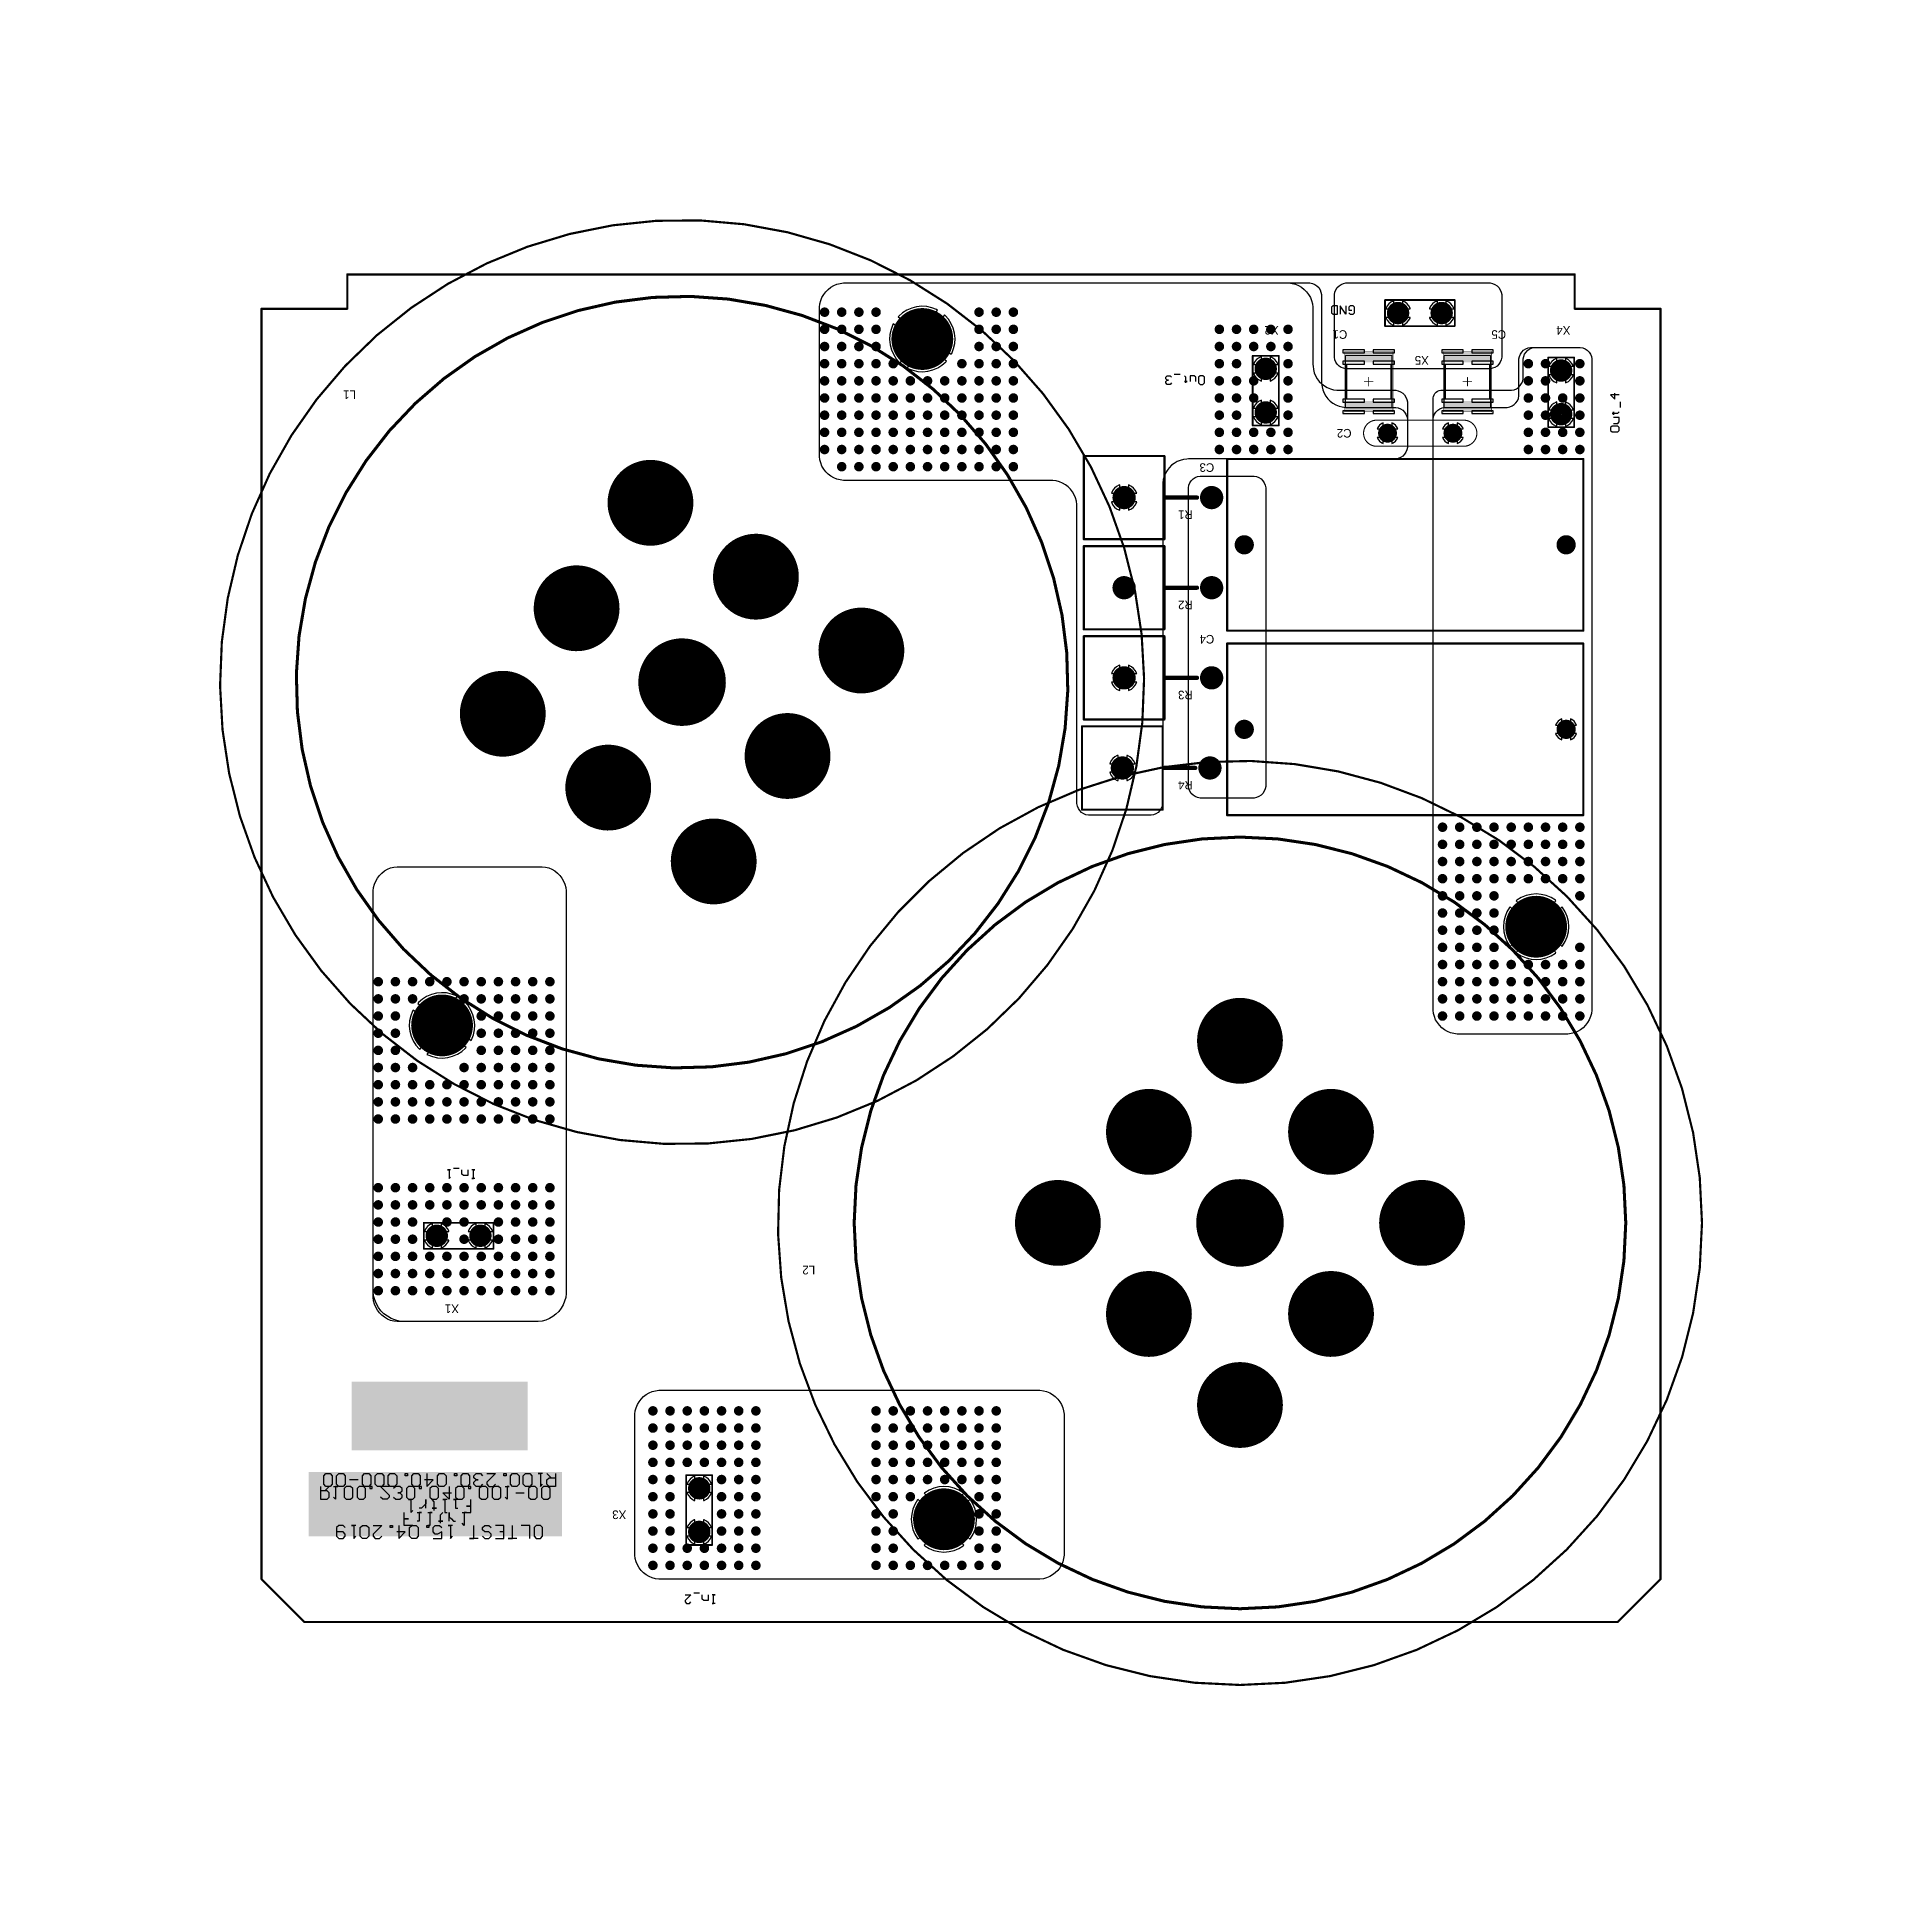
# Model space of a CAD drawing. Header units: millimetres. Extents: x -4 to 213, y -4 to 210.
import ezdxf

# ---------------------------------------------------------------- set-up
doc = ezdxf.new("R2010")
doc.units = ezdxf.units.MM
for name, color, linetype in [('BottomLayer', 5, 'Continuous'), ('BottomSolder', 6, 'Continuous'), ('Mechanical1', 6, 'Continuous'), ('Mechanical13', 56, 'Continuous'), ('Mechanical15', 56, 'Continuous'), ('MultiLayer', 9, 'Continuous'), ('PadHoleLayer', 156, 'Continuous'), ('TopLayer', 1, 'Continuous'), ('TopOverlay', 2, 'Continuous'), ('TopPaste', 8, 'Continuous'), ('TopSolder', 216, 'Continuous'), ('ViaHoleLayer', 16, 'Continuous')]:
    doc.layers.add(name, color=color, linetype=linetype)

msp = doc.modelspace()

# ---------------------------------------------------------------- texts
at = {"layer": 'TopOverlay'}
for s, p in [('X2', (140.9, 176.4)), ('C1', (148.9, 175.9)), ('C5', (167.4, 175.9)), ('X4', (174.9, 176.4)), ('X5', (158.4, 172.9)), ('L1', (33.4, 168.9)), ('C2', (149.4, 164.4)), ('C3', (133.4, 160.4)), ('R1', (130.9, 154.9)), ('R2', (130.9, 144.4)), ('C4', (133.4, 140.4)), ('R3', (130.9, 133.9)), ('R4', (130.9, 123.4)), ('L2', (86.9, 66.9)), ('X1', (45.4, 62.4)), ('X3', (64.9, 38.4))]:
    msp.add_text(s, height=1, rotation=180, dxfattribs=at).set_placement(p)

# ---------------------------------------------------------------- blocks, each defined once
blk = doc.blocks.new('DROSS__900_450_UH__R100230_041_000_17')
at = {"layer": 'BottomLayer'}
for points, const_width in [([(-2.5, 0, 1), (2.5, 0, 1)], 5), ([(-50.55, -0.03, 1), (-47.05, -0.03, 1)], 3.5), ([(47.05, 0, 1), (50.55, 0, 1)], 3.5)]:
    blk.add_lwpolyline(points, format="xyb", close=True, dxfattribs=dict(at, const_width=const_width))
at = {"layer": 'BottomSolder'}
for points, const_width in [([(-15.05, 15, 1), (-14.95, 15, 1)], 0.102), ([(-0.05, 15, 1), (0.05, 15, 1)], 0.102), ([(14.95, 15, 1), (15.05, 15, 1)], 0.102), ([(-2.55, 0, 1), (2.55, 0, 1)], 5.1), ([(-50.6, -0.03, 1), (-47, -0.03, 1)], 3.6), ([(47, 0, 1), (50.6, 0, 1)], 3.6), ([(-15.05, 0, 1), (-14.95, 0, 1)], 0.102), ([(14.95, 0, 1), (15.05, 0, 1)], 0.102), ([(-15.05, -15, 1), (-14.95, -15, 1)], 0.102), ([(-0.05, -15, 1), (0.05, -15, 1)], 0.102), ([(14.95, -15, 1), (15.05, -15, 1)], 0.102)]:
    blk.add_lwpolyline(points, format="xyb", close=True, dxfattribs=dict(at, const_width=const_width))
at = {"layer": 'Mechanical13'}
for points, const_width in [([(44.9, 0, 1), (-44.9, 0, 1)], 0.254), ([(-44.97, 0, 1), (-44.84, 0, 1)], 0.127), ([(44.84, 0, 1), (44.97, 0, 1)], 0.127)]:
    blk.add_lwpolyline(points, format="xyb", close=True, dxfattribs=dict(at, const_width=const_width))
at = {"layer": 'Mechanical15'}
for points, const_width in [([(53.83, 0, 1), (-53.83, 0, 1)], 0.254), ([(-53.89, 0, 1), (-53.76, 0, 1)], 0.127), ([(53.76, 0, 1), (53.89, 0, 1)], 0.127)]:
    blk.add_lwpolyline(points, format="xyb", close=True, dxfattribs=dict(at, const_width=const_width))
at = {"layer": 'MultiLayer'}
for points, const_width in [([(-2.5, 0, 1), (2.5, 0, 1)], 5), ([(-50.55, -0.03, 1), (-47.05, -0.03, 1)], 3.5), ([(47.05, 0, 1), (50.55, 0, 1)], 3.5)]:
    blk.add_lwpolyline(points, format="xyb", close=True, dxfattribs=dict(at, const_width=const_width))
at = {"layer": 'PadHoleLayer'}
for points, const_width in [([(-17.5, 15, 1), (-12.5, 15, 1)], 5), ([(-2.5, 15, 1), (2.5, 15, 1)], 5), ([(12.5, 15, 1), (17.5, 15, 1)], 5), ([(-17.5, 0, 1), (-12.5, 0, 1)], 5), ([(12.5, 0, 1), (17.5, 0, 1)], 5), ([(-50.05, -0.03, 1), (-47.55, -0.03, 1)], 2.5), ([(-2, 0, 1), (2, 0, 1)], 4), ([(47.55, 0, 1), (50.05, 0, 1)], 2.5), ([(-17.5, -15, 1), (-12.5, -15, 1)], 5), ([(-2.5, -15, 1), (2.5, -15, 1)], 5), ([(12.5, -15, 1), (17.5, -15, 1)], 5)]:
    blk.add_lwpolyline(points, format="xyb", close=True, dxfattribs=dict(at, const_width=const_width))
at = {"layer": 'TopLayer'}
for points, const_width in [([(-2.5, 0, 1), (2.5, 0, 1)], 5), ([(-50.55, -0.03, 1), (-47.05, -0.03, 1)], 3.5), ([(47.05, 0, 1), (50.55, 0, 1)], 3.5)]:
    blk.add_lwpolyline(points, format="xyb", close=True, dxfattribs=dict(at, const_width=const_width))
at = {"layer": 'TopOverlay'}
for points, const_width in [([(45, 0, 1), (-45, 0, 1)], 0.254), ([(-45.06, 0, 1), (-44.94, 0, 1)], 0.127), ([(44.94, 0, 1), (45.06, 0, 1)], 0.127)]:
    blk.add_lwpolyline(points, format="xyb", close=True, dxfattribs=dict(at, const_width=const_width))
at = {"layer": 'TopSolder'}
for points, const_width in [([(-15.05, 15, 1), (-14.95, 15, 1)], 0.102), ([(-0.05, 15, 1), (0.05, 15, 1)], 0.102), ([(14.95, 15, 1), (15.05, 15, 1)], 0.102), ([(-2.55, 0, 1), (2.55, 0, 1)], 5.1), ([(-50.6, -0.03, 1), (-47, -0.03, 1)], 3.6), ([(47, 0, 1), (50.6, 0, 1)], 3.6), ([(-15.05, 0, 1), (-14.95, 0, 1)], 0.102), ([(14.95, 0, 1), (15.05, 0, 1)], 0.102), ([(-15.05, -15, 1), (-14.95, -15, 1)], 0.102), ([(-0.05, -15, 1), (0.05, -15, 1)], 0.102), ([(14.95, -15, 1), (15.05, -15, 1)], 0.102)]:
    blk.add_lwpolyline(points, format="xyb", close=True, dxfattribs=dict(at, const_width=const_width))
blk = doc.blocks.new('63849_1_INSULATOR_154719_1__18')
at = {"layer": 'BottomLayer', "const_width": 1.21}
for points in [[(-0.6, 0, 1), (0.6, 0, 1)], [(4.48, 0, 1), (5.68, 0, 1)]]:
    blk.add_lwpolyline(points, format="xyb", close=True, dxfattribs=at)
at = {"layer": 'BottomSolder', "const_width": 1.31}
for points in [[(-0.65, 0, 1), (0.65, 0, 1)], [(4.43, 0, 1), (5.73, 0, 1)]]:
    blk.add_lwpolyline(points, format="xyb", close=True, dxfattribs=at)
at = {"layer": 'MultiLayer', "const_width": 1.21}
for points in [[(-0.6, 0, 1), (0.6, 0, 1)], [(4.48, 0, 1), (5.68, 0, 1)]]:
    blk.add_lwpolyline(points, format="xyb", close=True, dxfattribs=at)
at = {"layer": 'PadHoleLayer', "const_width": 0.75}
for points in [[(-0.38, 0, 1), (0.38, 0, 1)], [(4.7, 0, 1), (5.46, 0, 1)]]:
    blk.add_lwpolyline(points, format="xyb", close=True, dxfattribs=at)
at = {"layer": 'TopLayer', "const_width": 1.21}
for points in [[(-0.6, 0, 1), (0.6, 0, 1)], [(4.48, 0, 1), (5.68, 0, 1)]]:
    blk.add_lwpolyline(points, format="xyb", close=True, dxfattribs=at)
at = {"layer": 'TopOverlay', "const_width": 0.203}
for points in [[(-1.52, -1.52), (-1.52, 1.52)], [(-1.52, 1.52), (6.6, 1.52)], [(6.6, -1.52), (6.6, 1.52)], [(-1.52, -1.52), (6.6, -1.52)]]:
    blk.add_lwpolyline(points, dxfattribs=at)
at = {"layer": 'TopOverlay', "const_width": 0.102}
for points in [[(-1.57, 1.52, 1), (-1.47, 1.52, 1)], [(-1.57, 1.52, 1), (-1.47, 1.52, 1)], [(6.55, 1.52, 1), (6.65, 1.52, 1)], [(6.55, 1.52, 1), (6.65, 1.52, 1)], [(-1.57, -1.52, 1), (-1.47, -1.52, 1)], [(-1.57, -1.52, 1), (-1.47, -1.52, 1)], [(6.55, -1.52, 1), (6.65, -1.52, 1)], [(6.55, -1.52, 1), (6.65, -1.52, 1)]]:
    blk.add_lwpolyline(points, format="xyb", close=True, dxfattribs=at)
at = {"layer": 'TopSolder', "const_width": 1.31}
for points in [[(-0.65, 0, 1), (0.65, 0, 1)], [(4.43, 0, 1), (5.73, 0, 1)]]:
    blk.add_lwpolyline(points, format="xyb", close=True, dxfattribs=at)
blk = doc.blocks.new('63849_1_INSULATOR_154719_1__19')
at = {"layer": 'BottomLayer', "const_width": 1.21}
for points in [[(-0.6, 0, 1), (0.6, 0, 1)], [(4.48, 0, 1), (5.68, 0, 1)]]:
    blk.add_lwpolyline(points, format="xyb", close=True, dxfattribs=at)
at = {"layer": 'BottomSolder', "const_width": 1.31}
for points in [[(-0.65, 0, 1), (0.65, 0, 1)], [(4.43, 0, 1), (5.73, 0, 1)]]:
    blk.add_lwpolyline(points, format="xyb", close=True, dxfattribs=at)
at = {"layer": 'MultiLayer', "const_width": 1.21}
for points in [[(-0.6, 0, 1), (0.6, 0, 1)], [(4.48, 0, 1), (5.68, 0, 1)]]:
    blk.add_lwpolyline(points, format="xyb", close=True, dxfattribs=at)
at = {"layer": 'PadHoleLayer', "const_width": 0.75}
for points in [[(-0.38, 0, 1), (0.38, 0, 1)], [(4.7, 0, 1), (5.46, 0, 1)]]:
    blk.add_lwpolyline(points, format="xyb", close=True, dxfattribs=at)
at = {"layer": 'TopLayer', "const_width": 1.21}
for points in [[(-0.6, 0, 1), (0.6, 0, 1)], [(4.48, 0, 1), (5.68, 0, 1)]]:
    blk.add_lwpolyline(points, format="xyb", close=True, dxfattribs=at)
at = {"layer": 'TopOverlay', "const_width": 0.203}
for points in [[(-1.52, -1.52), (-1.52, 1.52)], [(6.6, 1.52), (-1.52, 1.52)], [(6.6, -1.52), (6.6, 1.52)], [(6.6, -1.52), (-1.52, -1.52)]]:
    blk.add_lwpolyline(points, dxfattribs=at)
at = {"layer": 'TopOverlay', "const_width": 0.102}
for points in [[(-1.57, 1.52, 1), (-1.47, 1.52, 1)], [(-1.57, 1.52, 1), (-1.47, 1.52, 1)], [(6.55, 1.52, 1), (6.65, 1.52, 1)], [(6.55, 1.52, 1), (6.65, 1.52, 1)], [(-1.57, -1.52, 1), (-1.47, -1.52, 1)], [(-1.57, -1.52, 1), (-1.47, -1.52, 1)], [(6.55, -1.52, 1), (6.65, -1.52, 1)], [(6.55, -1.52, 1), (6.65, -1.52, 1)]]:
    blk.add_lwpolyline(points, format="xyb", close=True, dxfattribs=at)
at = {"layer": 'TopSolder', "const_width": 1.31}
for points in [[(-0.65, 0, 1), (0.65, 0, 1)], [(4.43, 0, 1), (5.73, 0, 1)]]:
    blk.add_lwpolyline(points, format="xyb", close=True, dxfattribs=at)
blk = doc.blocks.new('63849_1_INSULATOR_154719_1__20')
at = {"layer": 'BottomLayer', "const_width": 1.21}
for points in [[(-0.6, 0, 1), (0.6, 0, 1)], [(4.48, 0, 1), (5.68, 0, 1)]]:
    blk.add_lwpolyline(points, format="xyb", close=True, dxfattribs=at)
at = {"layer": 'BottomSolder', "const_width": 1.31}
for points in [[(-0.65, 0, 1), (0.65, 0, 1)], [(4.43, 0, 1), (5.73, 0, 1)]]:
    blk.add_lwpolyline(points, format="xyb", close=True, dxfattribs=at)
at = {"layer": 'MultiLayer', "const_width": 1.21}
for points in [[(-0.6, 0, 1), (0.6, 0, 1)], [(4.48, 0, 1), (5.68, 0, 1)]]:
    blk.add_lwpolyline(points, format="xyb", close=True, dxfattribs=at)
at = {"layer": 'PadHoleLayer', "const_width": 0.75}
for points in [[(-0.38, 0, 1), (0.38, 0, 1)], [(4.7, 0, 1), (5.46, 0, 1)]]:
    blk.add_lwpolyline(points, format="xyb", close=True, dxfattribs=at)
at = {"layer": 'TopLayer', "const_width": 1.21}
for points in [[(-0.6, 0, 1), (0.6, 0, 1)], [(4.48, 0, 1), (5.68, 0, 1)]]:
    blk.add_lwpolyline(points, format="xyb", close=True, dxfattribs=at)
at = {"layer": 'TopOverlay', "const_width": 0.203}
for points in [[(-1.52, -1.52), (-1.52, 1.52)], [(6.6, 1.52), (-1.52, 1.52)], [(6.6, -1.52), (6.6, 1.52)], [(6.6, -1.52), (-1.52, -1.52)]]:
    blk.add_lwpolyline(points, dxfattribs=at)
at = {"layer": 'TopOverlay', "const_width": 0.102}
for points in [[(-1.57, 1.52, 1), (-1.47, 1.52, 1)], [(-1.57, 1.52, 1), (-1.47, 1.52, 1)], [(6.55, 1.52, 1), (6.65, 1.52, 1)], [(6.55, 1.52, 1), (6.65, 1.52, 1)], [(-1.57, -1.52, 1), (-1.47, -1.52, 1)], [(-1.57, -1.52, 1), (-1.47, -1.52, 1)], [(6.55, -1.52, 1), (6.65, -1.52, 1)], [(6.55, -1.52, 1), (6.65, -1.52, 1)]]:
    blk.add_lwpolyline(points, format="xyb", close=True, dxfattribs=at)
at = {"layer": 'TopSolder', "const_width": 1.31}
for points in [[(-0.65, 0, 1), (0.65, 0, 1)], [(4.43, 0, 1), (5.73, 0, 1)]]:
    blk.add_lwpolyline(points, format="xyb", close=True, dxfattribs=at)
blk = doc.blocks.new('63849_1_INSULATOR_154719_1__21')
at = {"layer": 'BottomLayer', "const_width": 1.21}
for points in [[(-0.6, 0, 1), (0.6, 0, 1)], [(4.48, 0, 1), (5.68, 0, 1)]]:
    blk.add_lwpolyline(points, format="xyb", close=True, dxfattribs=at)
at = {"layer": 'BottomSolder', "const_width": 1.31}
for points in [[(-0.65, 0, 1), (0.65, 0, 1)], [(4.43, 0, 1), (5.73, 0, 1)]]:
    blk.add_lwpolyline(points, format="xyb", close=True, dxfattribs=at)
at = {"layer": 'MultiLayer', "const_width": 1.21}
for points in [[(-0.6, 0, 1), (0.6, 0, 1)], [(4.48, 0, 1), (5.68, 0, 1)]]:
    blk.add_lwpolyline(points, format="xyb", close=True, dxfattribs=at)
at = {"layer": 'PadHoleLayer', "const_width": 0.75}
for points in [[(-0.38, 0, 1), (0.38, 0, 1)], [(4.7, 0, 1), (5.46, 0, 1)]]:
    blk.add_lwpolyline(points, format="xyb", close=True, dxfattribs=at)
at = {"layer": 'TopLayer', "const_width": 1.21}
for points in [[(-0.6, 0, 1), (0.6, 0, 1)], [(4.48, 0, 1), (5.68, 0, 1)]]:
    blk.add_lwpolyline(points, format="xyb", close=True, dxfattribs=at)
at = {"layer": 'TopOverlay', "const_width": 0.203}
for points in [[(-1.52, 1.52), (-1.52, -1.52)], [(-1.52, 1.52), (6.6, 1.52)], [(6.6, 1.52), (6.6, -1.52)], [(-1.52, -1.52), (6.6, -1.52)]]:
    blk.add_lwpolyline(points, dxfattribs=at)
at = {"layer": 'TopOverlay', "const_width": 0.102}
for points in [[(-1.57, 1.52, 1), (-1.47, 1.52, 1)], [(-1.57, 1.52, 1), (-1.47, 1.52, 1)], [(6.55, 1.52, 1), (6.65, 1.52, 1)], [(6.55, 1.52, 1), (6.65, 1.52, 1)], [(-1.57, -1.52, 1), (-1.47, -1.52, 1)], [(-1.57, -1.52, 1), (-1.47, -1.52, 1)], [(6.55, -1.52, 1), (6.65, -1.52, 1)], [(6.55, -1.52, 1), (6.65, -1.52, 1)]]:
    blk.add_lwpolyline(points, format="xyb", close=True, dxfattribs=at)
at = {"layer": 'TopSolder', "const_width": 1.31}
for points in [[(-0.65, 0, 1), (0.65, 0, 1)], [(4.43, 0, 1), (5.73, 0, 1)]]:
    blk.add_lwpolyline(points, format="xyb", close=True, dxfattribs=at)
blk = doc.blocks.new('PRW_5W_VERTICAL_22')
at = {"layer": 'BottomLayer', "const_width": 1.25}
for points in [[(-0.63, 0, 1), (0.63, 0, 1)], [(9.57, 0, 1), (10.82, 0, 1)]]:
    blk.add_lwpolyline(points, format="xyb", close=True, dxfattribs=at)
at = {"layer": 'BottomSolder', "const_width": 1.35}
for points in [[(-0.68, 0, 1), (0.68, 0, 1)], [(9.52, 0, 1), (10.88, 0, 1)]]:
    blk.add_lwpolyline(points, format="xyb", close=True, dxfattribs=at)
at = {"layer": 'MultiLayer', "const_width": 1.25}
for points in [[(-0.63, 0, 1), (0.63, 0, 1)], [(9.57, 0, 1), (10.82, 0, 1)]]:
    blk.add_lwpolyline(points, format="xyb", close=True, dxfattribs=at)
at = {"layer": 'PadHoleLayer', "const_width": 0.6}
for points in [[(-0.3, 0, 1), (0.3, 0, 1)], [(9.9, 0, 1), (10.5, 0, 1)]]:
    blk.add_lwpolyline(points, format="xyb", close=True, dxfattribs=at)
at = {"layer": 'TopLayer', "const_width": 1.25}
for points in [[(-0.63, 0, 1), (0.63, 0, 1)], [(9.57, 0, 1), (10.82, 0, 1)]]:
    blk.add_lwpolyline(points, format="xyb", close=True, dxfattribs=at)
at = {"layer": 'TopOverlay'}
for points, const_width in [([(-4.7, -4.85), (-4.7, 4.85)], 0.254), ([(-4.7, 4.85), (4.7, 4.85)], 0.254), ([(4.7, -4.85), (4.7, 4.85)], 0.254), ([(4.88, 0), (8.5, 0)], 0.5), ([(-4.7, -4.85), (4.7, -4.85)], 0.254)]:
    blk.add_lwpolyline(points, dxfattribs=dict(at, const_width=const_width))
for points, const_width in [([(-4.76, 4.85, 1), (-4.64, 4.85, 1)], 0.127), ([(-4.76, 4.85, 1), (-4.64, 4.85, 1)], 0.127), ([(4.64, 4.85, 1), (4.76, 4.85, 1)], 0.127), ([(4.64, 4.85, 1), (4.76, 4.85, 1)], 0.127), ([(4.75, 0, 1), (5, 0, 1)], 0.25), ([(8.38, 0, 1), (8.62, 0, 1)], 0.25), ([(-4.76, -4.85, 1), (-4.64, -4.85, 1)], 0.127), ([(-4.76, -4.85, 1), (-4.64, -4.85, 1)], 0.127), ([(4.64, -4.85, 1), (4.76, -4.85, 1)], 0.127), ([(4.64, -4.85, 1), (4.76, -4.85, 1)], 0.127)]:
    blk.add_lwpolyline(points, format="xyb", close=True, dxfattribs=dict(at, const_width=const_width))
at = {"layer": 'TopSolder', "const_width": 1.35}
for points in [[(-0.68, 0, 1), (0.68, 0, 1)], [(9.52, 0, 1), (10.88, 0, 1)]]:
    blk.add_lwpolyline(points, format="xyb", close=True, dxfattribs=at)
blk = doc.blocks.new('PRW_5W_VERTICAL_23')
at = {"layer": 'BottomLayer', "const_width": 1.25}
for points in [[(-0.63, 0, 1), (0.63, 0, 1)], [(9.57, 0, 1), (10.82, 0, 1)]]:
    blk.add_lwpolyline(points, format="xyb", close=True, dxfattribs=at)
at = {"layer": 'BottomSolder', "const_width": 1.35}
for points in [[(-0.68, 0, 1), (0.68, 0, 1)], [(9.52, 0, 1), (10.88, 0, 1)]]:
    blk.add_lwpolyline(points, format="xyb", close=True, dxfattribs=at)
at = {"layer": 'MultiLayer', "const_width": 1.25}
for points in [[(-0.63, 0, 1), (0.63, 0, 1)], [(9.57, 0, 1), (10.82, 0, 1)]]:
    blk.add_lwpolyline(points, format="xyb", close=True, dxfattribs=at)
at = {"layer": 'PadHoleLayer', "const_width": 0.6}
for points in [[(-0.3, 0, 1), (0.3, 0, 1)], [(9.9, 0, 1), (10.5, 0, 1)]]:
    blk.add_lwpolyline(points, format="xyb", close=True, dxfattribs=at)
at = {"layer": 'TopLayer', "const_width": 1.25}
for points in [[(-0.63, 0, 1), (0.63, 0, 1)], [(9.57, 0, 1), (10.82, 0, 1)]]:
    blk.add_lwpolyline(points, format="xyb", close=True, dxfattribs=at)
at = {"layer": 'TopOverlay'}
for points, const_width in [([(-4.7, -4.85), (-4.7, 4.85)], 0.254), ([(-4.7, 4.85), (4.7, 4.85)], 0.254), ([(4.7, -4.85), (4.7, 4.85)], 0.254), ([(4.88, 0), (8.5, 0)], 0.5), ([(-4.7, -4.85), (4.7, -4.85)], 0.254)]:
    blk.add_lwpolyline(points, dxfattribs=dict(at, const_width=const_width))
for points, const_width in [([(-4.76, 4.85, 1), (-4.64, 4.85, 1)], 0.127), ([(-4.76, 4.85, 1), (-4.64, 4.85, 1)], 0.127), ([(4.64, 4.85, 1), (4.76, 4.85, 1)], 0.127), ([(4.64, 4.85, 1), (4.76, 4.85, 1)], 0.127), ([(4.75, 0, 1), (5, 0, 1)], 0.25), ([(8.38, 0, 1), (8.62, 0, 1)], 0.25), ([(-4.76, -4.85, 1), (-4.64, -4.85, 1)], 0.127), ([(-4.76, -4.85, 1), (-4.64, -4.85, 1)], 0.127), ([(4.64, -4.85, 1), (4.76, -4.85, 1)], 0.127), ([(4.64, -4.85, 1), (4.76, -4.85, 1)], 0.127)]:
    blk.add_lwpolyline(points, format="xyb", close=True, dxfattribs=dict(at, const_width=const_width))
at = {"layer": 'TopSolder', "const_width": 1.35}
for points in [[(-0.68, 0, 1), (0.68, 0, 1)], [(9.52, 0, 1), (10.88, 0, 1)]]:
    blk.add_lwpolyline(points, format="xyb", close=True, dxfattribs=at)
blk = doc.blocks.new('SMD_C_2220_24')
at = {"layer": 'Mechanical13', "const_width": 0.1}
for points in [[(-3.05, 2.7), (-3.05, -2.7)], [(-3.05, 2.7), (3.05, 2.7)], [(3.05, 2.7), (3.05, -2.7)], [(-3.05, -2.7), (3.05, -2.7)]]:
    blk.add_lwpolyline(points, dxfattribs=at)
at = {"layer": 'Mechanical13', "const_width": 0.05}
for points in [[(-3.08, 2.7, 1), (-3.03, 2.7, 1)], [(-3.08, 2.7, 1), (-3.03, 2.7, 1)], [(3.03, 2.7, 1), (3.07, 2.7, 1)], [(3.03, 2.7, 1), (3.07, 2.7, 1)], [(-3.08, -2.7, 1), (-3.03, -2.7, 1)], [(-3.08, -2.7, 1), (-3.03, -2.7, 1)], [(3.03, -2.7, 1), (3.07, -2.7, 1)], [(3.03, -2.7, 1), (3.07, -2.7, 1)]]:
    blk.add_lwpolyline(points, format="xyb", close=True, dxfattribs=at)
at = {"layer": 'Mechanical15'}
for points, const_width in [([(-3.52, 2.83), (-3.52, -2.83)], 0.05), ([(-3.52, 2.83), (3.52, 2.83)], 0.05), ([(3.52, 2.83), (3.52, -2.83)], 0.05), ([(-0.5, 0), (0.5, 0)], 0.1), ([(0, 0.5), (0, -0.5)], 0.1), ([(-3.52, -2.83), (3.52, -2.83)], 0.05)]:
    blk.add_lwpolyline(points, dxfattribs=dict(at, const_width=const_width))
for points, const_width in [([(-3.54, 2.83, 1), (-3.51, 2.83, 1)], 0.025), ([(-3.54, 2.83, 1), (-3.51, 2.83, 1)], 0.025), ([(3.51, 2.83, 1), (3.54, 2.83, 1)], 0.025), ([(3.51, 2.83, 1), (3.54, 2.83, 1)], 0.025), ([(-0.53, 0, 1), (-0.48, 0, 1)], 0.05), ([(-0.02, 0.5, 1), (0.02, 0.5, 1)], 0.05), ([(0.48, 0, 1), (0.52, 0, 1)], 0.05), ([(-0.02, -0.5, 1), (0.02, -0.5, 1)], 0.05), ([(-3.54, -2.83, 1), (-3.51, -2.83, 1)], 0.025), ([(-3.54, -2.83, 1), (-3.51, -2.83, 1)], 0.025), ([(3.51, -2.83, 1), (3.54, -2.83, 1)], 0.025), ([(3.51, -2.83, 1), (3.54, -2.83, 1)], 0.025)]:
    blk.add_lwpolyline(points, format="xyb", close=True, dxfattribs=dict(at, const_width=const_width))
at = {"layer": 'TopLayer'}
for points in [[(-2.35, -2.7), (-2.35, 2.7), (-3.4, -2.7), (-3.4, 2.7)], [(3.4, -2.7), (3.4, 2.7), (2.35, -2.7), (2.35, 2.7)]]:
    blk.add_solid(points, dxfattribs=at)
at = {"layer": 'TopOverlay', "const_width": 0.2}
for points in [[(-1.95, 2.6), (1.95, 2.6)], [(-1.95, -2.6), (1.95, -2.6)]]:
    blk.add_lwpolyline(points, dxfattribs=at)
at = {"layer": 'TopOverlay', "const_width": 0.1}
for points in [[(-2, 2.6, 1), (-1.9, 2.6, 1)], [(1.9, 2.6, 1), (2, 2.6, 1)], [(-2, -2.6, 1), (-1.9, -2.6, 1)], [(1.9, -2.6, 1), (2, -2.6, 1)]]:
    blk.add_lwpolyline(points, format="xyb", close=True, dxfattribs=at)
at = {"layer": 'TopPaste'}
for points in [[(-2.35, -2.7), (-2.35, 2.7), (-3.4, -2.7), (-3.4, 2.7)], [(3.4, -2.7), (3.4, 2.7), (2.35, -2.7), (2.35, 2.7)]]:
    blk.add_solid(points, dxfattribs=at)
at = {"layer": 'TopSolder'}
for points in [[(-2.25, -2.8), (-2.25, 2.8), (-3.5, -2.8), (-3.5, 2.8)], [(3.5, -2.8), (3.5, 2.8), (2.25, -2.8), (2.25, 2.8)]]:
    blk.add_solid(points, dxfattribs=at)
blk = doc.blocks.new('MKP_W20_H39_5_L41_5_LS37_5_25')
at = {"layer": 'BottomLayer', "const_width": 1.02}
for points in [[(-0.51, 0, 1), (0.51, 0, 1)], [(36.99, 0, 1), (38.01, 0, 1)]]:
    blk.add_lwpolyline(points, format="xyb", close=True, dxfattribs=at)
at = {"layer": 'BottomSolder', "const_width": 1.12}
for points in [[(-0.56, 0, 1), (0.56, 0, 1)], [(36.94, 0, 1), (38.06, 0, 1)]]:
    blk.add_lwpolyline(points, format="xyb", close=True, dxfattribs=at)
at = {"layer": 'Mechanical13', "const_width": 0.254}
for points in [[(39.5, 10), (-2, 10)], [(-2, 10), (-2, 0.5)], [(39.5, 10), (39.5, -10)], [(-2, 0.5), (-2, -10)], [(39.5, -10), (-2, -10)]]:
    blk.add_lwpolyline(points, dxfattribs=at)
at = {"layer": 'Mechanical13', "const_width": 0.127}
for points in [[(-2.06, 10, 1), (-1.94, 10, 1)], [(-2.06, 10, 1), (-1.94, 10, 1)], [(39.44, 10, 1), (39.56, 10, 1)], [(39.44, 10, 1), (39.56, 10, 1)], [(-2.06, 0.5, 1), (-1.94, 0.5, 1)], [(-2.06, 0.5, 1), (-1.94, 0.5, 1)], [(-2.06, -10, 1), (-1.94, -10, 1)], [(-2.06, -10, 1), (-1.94, -10, 1)], [(39.44, -10, 1), (39.56, -10, 1)], [(39.44, -10, 1), (39.56, -10, 1)]]:
    blk.add_lwpolyline(points, format="xyb", close=True, dxfattribs=at)
at = {"layer": 'MultiLayer', "const_width": 1.02}
for points in [[(-0.51, 0, 1), (0.51, 0, 1)], [(36.99, 0, 1), (38.01, 0, 1)]]:
    blk.add_lwpolyline(points, format="xyb", close=True, dxfattribs=at)
at = {"layer": 'PadHoleLayer', "const_width": 0.65}
for points in [[(-0.33, 0, 1), (0.33, 0, 1)], [(37.18, 0, 1), (37.83, 0, 1)]]:
    blk.add_lwpolyline(points, format="xyb", close=True, dxfattribs=at)
at = {"layer": 'TopLayer', "const_width": 1.02}
for points in [[(-0.51, 0, 1), (0.51, 0, 1)], [(36.99, 0, 1), (38.01, 0, 1)]]:
    blk.add_lwpolyline(points, format="xyb", close=True, dxfattribs=at)
at = {"layer": 'TopOverlay', "const_width": 0.254}
for points in [[(39.5, 10), (-2, 10)], [(-2, 10), (-2, -0.5)], [(39.5, 10), (39.5, -10)], [(-2, -0.5), (-2, -10)], [(39.5, -10), (-2, -10)]]:
    blk.add_lwpolyline(points, dxfattribs=at)
at = {"layer": 'TopOverlay', "const_width": 0.127}
for points in [[(-2.06, 10, 1), (-1.94, 10, 1)], [(-2.06, 10, 1), (-1.94, 10, 1)], [(39.44, 10, 1), (39.56, 10, 1)], [(39.44, 10, 1), (39.56, 10, 1)], [(-2.06, -0.5, 1), (-1.94, -0.5, 1)], [(-2.06, -0.5, 1), (-1.94, -0.5, 1)], [(-2.06, -10, 1), (-1.94, -10, 1)], [(-2.06, -10, 1), (-1.94, -10, 1)], [(39.44, -10, 1), (39.56, -10, 1)], [(39.44, -10, 1), (39.56, -10, 1)]]:
    blk.add_lwpolyline(points, format="xyb", close=True, dxfattribs=at)
at = {"layer": 'TopSolder', "const_width": 1.12}
for points in [[(-0.56, 0, 1), (0.56, 0, 1)], [(36.94, 0, 1), (38.06, 0, 1)]]:
    blk.add_lwpolyline(points, format="xyb", close=True, dxfattribs=at)
blk = doc.blocks.new('MKP_W20_H39_5_L41_5_LS37_5_26')
at = {"layer": 'BottomLayer', "const_width": 1.02}
for points in [[(-0.51, 0, 1), (0.51, 0, 1)], [(36.99, 0, 1), (38.01, 0, 1)]]:
    blk.add_lwpolyline(points, format="xyb", close=True, dxfattribs=at)
at = {"layer": 'BottomSolder', "const_width": 1.12}
for points in [[(-0.56, 0, 1), (0.56, 0, 1)], [(36.94, 0, 1), (38.06, 0, 1)]]:
    blk.add_lwpolyline(points, format="xyb", close=True, dxfattribs=at)
at = {"layer": 'Mechanical13', "const_width": 0.254}
for points in [[(-2, 10), (39.5, 10)], [(-2, 0.5), (-2, 10)], [(39.5, -10), (39.5, 10)], [(-2, -10), (-2, 0.5)], [(-2, -10), (39.5, -10)]]:
    blk.add_lwpolyline(points, dxfattribs=at)
at = {"layer": 'Mechanical13', "const_width": 0.127}
for points in [[(-2.06, 10, 1), (-1.94, 10, 1)], [(-2.06, 10, 1), (-1.94, 10, 1)], [(39.44, 10, 1), (39.56, 10, 1)], [(39.44, 10, 1), (39.56, 10, 1)], [(-2.06, 0.5, 1), (-1.94, 0.5, 1)], [(-2.06, 0.5, 1), (-1.94, 0.5, 1)], [(-2.06, -10, 1), (-1.94, -10, 1)], [(-2.06, -10, 1), (-1.94, -10, 1)], [(39.44, -10, 1), (39.56, -10, 1)], [(39.44, -10, 1), (39.56, -10, 1)]]:
    blk.add_lwpolyline(points, format="xyb", close=True, dxfattribs=at)
at = {"layer": 'MultiLayer', "const_width": 1.02}
for points in [[(-0.51, 0, 1), (0.51, 0, 1)], [(36.99, 0, 1), (38.01, 0, 1)]]:
    blk.add_lwpolyline(points, format="xyb", close=True, dxfattribs=at)
at = {"layer": 'PadHoleLayer', "const_width": 0.65}
for points in [[(-0.33, 0, 1), (0.33, 0, 1)], [(37.18, 0, 1), (37.83, 0, 1)]]:
    blk.add_lwpolyline(points, format="xyb", close=True, dxfattribs=at)
at = {"layer": 'TopLayer', "const_width": 1.02}
for points in [[(-0.51, 0, 1), (0.51, 0, 1)], [(36.99, 0, 1), (38.01, 0, 1)]]:
    blk.add_lwpolyline(points, format="xyb", close=True, dxfattribs=at)
at = {"layer": 'TopOverlay', "const_width": 0.254}
for points in [[(-2, 10), (39.5, 10)], [(-2, -0.5), (-2, 10)], [(39.5, -10), (39.5, 10)], [(-2, -10), (-2, -0.5)], [(-2, -10), (39.5, -10)]]:
    blk.add_lwpolyline(points, dxfattribs=at)
at = {"layer": 'TopOverlay', "const_width": 0.127}
for points in [[(-2.06, 10, 1), (-1.94, 10, 1)], [(-2.06, 10, 1), (-1.94, 10, 1)], [(39.44, 10, 1), (39.56, 10, 1)], [(39.44, 10, 1), (39.56, 10, 1)], [(-2.06, -0.5, 1), (-1.94, -0.5, 1)], [(-2.06, -0.5, 1), (-1.94, -0.5, 1)], [(-2.06, -10, 1), (-1.94, -10, 1)], [(-2.06, -10, 1), (-1.94, -10, 1)], [(39.44, -10, 1), (39.56, -10, 1)], [(39.44, -10, 1), (39.56, -10, 1)]]:
    blk.add_lwpolyline(points, format="xyb", close=True, dxfattribs=at)
at = {"layer": 'TopSolder', "const_width": 1.12}
for points in [[(-0.56, 0, 1), (0.56, 0, 1)], [(36.94, 0, 1), (38.06, 0, 1)]]:
    blk.add_lwpolyline(points, format="xyb", close=True, dxfattribs=at)
blk = doc.blocks.new('C_Y2_D13_7_5B_27')
at = {"layer": 'BottomLayer', "const_width": 1}
for points in [[(-4.31, 0, 1), (-3.31, 0, 1)], [(3.31, 0, 1), (4.31, 0, 1)]]:
    blk.add_lwpolyline(points, format="xyb", close=True, dxfattribs=at)
at = {"layer": 'BottomSolder', "const_width": 1.1}
for points in [[(-4.36, 0, 1), (-3.26, 0, 1)], [(3.26, 0, 1), (4.36, 0, 1)]]:
    blk.add_lwpolyline(points, format="xyb", close=True, dxfattribs=at)
at = {"layer": 'MultiLayer', "const_width": 1}
for points in [[(-4.31, 0, 1), (-3.31, 0, 1)], [(3.31, 0, 1), (4.31, 0, 1)]]:
    blk.add_lwpolyline(points, format="xyb", close=True, dxfattribs=at)
at = {"layer": 'PadHoleLayer', "const_width": 0.5}
for points in [[(-4.06, 0, 1), (-3.56, 0, 1)], [(3.56, 0, 1), (4.06, 0, 1)]]:
    blk.add_lwpolyline(points, format="xyb", close=True, dxfattribs=at)
at = {"layer": 'TopLayer', "const_width": 1}
for points in [[(-4.31, 0, 1), (-3.31, 0, 1)], [(3.31, 0, 1), (4.31, 0, 1)]]:
    blk.add_lwpolyline(points, format="xyb", close=True, dxfattribs=at)
at = {"layer": 'TopOverlay', "const_width": 0.127}
for points in [[(-5.08, -1.52, -1), (-5.08, 1.52)], [(5.08, 1.52, -1), (5.08, -1.52)]]:
    blk.add_lwpolyline(points, format="xyb", dxfattribs=at)
for points in [[(5.08, 1.52), (-5.08, 1.52)], [(5.08, -1.52), (-5.08, -1.52)]]:
    blk.add_lwpolyline(points, dxfattribs=at)
at = {"layer": 'TopOverlay', "const_width": 0.0635}
for points in [[(-5.11, 1.52, 1), (-5.05, 1.52, 1)], [(-5.11, 1.52, 1), (-5.05, 1.52, 1)], [(5.05, 1.52, 1), (5.11, 1.52, 1)], [(5.05, 1.52, 1), (5.11, 1.52, 1)], [(-5.11, -1.52, 1), (-5.05, -1.52, 1)], [(-5.11, -1.52, 1), (-5.05, -1.52, 1)], [(5.05, -1.52, 1), (5.11, -1.52, 1)], [(5.05, -1.52, 1), (5.11, -1.52, 1)]]:
    blk.add_lwpolyline(points, format="xyb", close=True, dxfattribs=at)
at = {"layer": 'TopSolder', "const_width": 1.1}
for points in [[(-4.36, 0, 1), (-3.26, 0, 1)], [(3.26, 0, 1), (4.36, 0, 1)]]:
    blk.add_lwpolyline(points, format="xyb", close=True, dxfattribs=at)
blk = doc.blocks.new('SMD_C_2220_28')
at = {"layer": 'Mechanical13', "const_width": 0.1}
for points in [[(-3.05, -2.7), (-3.05, 2.7)], [(3.05, 2.7), (-3.05, 2.7)], [(3.05, -2.7), (3.05, 2.7)], [(3.05, -2.7), (-3.05, -2.7)]]:
    blk.add_lwpolyline(points, dxfattribs=at)
at = {"layer": 'Mechanical13', "const_width": 0.05}
for points in [[(-3.08, 2.7, 1), (-3.03, 2.7, 1)], [(-3.08, 2.7, 1), (-3.03, 2.7, 1)], [(3.03, 2.7, 1), (3.07, 2.7, 1)], [(3.03, 2.7, 1), (3.07, 2.7, 1)], [(-3.08, -2.7, 1), (-3.03, -2.7, 1)], [(-3.08, -2.7, 1), (-3.03, -2.7, 1)], [(3.03, -2.7, 1), (3.07, -2.7, 1)], [(3.03, -2.7, 1), (3.07, -2.7, 1)]]:
    blk.add_lwpolyline(points, format="xyb", close=True, dxfattribs=at)
at = {"layer": 'Mechanical15'}
for points, const_width in [([(-3.52, -2.83), (-3.52, 2.83)], 0.05), ([(3.52, 2.83), (-3.52, 2.83)], 0.05), ([(3.52, -2.83), (3.52, 2.83)], 0.05), ([(0.5, 0), (-0.5, 0)], 0.1), ([(0, -0.5), (0, 0.5)], 0.1), ([(3.52, -2.83), (-3.52, -2.83)], 0.05)]:
    blk.add_lwpolyline(points, dxfattribs=dict(at, const_width=const_width))
for points, const_width in [([(-3.54, 2.83, 1), (-3.51, 2.83, 1)], 0.025), ([(-3.54, 2.83, 1), (-3.51, 2.83, 1)], 0.025), ([(3.51, 2.83, 1), (3.54, 2.83, 1)], 0.025), ([(3.51, 2.83, 1), (3.54, 2.83, 1)], 0.025), ([(-0.53, 0, 1), (-0.48, 0, 1)], 0.05), ([(-0.02, 0.5, 1), (0.02, 0.5, 1)], 0.05), ([(0.48, 0, 1), (0.52, 0, 1)], 0.05), ([(-0.02, -0.5, 1), (0.02, -0.5, 1)], 0.05), ([(-3.54, -2.83, 1), (-3.51, -2.83, 1)], 0.025), ([(-3.54, -2.83, 1), (-3.51, -2.83, 1)], 0.025), ([(3.51, -2.83, 1), (3.54, -2.83, 1)], 0.025), ([(3.51, -2.83, 1), (3.54, -2.83, 1)], 0.025)]:
    blk.add_lwpolyline(points, format="xyb", close=True, dxfattribs=dict(at, const_width=const_width))
at = {"layer": 'TopLayer'}
for points in [[(-2.35, -2.7), (-2.35, 2.7), (-3.4, -2.7), (-3.4, 2.7)], [(3.4, -2.7), (3.4, 2.7), (2.35, -2.7), (2.35, 2.7)]]:
    blk.add_solid(points, dxfattribs=at)
at = {"layer": 'TopOverlay', "const_width": 0.2}
for points in [[(1.95, 2.6), (-1.95, 2.6)], [(1.95, -2.6), (-1.95, -2.6)]]:
    blk.add_lwpolyline(points, dxfattribs=at)
at = {"layer": 'TopOverlay', "const_width": 0.1}
for points in [[(-2, 2.6, 1), (-1.9, 2.6, 1)], [(1.9, 2.6, 1), (2, 2.6, 1)], [(-2, -2.6, 1), (-1.9, -2.6, 1)], [(1.9, -2.6, 1), (2, -2.6, 1)]]:
    blk.add_lwpolyline(points, format="xyb", close=True, dxfattribs=at)
at = {"layer": 'TopPaste'}
for points in [[(-2.35, -2.7), (-2.35, 2.7), (-3.4, -2.7), (-3.4, 2.7)], [(3.4, -2.7), (3.4, 2.7), (2.35, -2.7), (2.35, 2.7)]]:
    blk.add_solid(points, dxfattribs=at)
at = {"layer": 'TopSolder'}
for points in [[(-2.25, -2.8), (-2.25, 2.8), (-3.5, -2.8), (-3.5, 2.8)], [(3.5, -2.8), (3.5, 2.8), (2.25, -2.8), (2.25, 2.8)]]:
    blk.add_solid(points, dxfattribs=at)
blk = doc.blocks.new('63849_1_INSULATOR_154719_1__29')
at = {"layer": 'BottomLayer', "const_width": 1.21}
for points in [[(-0.6, 0, 1), (0.6, 0, 1)], [(4.48, 0, 1), (5.68, 0, 1)]]:
    blk.add_lwpolyline(points, format="xyb", close=True, dxfattribs=at)
at = {"layer": 'BottomSolder', "const_width": 1.31}
for points in [[(-0.65, 0, 1), (0.65, 0, 1)], [(4.43, 0, 1), (5.73, 0, 1)]]:
    blk.add_lwpolyline(points, format="xyb", close=True, dxfattribs=at)
at = {"layer": 'MultiLayer', "const_width": 1.21}
for points in [[(-0.6, 0, 1), (0.6, 0, 1)], [(4.48, 0, 1), (5.68, 0, 1)]]:
    blk.add_lwpolyline(points, format="xyb", close=True, dxfattribs=at)
at = {"layer": 'PadHoleLayer', "const_width": 0.75}
for points in [[(-0.38, 0, 1), (0.38, 0, 1)], [(4.7, 0, 1), (5.46, 0, 1)]]:
    blk.add_lwpolyline(points, format="xyb", close=True, dxfattribs=at)
at = {"layer": 'TopLayer', "const_width": 1.21}
for points in [[(-0.6, 0, 1), (0.6, 0, 1)], [(4.48, 0, 1), (5.68, 0, 1)]]:
    blk.add_lwpolyline(points, format="xyb", close=True, dxfattribs=at)
at = {"layer": 'TopOverlay', "const_width": 0.203}
for points in [[(-1.52, -1.52), (-1.52, 1.52)], [(-1.52, 1.52), (6.6, 1.52)], [(6.6, -1.52), (6.6, 1.52)], [(-1.52, -1.52), (6.6, -1.52)]]:
    blk.add_lwpolyline(points, dxfattribs=at)
at = {"layer": 'TopOverlay', "const_width": 0.102}
for points in [[(-1.57, 1.52, 1), (-1.47, 1.52, 1)], [(-1.57, 1.52, 1), (-1.47, 1.52, 1)], [(6.55, 1.52, 1), (6.65, 1.52, 1)], [(6.55, 1.52, 1), (6.65, 1.52, 1)], [(-1.57, -1.52, 1), (-1.47, -1.52, 1)], [(-1.57, -1.52, 1), (-1.47, -1.52, 1)], [(6.55, -1.52, 1), (6.65, -1.52, 1)], [(6.55, -1.52, 1), (6.65, -1.52, 1)]]:
    blk.add_lwpolyline(points, format="xyb", close=True, dxfattribs=at)
at = {"layer": 'TopSolder', "const_width": 1.31}
for points in [[(-0.65, 0, 1), (0.65, 0, 1)], [(4.43, 0, 1), (5.73, 0, 1)]]:
    blk.add_lwpolyline(points, format="xyb", close=True, dxfattribs=at)
blk = doc.blocks.new('PRW_5W_VERTICAL_30')
at = {"layer": 'BottomLayer', "const_width": 1.25}
for points in [[(-0.63, 0, 1), (0.63, 0, 1)], [(9.57, 0, 1), (10.82, 0, 1)]]:
    blk.add_lwpolyline(points, format="xyb", close=True, dxfattribs=at)
at = {"layer": 'BottomSolder', "const_width": 1.35}
for points in [[(-0.68, 0, 1), (0.68, 0, 1)], [(9.52, 0, 1), (10.88, 0, 1)]]:
    blk.add_lwpolyline(points, format="xyb", close=True, dxfattribs=at)
at = {"layer": 'MultiLayer', "const_width": 1.25}
for points in [[(-0.63, 0, 1), (0.63, 0, 1)], [(9.57, 0, 1), (10.82, 0, 1)]]:
    blk.add_lwpolyline(points, format="xyb", close=True, dxfattribs=at)
at = {"layer": 'PadHoleLayer', "const_width": 0.6}
for points in [[(-0.3, 0, 1), (0.3, 0, 1)], [(9.9, 0, 1), (10.5, 0, 1)]]:
    blk.add_lwpolyline(points, format="xyb", close=True, dxfattribs=at)
at = {"layer": 'TopLayer', "const_width": 1.25}
for points in [[(-0.63, 0, 1), (0.63, 0, 1)], [(9.57, 0, 1), (10.82, 0, 1)]]:
    blk.add_lwpolyline(points, format="xyb", close=True, dxfattribs=at)
at = {"layer": 'TopOverlay'}
for points, const_width in [([(-4.7, -4.85), (-4.7, 4.85)], 0.254), ([(-4.7, 4.85), (4.7, 4.85)], 0.254), ([(4.7, -4.85), (4.7, 4.85)], 0.254), ([(4.88, 0), (8.5, 0)], 0.5), ([(-4.7, -4.85), (4.7, -4.85)], 0.254)]:
    blk.add_lwpolyline(points, dxfattribs=dict(at, const_width=const_width))
for points, const_width in [([(-4.76, 4.85, 1), (-4.64, 4.85, 1)], 0.127), ([(-4.76, 4.85, 1), (-4.64, 4.85, 1)], 0.127), ([(4.64, 4.85, 1), (4.76, 4.85, 1)], 0.127), ([(4.64, 4.85, 1), (4.76, 4.85, 1)], 0.127), ([(4.75, 0, 1), (5, 0, 1)], 0.25), ([(8.38, 0, 1), (8.62, 0, 1)], 0.25), ([(-4.76, -4.85, 1), (-4.64, -4.85, 1)], 0.127), ([(-4.76, -4.85, 1), (-4.64, -4.85, 1)], 0.127), ([(4.64, -4.85, 1), (4.76, -4.85, 1)], 0.127), ([(4.64, -4.85, 1), (4.76, -4.85, 1)], 0.127)]:
    blk.add_lwpolyline(points, format="xyb", close=True, dxfattribs=dict(at, const_width=const_width))
at = {"layer": 'TopSolder', "const_width": 1.35}
for points in [[(-0.68, 0, 1), (0.68, 0, 1)], [(9.52, 0, 1), (10.88, 0, 1)]]:
    blk.add_lwpolyline(points, format="xyb", close=True, dxfattribs=at)
blk = doc.blocks.new('PRW_5W_VERTICAL_31')
at = {"layer": 'BottomLayer', "const_width": 1.25}
for points in [[(-0.63, 0, 1), (0.63, 0, 1)], [(9.57, 0, 1), (10.82, 0, 1)]]:
    blk.add_lwpolyline(points, format="xyb", close=True, dxfattribs=at)
at = {"layer": 'BottomSolder', "const_width": 1.35}
for points in [[(-0.68, 0, 1), (0.68, 0, 1)], [(9.52, 0, 1), (10.88, 0, 1)]]:
    blk.add_lwpolyline(points, format="xyb", close=True, dxfattribs=at)
at = {"layer": 'MultiLayer', "const_width": 1.25}
for points in [[(-0.63, 0, 1), (0.63, 0, 1)], [(9.57, 0, 1), (10.82, 0, 1)]]:
    blk.add_lwpolyline(points, format="xyb", close=True, dxfattribs=at)
at = {"layer": 'PadHoleLayer', "const_width": 0.6}
for points in [[(-0.3, 0, 1), (0.3, 0, 1)], [(9.9, 0, 1), (10.5, 0, 1)]]:
    blk.add_lwpolyline(points, format="xyb", close=True, dxfattribs=at)
at = {"layer": 'TopLayer', "const_width": 1.25}
for points in [[(-0.63, 0, 1), (0.63, 0, 1)], [(9.57, 0, 1), (10.82, 0, 1)]]:
    blk.add_lwpolyline(points, format="xyb", close=True, dxfattribs=at)
at = {"layer": 'TopOverlay'}
for points, const_width in [([(-4.7, -4.85), (-4.7, 4.85)], 0.254), ([(-4.7, 4.85), (4.7, 4.85)], 0.254), ([(4.7, -4.85), (4.7, 4.85)], 0.254), ([(4.88, 0), (8.5, 0)], 0.5), ([(-4.7, -4.85), (4.7, -4.85)], 0.254)]:
    blk.add_lwpolyline(points, dxfattribs=dict(at, const_width=const_width))
for points, const_width in [([(-4.76, 4.85, 1), (-4.64, 4.85, 1)], 0.127), ([(-4.76, 4.85, 1), (-4.64, 4.85, 1)], 0.127), ([(4.64, 4.85, 1), (4.76, 4.85, 1)], 0.127), ([(4.64, 4.85, 1), (4.76, 4.85, 1)], 0.127), ([(4.75, 0, 1), (5, 0, 1)], 0.25), ([(8.38, 0, 1), (8.62, 0, 1)], 0.25), ([(-4.76, -4.85, 1), (-4.64, -4.85, 1)], 0.127), ([(-4.76, -4.85, 1), (-4.64, -4.85, 1)], 0.127), ([(4.64, -4.85, 1), (4.76, -4.85, 1)], 0.127), ([(4.64, -4.85, 1), (4.76, -4.85, 1)], 0.127)]:
    blk.add_lwpolyline(points, format="xyb", close=True, dxfattribs=dict(at, const_width=const_width))
at = {"layer": 'TopSolder', "const_width": 1.35}
for points in [[(-0.68, 0, 1), (0.68, 0, 1)], [(9.52, 0, 1), (10.88, 0, 1)]]:
    blk.add_lwpolyline(points, format="xyb", close=True, dxfattribs=at)
blk = doc.blocks.new('DROSS__900_450_UH__R100230_041_000_32')
at = {"layer": 'BottomLayer'}
for points, const_width in [([(-2.5, 0, 1), (2.5, 0, 1)], 5), ([(-50.55, -0.03, 1), (-47.05, -0.03, 1)], 3.5), ([(47.05, 0, 1), (50.55, 0, 1)], 3.5)]:
    blk.add_lwpolyline(points, format="xyb", close=True, dxfattribs=dict(at, const_width=const_width))
at = {"layer": 'BottomSolder'}
for points, const_width in [([(-15.05, 15, 1), (-14.95, 15, 1)], 0.102), ([(-0.05, 15, 1), (0.05, 15, 1)], 0.102), ([(14.95, 15, 1), (15.05, 15, 1)], 0.102), ([(-2.55, 0, 1), (2.55, 0, 1)], 5.1), ([(-50.6, -0.03, 1), (-47, -0.03, 1)], 3.6), ([(47, 0, 1), (50.6, 0, 1)], 3.6), ([(-15.05, 0, 1), (-14.95, 0, 1)], 0.102), ([(14.95, 0, 1), (15.05, 0, 1)], 0.102), ([(-15.05, -15, 1), (-14.95, -15, 1)], 0.102), ([(-0.05, -15, 1), (0.05, -15, 1)], 0.102), ([(14.95, -15, 1), (15.05, -15, 1)], 0.102)]:
    blk.add_lwpolyline(points, format="xyb", close=True, dxfattribs=dict(at, const_width=const_width))
at = {"layer": 'Mechanical13'}
for points, const_width in [([(44.9, 0, 1), (-44.9, 0, 1)], 0.254), ([(-44.97, 0, 1), (-44.84, 0, 1)], 0.127), ([(44.84, 0, 1), (44.97, 0, 1)], 0.127)]:
    blk.add_lwpolyline(points, format="xyb", close=True, dxfattribs=dict(at, const_width=const_width))
at = {"layer": 'Mechanical15'}
for points, const_width in [([(53.83, 0, 1), (-53.83, 0, 1)], 0.254), ([(-53.89, 0, 1), (-53.76, 0, 1)], 0.127), ([(53.76, 0, 1), (53.89, 0, 1)], 0.127)]:
    blk.add_lwpolyline(points, format="xyb", close=True, dxfattribs=dict(at, const_width=const_width))
at = {"layer": 'MultiLayer'}
for points, const_width in [([(-2.5, 0, 1), (2.5, 0, 1)], 5), ([(-50.55, -0.03, 1), (-47.05, -0.03, 1)], 3.5), ([(47.05, 0, 1), (50.55, 0, 1)], 3.5)]:
    blk.add_lwpolyline(points, format="xyb", close=True, dxfattribs=dict(at, const_width=const_width))
at = {"layer": 'PadHoleLayer'}
for points, const_width in [([(-17.5, 15, 1), (-12.5, 15, 1)], 5), ([(-2.5, 15, 1), (2.5, 15, 1)], 5), ([(12.5, 15, 1), (17.5, 15, 1)], 5), ([(-17.5, 0, 1), (-12.5, 0, 1)], 5), ([(12.5, 0, 1), (17.5, 0, 1)], 5), ([(-50.05, -0.03, 1), (-47.55, -0.03, 1)], 2.5), ([(-2, 0, 1), (2, 0, 1)], 4), ([(47.55, 0, 1), (50.05, 0, 1)], 2.5), ([(-17.5, -15, 1), (-12.5, -15, 1)], 5), ([(-2.5, -15, 1), (2.5, -15, 1)], 5), ([(12.5, -15, 1), (17.5, -15, 1)], 5)]:
    blk.add_lwpolyline(points, format="xyb", close=True, dxfattribs=dict(at, const_width=const_width))
at = {"layer": 'TopLayer'}
for points, const_width in [([(-2.5, 0, 1), (2.5, 0, 1)], 5), ([(-50.55, -0.03, 1), (-47.05, -0.03, 1)], 3.5), ([(47.05, 0, 1), (50.55, 0, 1)], 3.5)]:
    blk.add_lwpolyline(points, format="xyb", close=True, dxfattribs=dict(at, const_width=const_width))
at = {"layer": 'TopOverlay'}
for points, const_width in [([(45, 0, 1), (-45, 0, 1)], 0.254), ([(-45.06, 0, 1), (-44.94, 0, 1)], 0.127), ([(44.94, 0, 1), (45.06, 0, 1)], 0.127)]:
    blk.add_lwpolyline(points, format="xyb", close=True, dxfattribs=dict(at, const_width=const_width))
at = {"layer": 'TopSolder'}
for points, const_width in [([(-15.05, 15, 1), (-14.95, 15, 1)], 0.102), ([(-0.05, 15, 1), (0.05, 15, 1)], 0.102), ([(14.95, 15, 1), (15.05, 15, 1)], 0.102), ([(-2.55, 0, 1), (2.55, 0, 1)], 5.1), ([(-50.6, -0.03, 1), (-47, -0.03, 1)], 3.6), ([(47, 0, 1), (50.6, 0, 1)], 3.6), ([(-15.05, 0, 1), (-14.95, 0, 1)], 0.102), ([(14.95, 0, 1), (15.05, 0, 1)], 0.102), ([(-15.05, -15, 1), (-14.95, -15, 1)], 0.102), ([(-0.05, -15, 1), (0.05, -15, 1)], 0.102), ([(14.95, -15, 1), (15.05, -15, 1)], 0.102)]:
    blk.add_lwpolyline(points, format="xyb", close=True, dxfattribs=dict(at, const_width=const_width))

# ---------------------------------------------------------------- linework, layer by layer
at = {"layer": 'BottomLayer'}
for p, q in [((87.55, 179.37), (87.7, 179.73)), ((87.7, 179.73), (87.9, 180.07)), ((87.9, 180.07), (88.14, 180.38)), ((88.14, 180.38), (88.42, 180.66)), ((88.42, 180.66), (88.73, 180.9)), ((88.73, 180.9), (89.07, 181.1)), ((89.07, 181.1), (89.43, 181.25)), ((89.43, 181.25), (89.81, 181.35)), ((89.81, 181.35), (90.2, 181.4)), ((90.2, 181.4), (90.4, 181.4)), ((90.4, 181.4), (144.4, 181.4)), ((144.4, 181.4), (144.4, 181.4)), ((144.4, 181.4), (144.4, 181.4)), ((144.4, 181.4), (144.55, 181.4)), ((144.55, 181.4), (144.84, 181.34)), ((144.84, 181.34), (145.11, 181.23)), ((145.11, 181.23), (145.36, 181.07)), ((145.36, 181.07), (145.57, 180.86)), ((145.57, 180.86), (145.73, 180.61)), ((145.73, 180.61), (145.84, 180.34)), ((145.84, 180.34), (145.9, 180.05)), ((145.9, 180.05), (145.9, 179.9)), ((145.9, 179.9), (145.9, 169.9)), ((87.4, 178.6), (87.45, 178.99)), ((87.4, 178.4), (87.4, 178.6)), ((87.4, 178.28), (87.4, 178.4)), ((87.4, 178.4), (87.4, 178.4)), ((87.4, 178.4), (87.4, 178.4)), ((87.4, 178.4), (87.4, 178.4)), ((87.4, 161.4), (87.4, 178.28)), ((87.45, 178.99), (87.55, 179.37)), ((169.07, 173.11), (169.23, 173.36)), ((169.23, 173.36), (169.44, 173.57)), ((169.44, 173.57), (169.69, 173.73)), ((169.69, 173.73), (169.96, 173.84)), ((169.96, 173.84), (170.25, 173.9)), ((170.25, 173.9), (170.4, 173.9)), ((170.4, 173.9), (175.9, 173.9)), ((175.9, 173.9), (175.9, 173.9)), ((175.9, 173.9), (175.9, 173.9)), ((175.9, 173.9), (176.05, 173.9)), ((176.05, 173.9), (176.34, 173.84)), ((176.34, 173.84), (176.61, 173.73)), ((176.61, 173.73), (176.86, 173.57)), ((176.86, 173.57), (177.07, 173.36)), ((177.07, 173.36), (177.23, 173.11)), ((168.9, 172.55), (168.96, 172.84)), ((168.9, 172.4), (168.9, 172.55)), ((168.9, 172.28), (168.9, 172.4)), ((168.9, 172.4), (168.9, 172.4)), ((168.9, 172.4), (168.9, 172.4)), ((168.9, 172.4), (168.9, 172.4)), ((168.9, 168.4), (168.9, 172.28)), ((168.96, 172.84), (169.07, 173.11)), ((177.23, 173.11), (177.34, 172.84)), ((177.34, 172.84), (177.4, 172.55)), ((177.4, 172.55), (177.4, 172.4)), ((177.4, 172.4), (177.4, 96.9)), ((145.9, 169.9), (145.91, 169.7)), ((145.91, 169.7), (145.96, 169.31)), ((145.96, 169.31), (146.06, 168.94)), ((146.06, 168.94), (146.21, 168.57)), ((146.21, 168.57), (146.41, 168.23)), ((146.41, 168.23), (146.64, 167.92)), ((146.64, 167.92), (146.92, 167.64)), ((146.92, 167.64), (147.23, 167.41)), ((147.23, 167.41), (147.57, 167.21)), ((147.57, 167.21), (147.94, 167.06)), ((147.94, 167.06), (148.31, 166.96)), ((148.31, 166.96), (148.7, 166.91)), ((148.7, 166.91), (148.9, 166.9)), ((148.9, 166.9), (154.4, 166.9)), ((154.4, 166.9), (154.4, 166.9)), ((154.4, 166.9), (154.4, 166.9)), ((154.4, 166.9), (154.55, 166.9)), ((154.55, 166.9), (154.84, 166.84)), ((154.84, 166.84), (155.11, 166.73)), ((155.11, 166.73), (155.36, 166.57)), ((159.44, 166.57), (159.69, 166.73)), ((159.69, 166.73), (159.96, 166.84)), ((159.96, 166.84), (160.25, 166.9)), ((160.25, 166.9), (160.4, 166.9)), ((160.4, 166.9), (167.4, 166.9)), ((167.4, 166.9), (167.55, 166.91)), ((167.4, 166.9), (167.4, 166.9)), ((167.4, 166.9), (167.4, 166.9)), ((167.55, 166.91), (167.84, 166.96)), ((167.84, 166.96), (168.11, 167.08)), ((168.11, 167.08), (168.35, 167.24)), ((168.35, 167.24), (168.56, 167.45)), ((168.56, 167.45), (168.72, 167.69)), ((168.72, 167.69), (168.84, 167.96)), ((168.84, 167.96), (168.89, 168.25)), ((168.89, 168.25), (168.9, 168.4)), ((155.36, 166.57), (155.57, 166.36)), ((155.57, 166.36), (155.73, 166.11)), ((155.73, 166.11), (155.84, 165.84)), ((155.84, 165.84), (155.9, 165.55)), ((155.9, 165.55), (155.9, 165.4)), ((155.9, 165.4), (155.9, 162.4)), ((158.9, 165.55), (158.96, 165.84)), ((158.9, 165.4), (158.9, 165.55)), ((158.9, 96.9), (158.9, 165.4)), ((158.9, 165.4), (158.9, 165.4)), ((158.9, 165.4), (158.9, 165.4)), ((158.96, 165.84), (159.07, 166.11)), ((159.07, 166.11), (159.23, 166.36)), ((159.23, 166.36), (159.44, 166.57)), ((155.9, 162.4), (155.9, 162.4)), ((155.9, 162.4), (155.9, 162.25)), ((87.4, 161.2), (87.4, 161.4)), ((87.45, 160.81), (87.4, 161.2)), ((87.55, 160.43), (87.45, 160.81)), ((87.7, 160.07), (87.55, 160.43)), ((128.73, 160.39), (128.42, 160.16)), ((129.07, 160.59), (128.73, 160.39)), ((129.44, 160.74), (129.07, 160.59)), ((129.81, 160.84), (129.44, 160.74)), ((130.2, 160.89), (129.81, 160.84)), ((130.4, 160.9), (130.2, 160.89)), ((148.9, 160.9), (130.4, 160.9)), ((130.4, 160.9), (130.4, 160.9)), ((154.4, 160.9), (148.9, 160.9)), ((154.55, 160.9), (154.4, 160.9)), ((154.84, 160.96), (154.55, 160.9)), ((155.11, 161.07), (154.84, 160.96)), ((155.36, 161.23), (155.11, 161.07)), ((155.57, 161.44), (155.36, 161.23)), ((155.73, 161.69), (155.57, 161.44)), ((155.84, 161.96), (155.73, 161.69)), ((155.9, 162.25), (155.84, 161.96)), ((87.9, 159.73), (87.7, 160.07)), ((88.14, 159.42), (87.9, 159.73)), ((88.42, 159.14), (88.14, 159.42)), ((88.73, 158.9), (88.42, 159.14)), ((89.07, 158.7), (88.73, 158.9)), ((89.43, 158.55), (89.07, 158.7)), ((89.81, 158.45), (89.43, 158.55)), ((90.2, 158.4), (89.81, 158.45)), ((90.4, 158.4), (90.2, 158.4)), ((114.4, 158.4), (90.4, 158.4)), ((90.4, 158.4), (90.4, 158.4)), ((114.6, 158.39), (114.4, 158.4)), ((114.99, 158.34), (114.6, 158.39)), ((115.36, 158.24), (114.99, 158.34)), ((115.73, 158.09), (115.36, 158.24)), ((116.07, 157.89), (115.73, 158.09)), ((127.41, 158.1), (127.4, 157.9)), ((127.46, 158.49), (127.41, 158.1)), ((127.56, 158.86), (127.46, 158.49)), ((127.71, 159.23), (127.56, 158.86)), ((127.91, 159.57), (127.71, 159.23)), ((128.14, 159.88), (127.91, 159.57)), ((128.42, 160.16), (128.14, 159.88)), ((130.46, 157.84), (130.57, 158.11)), ((130.57, 158.11), (130.73, 158.36)), ((130.73, 158.36), (130.94, 158.57)), ((130.94, 158.57), (131.19, 158.73)), ((131.19, 158.73), (131.46, 158.84)), ((131.46, 158.84), (131.75, 158.9)), ((131.75, 158.9), (131.9, 158.9)), ((131.9, 158.9), (137.9, 158.9)), ((137.9, 158.9), (137.9, 158.9)), ((137.9, 158.9), (137.9, 158.9)), ((137.9, 158.9), (138.05, 158.9)), ((138.05, 158.9), (138.34, 158.84)), ((138.34, 158.84), (138.61, 158.73)), ((138.61, 158.73), (138.86, 158.57)), ((138.86, 158.57), (139.07, 158.36)), ((139.07, 158.36), (139.23, 158.11)), ((139.23, 158.11), (139.34, 157.84)), ((116.38, 157.66), (116.07, 157.89)), ((116.66, 157.38), (116.38, 157.66)), ((116.89, 157.07), (116.66, 157.38)), ((117.09, 156.73), (116.89, 157.07)), ((117.24, 156.36), (117.09, 156.73)), ((117.34, 155.99), (117.24, 156.36)), ((117.39, 155.6), (117.34, 155.99)), ((127.4, 157.9), (127.4, 120.9)), ((130.4, 157.55), (130.46, 157.84)), ((130.4, 157.4), (130.4, 157.55)), ((130.4, 122.9), (130.4, 157.4)), ((130.4, 157.4), (130.4, 157.4)), ((130.4, 157.4), (130.4, 157.4)), ((139.34, 157.84), (139.4, 157.55)), ((139.4, 157.55), (139.4, 157.4)), ((139.4, 157.4), (139.4, 122.9)), ((117.4, 155.4), (117.39, 155.6)), ((117.4, 120.9), (117.4, 155.4)), ((117.4, 155.4), (117.4, 155.4)), ((117.4, 155.4), (117.4, 155.4)), ((130.4, 122.75), (130.4, 122.9)), ((130.46, 122.46), (130.4, 122.75)), ((130.57, 122.19), (130.46, 122.46)), ((130.73, 121.94), (130.57, 122.19)), ((130.94, 121.73), (130.73, 121.94)), ((131.19, 121.57), (130.94, 121.73)), ((131.46, 121.46), (131.19, 121.57)), ((131.75, 121.4), (131.46, 121.46)), ((131.9, 121.4), (131.75, 121.4)), ((137.9, 121.4), (131.9, 121.4)), ((131.9, 121.4), (131.9, 121.4)), ((138.05, 121.4), (137.9, 121.4)), ((138.34, 121.46), (138.05, 121.4)), ((138.61, 121.57), (138.34, 121.46)), ((138.86, 121.73), (138.61, 121.57)), ((139.07, 121.94), (138.86, 121.73)), ((139.23, 122.19), (139.07, 121.94)), ((139.34, 122.46), (139.23, 122.19)), ((139.4, 122.75), (139.34, 122.46)), ((139.4, 122.9), (139.4, 122.9)), ((139.4, 122.9), (139.4, 122.75)), ((117.4, 120.75), (117.4, 120.9)), ((117.46, 120.46), (117.4, 120.75)), ((117.57, 120.19), (117.46, 120.46)), ((117.73, 119.94), (117.57, 120.19)), ((117.94, 119.73), (117.73, 119.94)), ((118.19, 119.57), (117.94, 119.73)), ((118.46, 119.46), (118.19, 119.57)), ((118.75, 119.4), (118.46, 119.46)), ((118.9, 119.4), (118.75, 119.4)), ((125.9, 119.4), (118.9, 119.4)), ((126.05, 119.4), (125.9, 119.4)), ((126.34, 119.46), (126.05, 119.4)), ((126.61, 119.57), (126.34, 119.46)), ((126.86, 119.73), (126.61, 119.57)), ((127.07, 119.94), (126.86, 119.73)), ((127.23, 120.19), (127.07, 119.94)), ((127.34, 120.46), (127.23, 120.19)), ((127.4, 120.75), (127.34, 120.46)), ((127.4, 120.9), (127.4, 120.9)), ((127.4, 120.9), (127.4, 120.75)), ((36.14, 112.38), (36.42, 112.66)), ((36.42, 112.66), (36.73, 112.9)), ((36.73, 112.9), (37.07, 113.1)), ((37.07, 113.1), (37.43, 113.25)), ((37.43, 113.25), (37.81, 113.35)), ((37.81, 113.35), (38.2, 113.4)), ((38.2, 113.4), (38.4, 113.4)), ((38.4, 113.4), (54.9, 113.4)), ((38.4, 113.4), (38.4, 113.4)), ((54.9, 113.4), (55.1, 113.4)), ((55.1, 113.4), (55.49, 113.35)), ((55.49, 113.35), (55.87, 113.25)), ((55.87, 113.25), (56.23, 113.1)), ((56.23, 113.1), (56.57, 112.9)), ((56.57, 112.9), (56.88, 112.66)), ((56.88, 112.66), (57.16, 112.38)), ((35.4, 110.6), (35.45, 110.99)), ((35.4, 110.4), (35.4, 110.6)), ((35.4, 63.4), (35.4, 110.4)), ((35.45, 110.99), (35.55, 111.37)), ((35.55, 111.37), (35.7, 111.73)), ((35.7, 111.73), (35.9, 112.07)), ((35.9, 112.07), (36.14, 112.38)), ((57.16, 112.38), (57.4, 112.07)), ((57.4, 112.07), (57.6, 111.73)), ((57.6, 111.73), (57.75, 111.37)), ((57.75, 111.37), (57.85, 110.99)), ((57.85, 110.99), (57.9, 110.6)), ((57.9, 110.6), (57.9, 110.4)), ((57.9, 110.4), (57.9, 110.4)), ((57.9, 110.4), (57.9, 110.4)), ((57.9, 110.4), (57.9, 63.9)), ((158.9, 96.7), (158.9, 96.9)), ((158.95, 96.31), (158.9, 96.7)), ((159.05, 95.93), (158.95, 96.31)), ((159.2, 95.57), (159.05, 95.93)), ((159.4, 95.23), (159.2, 95.57)), ((177.1, 95.57), (176.9, 95.23)), ((177.25, 95.93), (177.1, 95.57)), ((177.35, 96.31), (177.25, 95.93)), ((177.4, 96.7), (177.35, 96.31)), ((177.4, 96.9), (177.4, 96.9)), ((177.4, 96.9), (177.4, 96.7)), ((159.64, 94.92), (159.4, 95.23)), ((159.92, 94.64), (159.64, 94.92)), ((160.23, 94.4), (159.92, 94.64)), ((160.57, 94.2), (160.23, 94.4)), ((160.93, 94.05), (160.57, 94.2)), ((161.31, 93.95), (160.93, 94.05)), ((161.7, 93.9), (161.31, 93.95)), ((161.9, 93.9), (161.7, 93.9)), ((174.4, 93.9), (161.9, 93.9)), ((161.9, 93.9), (161.9, 93.9)), ((174.6, 93.9), (174.4, 93.9)), ((174.99, 93.95), (174.6, 93.9)), ((175.37, 94.05), (174.99, 93.95)), ((175.73, 94.2), (175.37, 94.05)), ((176.07, 94.4), (175.73, 94.2)), ((176.38, 94.64), (176.07, 94.4)), ((176.66, 94.92), (176.38, 94.64)), ((176.9, 95.23), (176.66, 94.92)), ((35.4, 63.2), (35.4, 63.4)), ((35.4, 63.4), (35.4, 63.4)), ((35.45, 62.81), (35.4, 63.2)), ((35.55, 62.43), (35.45, 62.81)), ((57.72, 62.77), (57.55, 62.35)), ((57.84, 63.22), (57.72, 62.77)), ((57.9, 63.67), (57.84, 63.22)), ((57.9, 63.9), (57.9, 63.67)), ((35.7, 62.07), (35.55, 62.43)), ((35.9, 61.73), (35.7, 62.07)), ((36.14, 61.42), (35.9, 61.73)), ((36.42, 61.14), (36.14, 61.42)), ((36.73, 60.9), (36.42, 61.14)), ((37.07, 60.7), (36.73, 60.9)), ((37.43, 60.55), (37.07, 60.7)), ((55.95, 60.75), (55.53, 60.58)), ((56.35, 60.98), (55.95, 60.75)), ((56.71, 61.26), (56.35, 60.98)), ((57.04, 61.59), (56.71, 61.26)), ((57.32, 61.95), (57.04, 61.59)), ((57.55, 62.35), (57.32, 61.95)), ((37.81, 60.45), (37.43, 60.55)), ((38.2, 60.4), (37.81, 60.45)), ((38.4, 60.4), (38.2, 60.4)), ((54.4, 60.4), (38.4, 60.4)), ((54.63, 60.4), (54.4, 60.4)), ((54.4, 60.4), (54.4, 60.4)), ((54.4, 60.4), (54.4, 60.4)), ((55.08, 60.46), (54.63, 60.4)), ((55.53, 60.58), (55.08, 60.46)), ((67.23, 51.9), (67.57, 52.1)), ((67.57, 52.1), (67.93, 52.25)), ((67.93, 52.25), (68.31, 52.35)), ((68.31, 52.35), (68.7, 52.4)), ((68.7, 52.4), (68.9, 52.4)), ((68.9, 52.4), (112.9, 52.4)), ((112.9, 52.4), (112.9, 52.4)), ((112.9, 52.4), (112.9, 52.4)), ((112.9, 52.4), (113.1, 52.4)), ((113.1, 52.4), (113.49, 52.35)), ((113.49, 52.35), (113.87, 52.25)), ((113.87, 52.25), (114.23, 52.1)), ((114.23, 52.1), (114.57, 51.9)), ((65.9, 49.6), (65.95, 49.99)), ((65.95, 49.99), (66.05, 50.37)), ((66.05, 50.37), (66.2, 50.73)), ((66.2, 50.73), (66.4, 51.07)), ((66.4, 51.07), (66.64, 51.38)), ((66.64, 51.38), (66.92, 51.66)), ((66.92, 51.66), (67.23, 51.9)), ((114.57, 51.9), (114.88, 51.66)), ((114.88, 51.66), (115.16, 51.38)), ((115.16, 51.38), (115.4, 51.07)), ((115.4, 51.07), (115.6, 50.73)), ((115.6, 50.73), (115.75, 50.37)), ((115.75, 50.37), (115.85, 49.99)), ((115.85, 49.99), (115.9, 49.6)), ((65.9, 49.4), (65.9, 49.6)), ((65.9, 33.4), (65.9, 49.4)), ((65.9, 49.4), (65.9, 49.4)), ((65.9, 49.4), (65.9, 49.4)), ((115.9, 49.6), (115.9, 49.4)), ((115.9, 49.4), (115.9, 33.4)), ((65.9, 33.2), (65.9, 33.4)), ((65.95, 32.81), (65.9, 33.2)), ((66.05, 32.43), (65.95, 32.81)), ((115.85, 32.81), (115.75, 32.43)), ((115.9, 33.2), (115.85, 32.81)), ((115.9, 33.4), (115.9, 33.4)), ((115.9, 33.4), (115.9, 33.2)), ((66.2, 32.07), (66.05, 32.43)), ((66.4, 31.73), (66.2, 32.07)), ((66.64, 31.42), (66.4, 31.73)), ((66.92, 31.14), (66.64, 31.42)), ((67.23, 30.9), (66.92, 31.14)), ((67.57, 30.7), (67.23, 30.9)), ((67.93, 30.55), (67.57, 30.7)), ((68.31, 30.45), (67.93, 30.55)), ((68.7, 30.4), (68.31, 30.45)), ((68.9, 30.4), (68.7, 30.4)), ((112.9, 30.4), (68.9, 30.4)), ((68.9, 30.4), (68.9, 30.4)), ((113.1, 30.4), (112.9, 30.4)), ((113.49, 30.45), (113.1, 30.4)), ((113.87, 30.55), (113.49, 30.45)), ((114.23, 30.7), (113.87, 30.55)), ((114.57, 30.9), (114.23, 30.7)), ((114.88, 31.14), (114.57, 30.9)), ((115.16, 31.42), (114.88, 31.14)), ((115.4, 31.73), (115.16, 31.42)), ((115.6, 32.07), (115.4, 31.73)), ((115.75, 32.43), (115.6, 32.07))]:
    msp.add_line(p, q, dxfattribs=at)
at = {"layer": 'BottomLayer', "const_width": 0.45}
for points in [[(87.78, 178, 1), (88.23, 178, 1)], [(89.78, 178, 1), (90.23, 178, 1)], [(91.78, 178, 1), (92.23, 178, 1)], [(93.78, 178, 1), (94.23, 178, 1)], [(105.78, 178, 1), (106.23, 178, 1)], [(107.78, 178, 1), (108.23, 178, 1)], [(109.78, 178, 1), (110.23, 178, 1)], [(87.78, 176, 1), (88.23, 176, 1)], [(89.78, 176, 1), (90.23, 176, 1)], [(91.78, 176, 1), (92.23, 176, 1)], [(93.78, 176, 1), (94.23, 176, 1)], [(105.78, 176, 1), (106.23, 176, 1)], [(107.78, 176, 1), (108.23, 176, 1)], [(109.78, 176, 1), (110.23, 176, 1)], [(133.78, 176, 1), (134.23, 176, 1)], [(135.78, 176, 1), (136.23, 176, 1)], [(137.78, 176, 1), (138.23, 176, 1)], [(139.78, 176, 1), (140.23, 176, 1)], [(141.78, 176, 1), (142.23, 176, 1)], [(87.78, 174, 1), (88.23, 174, 1)], [(89.78, 174, 1), (90.23, 174, 1)], [(91.78, 174, 1), (92.23, 174, 1)], [(93.78, 174, 1), (94.23, 174, 1)], [(105.78, 174, 1), (106.23, 174, 1)], [(107.78, 174, 1), (108.23, 174, 1)], [(109.78, 174, 1), (110.23, 174, 1)], [(133.78, 174, 1), (134.23, 174, 1)], [(135.78, 174, 1), (136.23, 174, 1)], [(137.78, 174, 1), (138.23, 174, 1)], [(139.78, 174, 1), (140.23, 174, 1)], [(141.78, 174, 1), (142.23, 174, 1)], [(87.78, 172, 1), (88.23, 172, 1)], [(89.78, 172, 1), (90.23, 172, 1)], [(91.78, 172, 1), (92.23, 172, 1)], [(93.78, 172, 1), (94.23, 172, 1)], [(95.78, 172, 1), (96.23, 172, 1)], [(103.78, 172, 1), (104.23, 172, 1)], [(105.78, 172, 1), (106.23, 172, 1)], [(107.78, 172, 1), (108.23, 172, 1)], [(109.78, 172, 1), (110.23, 172, 1)], [(133.78, 172, 1), (134.23, 172, 1)], [(135.78, 172, 1), (136.23, 172, 1)], [(141.78, 172, 1), (142.23, 172, 1)], [(169.78, 172, 1), (170.23, 172, 1)], [(171.78, 172, 1), (172.23, 172, 1)], [(175.78, 172, 1), (176.23, 172, 1)], [(87.78, 170, 1), (88.23, 170, 1)], [(89.78, 170, 1), (90.23, 170, 1)], [(91.78, 170, 1), (92.23, 170, 1)], [(93.78, 170, 1), (94.23, 170, 1)], [(95.78, 170, 1), (96.23, 170, 1)], [(97.78, 170, 1), (98.23, 170, 1)], [(99.78, 170, 1), (100.23, 170, 1)], [(101.78, 170, 1), (102.23, 170, 1)], [(103.78, 170, 1), (104.23, 170, 1)], [(105.78, 170, 1), (106.23, 170, 1)], [(107.78, 170, 1), (108.23, 170, 1)], [(109.78, 170, 1), (110.23, 170, 1)], [(133.78, 170, 1), (134.23, 170, 1)], [(135.78, 170, 1), (136.23, 170, 1)], [(137.78, 170, 1), (138.23, 170, 1)], [(141.78, 170, 1), (142.23, 170, 1)], [(169.78, 170, 1), (170.23, 170, 1)], [(171.78, 170, 1), (172.23, 170, 1)], [(175.78, 170, 1), (176.23, 170, 1)], [(87.78, 168, 1), (88.23, 168, 1)], [(89.78, 168, 1), (90.23, 168, 1)], [(91.78, 168, 1), (92.23, 168, 1)], [(93.78, 168, 1), (94.23, 168, 1)], [(95.78, 168, 1), (96.23, 168, 1)], [(97.78, 168, 1), (98.23, 168, 1)], [(99.78, 168, 1), (100.23, 168, 1)], [(101.78, 168, 1), (102.23, 168, 1)], [(103.78, 168, 1), (104.23, 168, 1)], [(105.78, 168, 1), (106.23, 168, 1)], [(107.78, 168, 1), (108.23, 168, 1)], [(109.78, 168, 1), (110.23, 168, 1)], [(133.78, 168, 1), (134.23, 168, 1)], [(135.78, 168, 1), (136.23, 168, 1)], [(137.78, 168, 1), (138.23, 168, 1)], [(141.78, 168, 1), (142.23, 168, 1)], [(169.78, 168, 1), (170.23, 168, 1)], [(171.78, 168, 1), (172.23, 168, 1)], [(173.78, 168, 1), (174.23, 168, 1)], [(175.78, 168, 1), (176.23, 168, 1)], [(87.78, 166, 1), (88.23, 166, 1)], [(89.78, 166, 1), (90.23, 166, 1)], [(91.78, 166, 1), (92.23, 166, 1)], [(93.78, 166, 1), (94.23, 166, 1)], [(95.78, 166, 1), (96.23, 166, 1)], [(97.78, 166, 1), (98.23, 166, 1)], [(99.78, 166, 1), (100.23, 166, 1)], [(101.78, 166, 1), (102.23, 166, 1)], [(103.78, 166, 1), (104.23, 166, 1)], [(105.78, 166, 1), (106.23, 166, 1)], [(107.78, 166, 1), (108.23, 166, 1)], [(109.78, 166, 1), (110.23, 166, 1)], [(133.78, 166, 1), (134.23, 166, 1)], [(135.78, 166, 1), (136.23, 166, 1)], [(141.78, 166, 1), (142.23, 166, 1)], [(169.78, 166, 1), (170.23, 166, 1)], [(171.78, 166, 1), (172.23, 166, 1)], [(175.78, 166, 1), (176.23, 166, 1)], [(87.78, 164, 1), (88.23, 164, 1)], [(87.78, 162, 1), (88.23, 162, 1)], [(89.78, 164, 1), (90.23, 164, 1)], [(89.78, 162, 1), (90.23, 162, 1)], [(91.78, 164, 1), (92.23, 164, 1)], [(91.78, 162, 1), (92.23, 162, 1)], [(93.78, 164, 1), (94.23, 164, 1)], [(93.78, 162, 1), (94.23, 162, 1)], [(95.78, 164, 1), (96.23, 164, 1)], [(95.78, 162, 1), (96.23, 162, 1)], [(97.78, 164, 1), (98.23, 164, 1)], [(97.78, 162, 1), (98.23, 162, 1)], [(99.78, 164, 1), (100.23, 164, 1)], [(99.78, 162, 1), (100.23, 162, 1)], [(101.78, 164, 1), (102.23, 164, 1)], [(101.78, 162, 1), (102.23, 162, 1)], [(103.78, 164, 1), (104.23, 164, 1)], [(103.78, 162, 1), (104.23, 162, 1)], [(105.78, 164, 1), (106.23, 164, 1)], [(105.78, 162, 1), (106.23, 162, 1)], [(107.78, 164, 1), (108.23, 164, 1)], [(107.78, 162, 1), (108.23, 162, 1)], [(109.78, 164, 1), (110.23, 164, 1)], [(109.78, 162, 1), (110.23, 162, 1)], [(133.78, 164, 1), (134.23, 164, 1)], [(133.78, 162, 1), (134.23, 162, 1)], [(135.78, 164, 1), (136.23, 164, 1)], [(135.78, 162, 1), (136.23, 162, 1)], [(137.78, 164, 1), (138.23, 164, 1)], [(137.78, 162, 1), (138.23, 162, 1)], [(139.78, 164, 1), (140.23, 164, 1)], [(139.78, 162, 1), (140.23, 162, 1)], [(141.78, 164, 1), (142.23, 164, 1)], [(141.78, 162, 1), (142.23, 162, 1)], [(169.78, 164, 1), (170.23, 164, 1)], [(169.78, 162, 1), (170.23, 162, 1)], [(171.78, 164, 1), (172.23, 164, 1)], [(171.78, 162, 1), (172.23, 162, 1)], [(173.78, 164, 1), (174.23, 164, 1)], [(173.78, 162, 1), (174.23, 162, 1)], [(175.78, 164, 1), (176.23, 164, 1)], [(175.78, 162, 1), (176.23, 162, 1)], [(89.78, 160, 1), (90.23, 160, 1)], [(91.78, 160, 1), (92.23, 160, 1)], [(93.78, 160, 1), (94.23, 160, 1)], [(95.78, 160, 1), (96.23, 160, 1)], [(97.78, 160, 1), (98.23, 160, 1)], [(99.78, 160, 1), (100.23, 160, 1)], [(101.78, 160, 1), (102.23, 160, 1)], [(103.78, 160, 1), (104.23, 160, 1)], [(105.78, 160, 1), (106.23, 160, 1)], [(107.78, 160, 1), (108.23, 160, 1)], [(109.78, 160, 1), (110.23, 160, 1)], [(159.78, 118, 1), (160.23, 118, 1)], [(161.78, 118, 1), (162.23, 118, 1)], [(163.78, 118, 1), (164.23, 118, 1)], [(165.78, 118, 1), (166.23, 118, 1)], [(167.78, 118, 1), (168.23, 118, 1)], [(169.78, 118, 1), (170.23, 118, 1)], [(171.78, 118, 1), (172.23, 118, 1)], [(173.78, 118, 1), (174.23, 118, 1)], [(175.78, 118, 1), (176.23, 118, 1)], [(159.78, 116, 1), (160.23, 116, 1)], [(161.78, 116, 1), (162.23, 116, 1)], [(163.78, 116, 1), (164.23, 116, 1)], [(165.78, 116, 1), (166.23, 116, 1)], [(167.78, 116, 1), (168.23, 116, 1)], [(169.78, 116, 1), (170.23, 116, 1)], [(171.78, 116, 1), (172.23, 116, 1)], [(173.78, 116, 1), (174.23, 116, 1)], [(175.78, 116, 1), (176.23, 116, 1)], [(159.78, 114, 1), (160.23, 114, 1)], [(161.78, 114, 1), (162.23, 114, 1)], [(163.78, 114, 1), (164.23, 114, 1)], [(165.78, 114, 1), (166.23, 114, 1)], [(167.78, 114, 1), (168.23, 114, 1)], [(169.78, 114, 1), (170.23, 114, 1)], [(171.78, 114, 1), (172.23, 114, 1)], [(173.78, 114, 1), (174.23, 114, 1)], [(175.78, 114, 1), (176.23, 114, 1)], [(159.78, 112, 1), (160.23, 112, 1)], [(159.78, 110, 1), (160.23, 110, 1)], [(161.78, 112, 1), (162.23, 112, 1)], [(161.78, 110, 1), (162.23, 110, 1)], [(163.78, 112, 1), (164.23, 112, 1)], [(163.78, 110, 1), (164.23, 110, 1)], [(165.78, 112, 1), (166.23, 112, 1)], [(165.78, 110, 1), (166.23, 110, 1)], [(167.78, 112, 1), (168.23, 112, 1)], [(169.78, 112, 1), (170.23, 112, 1)], [(171.78, 112, 1), (172.23, 112, 1)], [(173.78, 112, 1), (174.23, 112, 1)], [(175.78, 112, 1), (176.23, 112, 1)], [(175.78, 110, 1), (176.23, 110, 1)], [(159.78, 108, 1), (160.23, 108, 1)], [(161.78, 108, 1), (162.23, 108, 1)], [(163.78, 108, 1), (164.23, 108, 1)], [(165.78, 108, 1), (166.23, 108, 1)], [(159.78, 106, 1), (160.23, 106, 1)], [(161.78, 106, 1), (162.23, 106, 1)], [(163.78, 106, 1), (164.23, 106, 1)], [(165.78, 106, 1), (166.23, 106, 1)], [(159.78, 104, 1), (160.23, 104, 1)], [(161.78, 104, 1), (162.23, 104, 1)], [(163.78, 104, 1), (164.23, 104, 1)], [(165.78, 104, 1), (166.23, 104, 1)], [(175.78, 104, 1), (176.23, 104, 1)], [(159.78, 102, 1), (160.23, 102, 1)], [(161.78, 102, 1), (162.23, 102, 1)], [(163.78, 102, 1), (164.23, 102, 1)], [(165.78, 102, 1), (166.23, 102, 1)], [(167.78, 102, 1), (168.23, 102, 1)], [(169.78, 102, 1), (170.23, 102, 1)], [(171.78, 102, 1), (172.23, 102, 1)], [(173.78, 102, 1), (174.23, 102, 1)], [(175.78, 102, 1), (176.23, 102, 1)], [(35.78, 100, 1), (36.23, 100, 1)], [(37.78, 100, 1), (38.23, 100, 1)], [(39.78, 100, 1), (40.23, 100, 1)], [(41.78, 100, 1), (42.23, 100, 1)], [(43.78, 100, 1), (44.23, 100, 1)], [(45.78, 100, 1), (46.23, 100, 1)], [(47.78, 100, 1), (48.23, 100, 1)], [(49.78, 100, 1), (50.23, 100, 1)], [(51.78, 100, 1), (52.23, 100, 1)], [(53.78, 100, 1), (54.23, 100, 1)], [(55.78, 100, 1), (56.23, 100, 1)], [(159.78, 100, 1), (160.23, 100, 1)], [(161.78, 100, 1), (162.23, 100, 1)], [(163.78, 100, 1), (164.23, 100, 1)], [(165.78, 100, 1), (166.23, 100, 1)], [(167.78, 100, 1), (168.23, 100, 1)], [(169.78, 100, 1), (170.23, 100, 1)], [(171.78, 100, 1), (172.23, 100, 1)], [(173.78, 100, 1), (174.23, 100, 1)], [(175.78, 100, 1), (176.23, 100, 1)], [(35.78, 98, 1), (36.23, 98, 1)], [(37.78, 98, 1), (38.23, 98, 1)], [(39.78, 98, 1), (40.23, 98, 1)], [(45.78, 98, 1), (46.23, 98, 1)], [(47.78, 98, 1), (48.23, 98, 1)], [(49.78, 98, 1), (50.23, 98, 1)], [(51.78, 98, 1), (52.23, 98, 1)], [(53.78, 98, 1), (54.23, 98, 1)], [(55.78, 98, 1), (56.23, 98, 1)], [(159.78, 98, 1), (160.23, 98, 1)], [(161.78, 98, 1), (162.23, 98, 1)], [(163.78, 98, 1), (164.23, 98, 1)], [(165.78, 98, 1), (166.23, 98, 1)], [(167.78, 98, 1), (168.23, 98, 1)], [(169.78, 98, 1), (170.23, 98, 1)], [(171.78, 98, 1), (172.23, 98, 1)], [(173.78, 98, 1), (174.23, 98, 1)], [(175.78, 98, 1), (176.23, 98, 1)], [(35.78, 96, 1), (36.23, 96, 1)], [(37.78, 96, 1), (38.23, 96, 1)], [(47.78, 96, 1), (48.23, 96, 1)], [(49.78, 96, 1), (50.23, 96, 1)], [(51.78, 96, 1), (52.23, 96, 1)], [(53.78, 96, 1), (54.23, 96, 1)], [(55.78, 96, 1), (56.23, 96, 1)], [(159.78, 96, 1), (160.23, 96, 1)], [(161.78, 96, 1), (162.23, 96, 1)], [(163.78, 96, 1), (164.23, 96, 1)], [(165.78, 96, 1), (166.23, 96, 1)], [(167.78, 96, 1), (168.23, 96, 1)], [(169.78, 96, 1), (170.23, 96, 1)], [(171.78, 96, 1), (172.23, 96, 1)], [(173.78, 96, 1), (174.23, 96, 1)], [(175.78, 96, 1), (176.23, 96, 1)], [(35.78, 94, 1), (36.23, 94, 1)], [(37.78, 94, 1), (38.23, 94, 1)], [(47.78, 94, 1), (48.23, 94, 1)], [(49.78, 94, 1), (50.23, 94, 1)], [(51.78, 94, 1), (52.23, 94, 1)], [(53.78, 94, 1), (54.23, 94, 1)], [(55.78, 94, 1), (56.23, 94, 1)], [(35.78, 92, 1), (36.23, 92, 1)], [(37.78, 92, 1), (38.23, 92, 1)], [(47.78, 92, 1), (48.23, 92, 1)], [(49.78, 92, 1), (50.23, 92, 1)], [(51.78, 92, 1), (52.23, 92, 1)], [(53.78, 92, 1), (54.23, 92, 1)], [(55.78, 92, 1), (56.23, 92, 1)], [(35.78, 90, 1), (36.23, 90, 1)], [(37.78, 90, 1), (38.23, 90, 1)], [(39.78, 90, 1), (40.23, 90, 1)], [(45.78, 90, 1), (46.23, 90, 1)], [(47.78, 90, 1), (48.23, 90, 1)], [(49.78, 90, 1), (50.23, 90, 1)], [(51.78, 90, 1), (52.23, 90, 1)], [(53.78, 90, 1), (54.23, 90, 1)], [(55.78, 90, 1), (56.23, 90, 1)], [(35.78, 88, 1), (36.23, 88, 1)], [(37.78, 88, 1), (38.23, 88, 1)], [(39.78, 88, 1), (40.23, 88, 1)], [(41.78, 88, 1), (42.23, 88, 1)], [(43.78, 88, 1), (44.23, 88, 1)], [(45.78, 88, 1), (46.23, 88, 1)], [(47.78, 88, 1), (48.23, 88, 1)], [(49.78, 88, 1), (50.23, 88, 1)], [(51.78, 88, 1), (52.23, 88, 1)], [(53.78, 88, 1), (54.23, 88, 1)], [(55.78, 88, 1), (56.23, 88, 1)], [(35.78, 86, 1), (36.23, 86, 1)], [(35.78, 84, 1), (36.23, 84, 1)], [(37.78, 86, 1), (38.23, 86, 1)], [(37.78, 84, 1), (38.23, 84, 1)], [(39.78, 86, 1), (40.23, 86, 1)], [(39.78, 84, 1), (40.23, 84, 1)], [(41.78, 86, 1), (42.23, 86, 1)], [(41.78, 84, 1), (42.23, 84, 1)], [(43.78, 86, 1), (44.23, 86, 1)], [(43.78, 84, 1), (44.23, 84, 1)], [(45.78, 86, 1), (46.23, 86, 1)], [(45.78, 84, 1), (46.23, 84, 1)], [(47.78, 86, 1), (48.23, 86, 1)], [(47.78, 84, 1), (48.23, 84, 1)], [(49.78, 86, 1), (50.23, 86, 1)], [(49.78, 84, 1), (50.23, 84, 1)], [(51.78, 86, 1), (52.23, 86, 1)], [(51.78, 84, 1), (52.23, 84, 1)], [(53.78, 86, 1), (54.23, 86, 1)], [(53.78, 84, 1), (54.23, 84, 1)], [(55.78, 86, 1), (56.23, 86, 1)], [(55.78, 84, 1), (56.23, 84, 1)], [(35.78, 76, 1), (36.23, 76, 1)], [(37.78, 76, 1), (38.23, 76, 1)], [(39.78, 76, 1), (40.23, 76, 1)], [(41.78, 76, 1), (42.23, 76, 1)], [(43.78, 76, 1), (44.23, 76, 1)], [(45.78, 76, 1), (46.23, 76, 1)], [(47.78, 76, 1), (48.23, 76, 1)], [(49.78, 76, 1), (50.23, 76, 1)], [(51.78, 76, 1), (52.23, 76, 1)], [(53.78, 76, 1), (54.23, 76, 1)], [(55.78, 76, 1), (56.23, 76, 1)], [(35.78, 74, 1), (36.23, 74, 1)], [(37.78, 74, 1), (38.23, 74, 1)], [(39.78, 74, 1), (40.23, 74, 1)], [(41.78, 74, 1), (42.23, 74, 1)], [(43.78, 74, 1), (44.23, 74, 1)], [(45.78, 74, 1), (46.23, 74, 1)], [(47.78, 74, 1), (48.23, 74, 1)], [(49.78, 74, 1), (50.23, 74, 1)], [(51.78, 74, 1), (52.23, 74, 1)], [(53.78, 74, 1), (54.23, 74, 1)], [(55.78, 74, 1), (56.23, 74, 1)], [(35.78, 72, 1), (36.23, 72, 1)], [(37.78, 72, 1), (38.23, 72, 1)], [(39.78, 72, 1), (40.23, 72, 1)], [(43.78, 72, 1), (44.23, 72, 1)], [(45.78, 72, 1), (46.23, 72, 1)], [(49.78, 72, 1), (50.23, 72, 1)], [(51.78, 72, 1), (52.23, 72, 1)], [(53.78, 72, 1), (54.23, 72, 1)], [(55.78, 72, 1), (56.23, 72, 1)], [(35.78, 70, 1), (36.23, 70, 1)], [(37.78, 70, 1), (38.23, 70, 1)], [(39.78, 70, 1), (40.23, 70, 1)], [(45.78, 70, 1), (46.23, 70, 1)], [(49.78, 70, 1), (50.23, 70, 1)], [(51.78, 70, 1), (52.23, 70, 1)], [(53.78, 70, 1), (54.23, 70, 1)], [(55.78, 70, 1), (56.23, 70, 1)], [(35.78, 68, 1), (36.23, 68, 1)], [(37.78, 68, 1), (38.23, 68, 1)], [(39.78, 68, 1), (40.23, 68, 1)], [(41.78, 68, 1), (42.23, 68, 1)], [(43.78, 68, 1), (44.23, 68, 1)], [(45.78, 68, 1), (46.23, 68, 1)], [(47.78, 68, 1), (48.23, 68, 1)], [(49.78, 68, 1), (50.23, 68, 1)], [(51.78, 68, 1), (52.23, 68, 1)], [(53.78, 68, 1), (54.23, 68, 1)], [(55.78, 68, 1), (56.23, 68, 1)], [(35.78, 66, 1), (36.23, 66, 1)], [(37.78, 66, 1), (38.23, 66, 1)], [(39.78, 66, 1), (40.23, 66, 1)], [(41.78, 66, 1), (42.23, 66, 1)], [(43.78, 66, 1), (44.23, 66, 1)], [(45.78, 66, 1), (46.23, 66, 1)], [(47.78, 66, 1), (48.23, 66, 1)], [(49.78, 66, 1), (50.23, 66, 1)], [(51.78, 66, 1), (52.23, 66, 1)], [(53.78, 66, 1), (54.23, 66, 1)], [(55.78, 66, 1), (56.23, 66, 1)], [(35.78, 64, 1), (36.23, 64, 1)], [(37.78, 64, 1), (38.23, 64, 1)], [(39.78, 64, 1), (40.23, 64, 1)], [(41.78, 64, 1), (42.23, 64, 1)], [(43.78, 64, 1), (44.23, 64, 1)], [(45.78, 64, 1), (46.23, 64, 1)], [(47.78, 64, 1), (48.23, 64, 1)], [(49.78, 64, 1), (50.23, 64, 1)], [(51.78, 64, 1), (52.23, 64, 1)], [(53.78, 64, 1), (54.23, 64, 1)], [(55.78, 64, 1), (56.23, 64, 1)], [(67.78, 50, 1), (68.23, 50, 1)], [(69.78, 50, 1), (70.23, 50, 1)], [(71.78, 50, 1), (72.23, 50, 1)], [(73.78, 50, 1), (74.23, 50, 1)], [(75.78, 50, 1), (76.23, 50, 1)], [(77.78, 50, 1), (78.23, 50, 1)], [(79.78, 50, 1), (80.23, 50, 1)], [(93.78, 50, 1), (94.23, 50, 1)], [(95.78, 50, 1), (96.23, 50, 1)], [(97.78, 50, 1), (98.23, 50, 1)], [(99.78, 50, 1), (100.23, 50, 1)], [(101.78, 50, 1), (102.23, 50, 1)], [(103.78, 50, 1), (104.23, 50, 1)], [(105.78, 50, 1), (106.23, 50, 1)], [(107.78, 50, 1), (108.23, 50, 1)], [(67.78, 48, 1), (68.23, 48, 1)], [(69.78, 48, 1), (70.23, 48, 1)], [(71.78, 48, 1), (72.23, 48, 1)], [(73.78, 48, 1), (74.23, 48, 1)], [(75.78, 48, 1), (76.23, 48, 1)], [(77.78, 48, 1), (78.23, 48, 1)], [(79.78, 48, 1), (80.23, 48, 1)], [(93.78, 48, 1), (94.23, 48, 1)], [(95.78, 48, 1), (96.23, 48, 1)], [(97.78, 48, 1), (98.23, 48, 1)], [(99.78, 48, 1), (100.23, 48, 1)], [(101.78, 48, 1), (102.23, 48, 1)], [(103.78, 48, 1), (104.23, 48, 1)], [(105.78, 48, 1), (106.23, 48, 1)], [(107.78, 48, 1), (108.23, 48, 1)], [(67.78, 46, 1), (68.23, 46, 1)], [(69.78, 46, 1), (70.23, 46, 1)], [(71.78, 46, 1), (72.23, 46, 1)], [(73.78, 46, 1), (74.23, 46, 1)], [(75.78, 46, 1), (76.23, 46, 1)], [(77.78, 46, 1), (78.23, 46, 1)], [(79.78, 46, 1), (80.23, 46, 1)], [(93.78, 46, 1), (94.23, 46, 1)], [(95.78, 46, 1), (96.23, 46, 1)], [(97.78, 46, 1), (98.23, 46, 1)], [(99.78, 46, 1), (100.23, 46, 1)], [(101.78, 46, 1), (102.23, 46, 1)], [(103.78, 46, 1), (104.23, 46, 1)], [(105.78, 46, 1), (106.23, 46, 1)], [(107.78, 46, 1), (108.23, 46, 1)], [(67.78, 44, 1), (68.23, 44, 1)], [(69.78, 44, 1), (70.23, 44, 1)], [(71.78, 44, 1), (72.23, 44, 1)], [(73.78, 44, 1), (74.23, 44, 1)], [(75.78, 44, 1), (76.23, 44, 1)], [(77.78, 44, 1), (78.23, 44, 1)], [(79.78, 44, 1), (80.23, 44, 1)], [(93.78, 44, 1), (94.23, 44, 1)], [(95.78, 44, 1), (96.23, 44, 1)], [(97.78, 44, 1), (98.23, 44, 1)], [(99.78, 44, 1), (100.23, 44, 1)], [(101.78, 44, 1), (102.23, 44, 1)], [(103.78, 44, 1), (104.23, 44, 1)], [(105.78, 44, 1), (106.23, 44, 1)], [(107.78, 44, 1), (108.23, 44, 1)], [(67.78, 42, 1), (68.23, 42, 1)], [(69.78, 42, 1), (70.23, 42, 1)], [(75.78, 42, 1), (76.23, 42, 1)], [(77.78, 42, 1), (78.23, 42, 1)], [(79.78, 42, 1), (80.23, 42, 1)], [(93.78, 42, 1), (94.23, 42, 1)], [(95.78, 42, 1), (96.23, 42, 1)], [(97.78, 42, 1), (98.23, 42, 1)], [(99.78, 42, 1), (100.23, 42, 1)], [(101.78, 42, 1), (102.23, 42, 1)], [(103.78, 42, 1), (104.23, 42, 1)], [(105.78, 42, 1), (106.23, 42, 1)], [(107.78, 42, 1), (108.23, 42, 1)], [(67.78, 40, 1), (68.23, 40, 1)], [(69.78, 40, 1), (70.23, 40, 1)], [(75.78, 40, 1), (76.23, 40, 1)], [(77.78, 40, 1), (78.23, 40, 1)], [(79.78, 40, 1), (80.23, 40, 1)], [(93.78, 40, 1), (94.23, 40, 1)], [(95.78, 40, 1), (96.23, 40, 1)], [(97.78, 40, 1), (98.23, 40, 1)], [(105.78, 40, 1), (106.23, 40, 1)], [(107.78, 40, 1), (108.23, 40, 1)], [(67.78, 38, 1), (68.23, 38, 1)], [(69.78, 38, 1), (70.23, 38, 1)], [(75.78, 38, 1), (76.23, 38, 1)], [(77.78, 38, 1), (78.23, 38, 1)], [(79.78, 38, 1), (80.23, 38, 1)], [(93.78, 38, 1), (94.23, 38, 1)], [(95.78, 38, 1), (96.23, 38, 1)], [(105.78, 38, 1), (106.23, 38, 1)], [(107.78, 38, 1), (108.23, 38, 1)], [(67.78, 36, 1), (68.23, 36, 1)], [(69.78, 36, 1), (70.23, 36, 1)], [(75.78, 36, 1), (76.23, 36, 1)], [(77.78, 36, 1), (78.23, 36, 1)], [(79.78, 36, 1), (80.23, 36, 1)], [(93.78, 36, 1), (94.23, 36, 1)], [(95.78, 36, 1), (96.23, 36, 1)], [(105.78, 36, 1), (106.23, 36, 1)], [(107.78, 36, 1), (108.23, 36, 1)], [(67.78, 34, 1), (68.23, 34, 1)], [(69.78, 34, 1), (70.23, 34, 1)], [(71.78, 34, 1), (72.23, 34, 1)], [(73.78, 34, 1), (74.23, 34, 1)], [(75.78, 34, 1), (76.23, 34, 1)], [(77.78, 34, 1), (78.23, 34, 1)], [(79.78, 34, 1), (80.23, 34, 1)], [(93.78, 34, 1), (94.23, 34, 1)], [(95.78, 34, 1), (96.23, 34, 1)], [(105.78, 34, 1), (106.23, 34, 1)], [(107.78, 34, 1), (108.23, 34, 1)], [(67.78, 32, 1), (68.23, 32, 1)], [(69.78, 32, 1), (70.23, 32, 1)], [(71.78, 32, 1), (72.23, 32, 1)], [(73.78, 32, 1), (74.23, 32, 1)], [(75.78, 32, 1), (76.23, 32, 1)], [(77.78, 32, 1), (78.23, 32, 1)], [(79.78, 32, 1), (80.23, 32, 1)], [(93.78, 32, 1), (94.23, 32, 1)], [(95.78, 32, 1), (96.23, 32, 1)], [(97.78, 32, 1), (98.23, 32, 1)], [(99.78, 32, 1), (100.23, 32, 1)], [(101.78, 32, 1), (102.23, 32, 1)], [(103.78, 32, 1), (104.23, 32, 1)], [(105.78, 32, 1), (106.23, 32, 1)], [(107.78, 32, 1), (108.23, 32, 1)]]:
    msp.add_lwpolyline(points, format="xyb", close=True, dxfattribs=at)
at = {"layer": 'BottomLayer'}
msp.add_solid([(27.9, 35.4), (57.4, 35.4), (27.9, 42.9), (57.4, 42.9)], dxfattribs=at)
at = {"layer": 'BottomSolder'}
for p, q in [((29.28, 41.2), (29.28, 39.7)), ((29.78, 40.7), (30.28, 41.2)), ((30.78, 41.2), (31.28, 41.2)), ((31.28, 41.2), (31.03, 41.2)), ((31.03, 41.2), (31.03, 39.7)), ((32.28, 41.2), (32.03, 40.95)), ((32.78, 41.2), (32.28, 41.2)), ((33.03, 40.95), (32.78, 41.2)), ((33.78, 41.2), (33.53, 40.95)), ((34.28, 41.2), (33.78, 41.2)), ((34.53, 40.95), (34.28, 41.2)), ((35.03, 41.2), (35.03, 40.95)), ((35.28, 41.2), (35.03, 41.2)), ((35.28, 40.95), (35.28, 41.2)), ((37.28, 41.2), (36.28, 41.2)), ((36.28, 41.2), (37.28, 40.2)), ((38.03, 41.2), (37.78, 40.95)), ((38.53, 41.2), (38.03, 41.2)), ((38.78, 40.95), (38.53, 41.2)), ((39.53, 41.2), (39.28, 40.95)), ((40.03, 41.2), (39.53, 41.2)), ((40.28, 40.95), (40.03, 41.2)), ((40.78, 41.2), (40.78, 40.95)), ((41.03, 41.2), (40.78, 41.2)), ((41.03, 40.95), (41.03, 41.2)), ((42.28, 41.2), (42.03, 40.95)), ((42.77, 41.2), (42.28, 41.2)), ((43.02, 40.95), (42.77, 41.2)), ((44.27, 41.2), (44.27, 39.7)), ((45.27, 41.2), (45.02, 40.95)), ((45.77, 41.2), (45.27, 41.2)), ((46.02, 40.95), (45.77, 41.2)), ((46.52, 41.2), (46.52, 40.95)), ((46.77, 41.2), (46.52, 41.2)), ((46.77, 40.95), (46.77, 41.2)), ((48.02, 41.2), (47.77, 40.95)), ((48.52, 41.2), (48.02, 41.2)), ((48.77, 40.95), (48.52, 41.2)), ((49.52, 41.2), (49.27, 40.95)), ((50.02, 41.2), (49.52, 41.2)), ((50.27, 40.95), (50.02, 41.2)), ((50.77, 41.2), (51.27, 41.2)), ((51.27, 41.2), (51.02, 41.2)), ((51.02, 41.2), (51.02, 39.7)), ((53.77, 41.2), (53.52, 40.95)), ((54.27, 41.2), (53.77, 41.2)), ((54.52, 40.95), (54.27, 41.2)), ((55.27, 41.2), (55.02, 40.95)), ((55.77, 41.2), (55.27, 41.2)), ((56.02, 40.95), (55.77, 41.2)), ((30.03, 40.7), (29.28, 40.7)), ((29.28, 39.7), (30.03, 39.7)), ((30.28, 40.45), (30.03, 40.7)), ((30.03, 39.7), (30.28, 39.95)), ((30.28, 39.95), (30.28, 40.45)), ((31.03, 39.7), (30.78, 39.95)), ((32.03, 40.95), (32.03, 39.95)), ((32.03, 39.95), (32.28, 39.7)), ((32.28, 39.7), (32.78, 39.7)), ((32.78, 39.7), (33.03, 39.95)), ((33.03, 39.95), (33.03, 40.95)), ((33.53, 40.95), (33.53, 39.95)), ((33.53, 39.95), (33.78, 39.7)), ((33.78, 39.7), (34.28, 39.7)), ((34.28, 39.7), (34.53, 39.95)), ((34.53, 39.95), (34.53, 40.95)), ((35.03, 40.95), (35.28, 40.95)), ((36.53, 39.7), (36.28, 39.95)), ((37.03, 39.7), (36.53, 39.7)), ((37.28, 39.95), (37.03, 39.7)), ((37.28, 40.2), (37.28, 39.95)), ((37.78, 39.95), (38.03, 39.7)), ((38.03, 39.7), (38.53, 39.7)), ((38.53, 40.45), (38.28, 40.45)), ((38.28, 40.45), (38.53, 40.45)), ((38.53, 40.45), (38.78, 40.7)), ((38.78, 40.2), (38.53, 40.45)), ((38.53, 39.7), (38.78, 39.95)), ((38.78, 40.7), (38.78, 40.95)), ((38.78, 39.95), (38.78, 40.2)), ((39.28, 40.95), (39.28, 39.95)), ((39.28, 39.95), (39.53, 39.7)), ((39.53, 39.7), (40.03, 39.7)), ((40.03, 39.7), (40.28, 39.95)), ((40.28, 39.95), (40.28, 40.95)), ((40.78, 40.95), (41.03, 40.95)), ((42.03, 40.95), (42.03, 39.95)), ((42.03, 39.95), (42.28, 39.7)), ((42.28, 39.7), (42.77, 39.7)), ((42.77, 39.7), (43.02, 39.95)), ((43.02, 39.95), (43.02, 40.95)), ((44.27, 39.7), (43.52, 40.45)), ((43.52, 40.45), (44.52, 40.45)), ((45.02, 40.95), (45.02, 39.95)), ((45.02, 39.95), (45.27, 39.7)), ((45.27, 39.7), (45.77, 39.7)), ((45.77, 39.7), (46.02, 39.95)), ((46.02, 39.95), (46.02, 40.95)), ((46.52, 40.95), (46.77, 40.95)), ((47.77, 40.95), (47.77, 39.95)), ((47.77, 39.95), (48.02, 39.7)), ((48.02, 39.7), (48.52, 39.7)), ((48.52, 39.7), (48.77, 39.95)), ((48.77, 39.95), (48.77, 40.95)), ((49.27, 40.95), (49.27, 39.95)), ((49.27, 39.95), (49.52, 39.7)), ((49.52, 39.7), (50.02, 39.7)), ((50.02, 39.7), (50.27, 39.95)), ((50.27, 39.95), (50.27, 40.95)), ((51.02, 39.7), (50.77, 39.95)), ((52.02, 40.45), (53.02, 40.45)), ((53.52, 40.95), (53.52, 39.95)), ((53.52, 39.95), (53.77, 39.7)), ((53.77, 39.7), (54.27, 39.7)), ((54.27, 39.7), (54.52, 39.95)), ((54.52, 39.95), (54.52, 40.95)), ((55.02, 40.95), (55.02, 39.95)), ((55.02, 39.95), (55.27, 39.7)), ((55.27, 39.7), (55.77, 39.7)), ((55.77, 39.7), (56.02, 39.95)), ((56.02, 39.95), (56.02, 40.95)), ((39.03, 37.41), (39.03, 38.16)), ((39.03, 36.66), (39.03, 37.41)), ((39.03, 37.41), (39.53, 37.41)), ((39.53, 37.41), (39.03, 37.41)), ((40.53, 38.16), (41.03, 38.16)), ((40.78, 37.16), (40.53, 37.16)), ((41.03, 38.16), (40.78, 38.16)), ((40.78, 38.16), (40.78, 37.16)), ((41.78, 38.16), (42.28, 38.16)), ((42.28, 38.16), (42.03, 38.16)), ((42.03, 38.16), (42.03, 36.66)), ((43.27, 37.16), (43.02, 37.16)), ((43.02, 37.16), (43.52, 37.16)), ((43.27, 37.91), (43.52, 38.16)), ((43.27, 37.16), (43.27, 37.91)), ((43.27, 36.91), (43.27, 37.16)), ((43.52, 37.16), (43.27, 37.16)), ((44.27, 37.16), (44.27, 38.16)), ((44.27, 38.16), (44.27, 37.66)), ((44.27, 37.66), (44.52, 37.41)), ((44.52, 37.41), (44.77, 37.16)), ((44.77, 37.16), (45.02, 37.16)), ((45.77, 38.16), (46.27, 38.16)), ((46.02, 36.66), (45.77, 36.91)), ((46.27, 38.16), (46.02, 38.16)), ((46.02, 38.16), (46.02, 36.66)), ((40.03, 36.66), (39.03, 36.66)), ((42.03, 36.66), (41.78, 36.66))]:
    msp.add_line(p, q, dxfattribs=at)
at = {"layer": 'BottomSolder', "const_width": 0.552}
for points in [[(87.72, 178, 1), (88.28, 178, 1)], [(89.72, 178, 1), (90.28, 178, 1)], [(91.72, 178, 1), (92.28, 178, 1)], [(93.72, 178, 1), (94.28, 178, 1)], [(105.72, 178, 1), (106.28, 178, 1)], [(107.72, 178, 1), (108.28, 178, 1)], [(109.72, 178, 1), (110.28, 178, 1)], [(87.72, 176, 1), (88.28, 176, 1)], [(89.72, 176, 1), (90.28, 176, 1)], [(91.72, 176, 1), (92.28, 176, 1)], [(93.72, 176, 1), (94.28, 176, 1)], [(105.72, 176, 1), (106.28, 176, 1)], [(107.72, 176, 1), (108.28, 176, 1)], [(109.72, 176, 1), (110.28, 176, 1)], [(133.72, 176, 1), (134.28, 176, 1)], [(135.72, 176, 1), (136.28, 176, 1)], [(137.72, 176, 1), (138.28, 176, 1)], [(139.72, 176, 1), (140.28, 176, 1)], [(141.72, 176, 1), (142.28, 176, 1)], [(87.72, 174, 1), (88.28, 174, 1)], [(89.72, 174, 1), (90.28, 174, 1)], [(91.72, 174, 1), (92.28, 174, 1)], [(93.72, 174, 1), (94.28, 174, 1)], [(105.72, 174, 1), (106.28, 174, 1)], [(107.72, 174, 1), (108.28, 174, 1)], [(109.72, 174, 1), (110.28, 174, 1)], [(133.72, 174, 1), (134.28, 174, 1)], [(135.72, 174, 1), (136.28, 174, 1)], [(137.72, 174, 1), (138.28, 174, 1)], [(139.72, 174, 1), (140.28, 174, 1)], [(141.72, 174, 1), (142.28, 174, 1)], [(87.72, 172, 1), (88.28, 172, 1)], [(89.72, 172, 1), (90.28, 172, 1)], [(91.72, 172, 1), (92.28, 172, 1)], [(93.72, 172, 1), (94.28, 172, 1)], [(95.72, 172, 1), (96.28, 172, 1)], [(103.72, 172, 1), (104.28, 172, 1)], [(105.72, 172, 1), (106.28, 172, 1)], [(107.72, 172, 1), (108.28, 172, 1)], [(109.72, 172, 1), (110.28, 172, 1)], [(133.72, 172, 1), (134.28, 172, 1)], [(135.72, 172, 1), (136.28, 172, 1)], [(141.72, 172, 1), (142.28, 172, 1)], [(169.72, 172, 1), (170.28, 172, 1)], [(171.72, 172, 1), (172.28, 172, 1)], [(175.72, 172, 1), (176.28, 172, 1)], [(87.72, 170, 1), (88.28, 170, 1)], [(89.72, 170, 1), (90.28, 170, 1)], [(91.72, 170, 1), (92.28, 170, 1)], [(93.72, 170, 1), (94.28, 170, 1)], [(95.72, 170, 1), (96.28, 170, 1)], [(97.72, 170, 1), (98.28, 170, 1)], [(99.72, 170, 1), (100.28, 170, 1)], [(101.72, 170, 1), (102.28, 170, 1)], [(103.72, 170, 1), (104.28, 170, 1)], [(105.72, 170, 1), (106.28, 170, 1)], [(107.72, 170, 1), (108.28, 170, 1)], [(109.72, 170, 1), (110.28, 170, 1)], [(133.72, 170, 1), (134.28, 170, 1)], [(135.72, 170, 1), (136.28, 170, 1)], [(137.72, 170, 1), (138.28, 170, 1)], [(141.72, 170, 1), (142.28, 170, 1)], [(169.72, 170, 1), (170.28, 170, 1)], [(171.72, 170, 1), (172.28, 170, 1)], [(175.72, 170, 1), (176.28, 170, 1)], [(87.72, 168, 1), (88.28, 168, 1)], [(89.72, 168, 1), (90.28, 168, 1)], [(91.72, 168, 1), (92.28, 168, 1)], [(93.72, 168, 1), (94.28, 168, 1)], [(95.72, 168, 1), (96.28, 168, 1)], [(97.72, 168, 1), (98.28, 168, 1)], [(99.72, 168, 1), (100.28, 168, 1)], [(101.72, 168, 1), (102.28, 168, 1)], [(103.72, 168, 1), (104.28, 168, 1)], [(105.72, 168, 1), (106.28, 168, 1)], [(107.72, 168, 1), (108.28, 168, 1)], [(109.72, 168, 1), (110.28, 168, 1)], [(133.72, 168, 1), (134.28, 168, 1)], [(135.72, 168, 1), (136.28, 168, 1)], [(137.72, 168, 1), (138.28, 168, 1)], [(141.72, 168, 1), (142.28, 168, 1)], [(169.72, 168, 1), (170.28, 168, 1)], [(171.72, 168, 1), (172.28, 168, 1)], [(173.72, 168, 1), (174.28, 168, 1)], [(175.72, 168, 1), (176.28, 168, 1)], [(87.72, 166, 1), (88.28, 166, 1)], [(87.72, 164, 1), (88.28, 164, 1)], [(89.72, 166, 1), (90.28, 166, 1)], [(89.72, 164, 1), (90.28, 164, 1)], [(91.72, 166, 1), (92.28, 166, 1)], [(91.72, 164, 1), (92.28, 164, 1)], [(93.72, 166, 1), (94.28, 166, 1)], [(93.72, 164, 1), (94.28, 164, 1)], [(95.72, 166, 1), (96.28, 166, 1)], [(95.72, 164, 1), (96.28, 164, 1)], [(97.72, 166, 1), (98.28, 166, 1)], [(97.72, 164, 1), (98.28, 164, 1)], [(99.72, 166, 1), (100.28, 166, 1)], [(99.72, 164, 1), (100.28, 164, 1)], [(101.72, 166, 1), (102.28, 166, 1)], [(101.72, 164, 1), (102.28, 164, 1)], [(103.72, 166, 1), (104.28, 166, 1)], [(103.72, 164, 1), (104.28, 164, 1)], [(105.72, 166, 1), (106.28, 166, 1)], [(105.72, 164, 1), (106.28, 164, 1)], [(107.72, 166, 1), (108.28, 166, 1)], [(107.72, 164, 1), (108.28, 164, 1)], [(109.72, 166, 1), (110.28, 166, 1)], [(109.72, 164, 1), (110.28, 164, 1)], [(133.72, 166, 1), (134.28, 166, 1)], [(133.72, 164, 1), (134.28, 164, 1)], [(135.72, 166, 1), (136.28, 166, 1)], [(135.72, 164, 1), (136.28, 164, 1)], [(137.72, 164, 1), (138.28, 164, 1)], [(139.72, 164, 1), (140.28, 164, 1)], [(141.72, 166, 1), (142.28, 166, 1)], [(141.72, 164, 1), (142.28, 164, 1)], [(169.72, 166, 1), (170.28, 166, 1)], [(169.72, 164, 1), (170.28, 164, 1)], [(171.72, 166, 1), (172.28, 166, 1)], [(171.72, 164, 1), (172.28, 164, 1)], [(173.72, 164, 1), (174.28, 164, 1)], [(175.72, 166, 1), (176.28, 166, 1)], [(175.72, 164, 1), (176.28, 164, 1)], [(87.72, 162, 1), (88.28, 162, 1)], [(89.72, 162, 1), (90.28, 162, 1)], [(91.72, 162, 1), (92.28, 162, 1)], [(93.72, 162, 1), (94.28, 162, 1)], [(95.72, 162, 1), (96.28, 162, 1)], [(97.72, 162, 1), (98.28, 162, 1)], [(99.72, 162, 1), (100.28, 162, 1)], [(101.72, 162, 1), (102.28, 162, 1)], [(103.72, 162, 1), (104.28, 162, 1)], [(105.72, 162, 1), (106.28, 162, 1)], [(107.72, 162, 1), (108.28, 162, 1)], [(109.72, 162, 1), (110.28, 162, 1)], [(133.72, 162, 1), (134.28, 162, 1)], [(135.72, 162, 1), (136.28, 162, 1)], [(137.72, 162, 1), (138.28, 162, 1)], [(139.72, 162, 1), (140.28, 162, 1)], [(141.72, 162, 1), (142.28, 162, 1)], [(169.72, 162, 1), (170.28, 162, 1)], [(171.72, 162, 1), (172.28, 162, 1)], [(173.72, 162, 1), (174.28, 162, 1)], [(175.72, 162, 1), (176.28, 162, 1)], [(89.72, 160, 1), (90.28, 160, 1)], [(91.72, 160, 1), (92.28, 160, 1)], [(93.72, 160, 1), (94.28, 160, 1)], [(95.72, 160, 1), (96.28, 160, 1)], [(97.72, 160, 1), (98.28, 160, 1)], [(99.72, 160, 1), (100.28, 160, 1)], [(101.72, 160, 1), (102.28, 160, 1)], [(103.72, 160, 1), (104.28, 160, 1)], [(105.72, 160, 1), (106.28, 160, 1)], [(107.72, 160, 1), (108.28, 160, 1)], [(109.72, 160, 1), (110.28, 160, 1)], [(159.72, 118, 1), (160.28, 118, 1)], [(161.72, 118, 1), (162.28, 118, 1)], [(163.72, 118, 1), (164.28, 118, 1)], [(165.72, 118, 1), (166.28, 118, 1)], [(167.72, 118, 1), (168.28, 118, 1)], [(169.72, 118, 1), (170.28, 118, 1)], [(171.72, 118, 1), (172.28, 118, 1)], [(173.72, 118, 1), (174.28, 118, 1)], [(175.72, 118, 1), (176.28, 118, 1)], [(159.72, 116, 1), (160.28, 116, 1)], [(161.72, 116, 1), (162.28, 116, 1)], [(163.72, 116, 1), (164.28, 116, 1)], [(165.72, 116, 1), (166.28, 116, 1)], [(167.72, 116, 1), (168.28, 116, 1)], [(169.72, 116, 1), (170.28, 116, 1)], [(171.72, 116, 1), (172.28, 116, 1)], [(173.72, 116, 1), (174.28, 116, 1)], [(175.72, 116, 1), (176.28, 116, 1)], [(159.72, 114, 1), (160.28, 114, 1)], [(159.72, 112, 1), (160.28, 112, 1)], [(161.72, 114, 1), (162.28, 114, 1)], [(161.72, 112, 1), (162.28, 112, 1)], [(163.72, 114, 1), (164.28, 114, 1)], [(163.72, 112, 1), (164.28, 112, 1)], [(165.72, 114, 1), (166.28, 114, 1)], [(165.72, 112, 1), (166.28, 112, 1)], [(167.72, 114, 1), (168.28, 114, 1)], [(167.72, 112, 1), (168.28, 112, 1)], [(169.72, 114, 1), (170.28, 114, 1)], [(169.72, 112, 1), (170.28, 112, 1)], [(171.72, 114, 1), (172.28, 114, 1)], [(171.72, 112, 1), (172.28, 112, 1)], [(173.72, 114, 1), (174.28, 114, 1)], [(173.72, 112, 1), (174.28, 112, 1)], [(175.72, 114, 1), (176.28, 114, 1)], [(175.72, 112, 1), (176.28, 112, 1)], [(159.72, 110, 1), (160.28, 110, 1)], [(161.72, 110, 1), (162.28, 110, 1)], [(163.72, 110, 1), (164.28, 110, 1)], [(165.72, 110, 1), (166.28, 110, 1)], [(175.72, 110, 1), (176.28, 110, 1)], [(159.72, 108, 1), (160.28, 108, 1)], [(161.72, 108, 1), (162.28, 108, 1)], [(163.72, 108, 1), (164.28, 108, 1)], [(165.72, 108, 1), (166.28, 108, 1)], [(159.72, 106, 1), (160.28, 106, 1)], [(161.72, 106, 1), (162.28, 106, 1)], [(163.72, 106, 1), (164.28, 106, 1)], [(165.72, 106, 1), (166.28, 106, 1)], [(159.72, 104, 1), (160.28, 104, 1)], [(161.72, 104, 1), (162.28, 104, 1)], [(163.72, 104, 1), (164.28, 104, 1)], [(165.72, 104, 1), (166.28, 104, 1)], [(175.72, 104, 1), (176.28, 104, 1)], [(159.72, 102, 1), (160.28, 102, 1)], [(161.72, 102, 1), (162.28, 102, 1)], [(163.72, 102, 1), (164.28, 102, 1)], [(165.72, 102, 1), (166.28, 102, 1)], [(167.72, 102, 1), (168.28, 102, 1)], [(169.72, 102, 1), (170.28, 102, 1)], [(171.72, 102, 1), (172.28, 102, 1)], [(173.72, 102, 1), (174.28, 102, 1)], [(175.72, 102, 1), (176.28, 102, 1)], [(35.72, 100, 1), (36.28, 100, 1)], [(37.72, 100, 1), (38.28, 100, 1)], [(39.72, 100, 1), (40.28, 100, 1)], [(41.72, 100, 1), (42.28, 100, 1)], [(43.72, 100, 1), (44.28, 100, 1)], [(45.72, 100, 1), (46.28, 100, 1)], [(47.72, 100, 1), (48.28, 100, 1)], [(49.72, 100, 1), (50.28, 100, 1)], [(51.72, 100, 1), (52.28, 100, 1)], [(53.72, 100, 1), (54.28, 100, 1)], [(55.72, 100, 1), (56.28, 100, 1)], [(159.72, 100, 1), (160.28, 100, 1)], [(161.72, 100, 1), (162.28, 100, 1)], [(163.72, 100, 1), (164.28, 100, 1)], [(165.72, 100, 1), (166.28, 100, 1)], [(167.72, 100, 1), (168.28, 100, 1)], [(169.72, 100, 1), (170.28, 100, 1)], [(171.72, 100, 1), (172.28, 100, 1)], [(173.72, 100, 1), (174.28, 100, 1)], [(175.72, 100, 1), (176.28, 100, 1)], [(35.72, 98, 1), (36.28, 98, 1)], [(37.72, 98, 1), (38.28, 98, 1)], [(39.72, 98, 1), (40.28, 98, 1)], [(45.72, 98, 1), (46.28, 98, 1)], [(47.72, 98, 1), (48.28, 98, 1)], [(49.72, 98, 1), (50.28, 98, 1)], [(51.72, 98, 1), (52.28, 98, 1)], [(53.72, 98, 1), (54.28, 98, 1)], [(55.72, 98, 1), (56.28, 98, 1)], [(159.72, 98, 1), (160.28, 98, 1)], [(161.72, 98, 1), (162.28, 98, 1)], [(163.72, 98, 1), (164.28, 98, 1)], [(165.72, 98, 1), (166.28, 98, 1)], [(167.72, 98, 1), (168.28, 98, 1)], [(169.72, 98, 1), (170.28, 98, 1)], [(171.72, 98, 1), (172.28, 98, 1)], [(173.72, 98, 1), (174.28, 98, 1)], [(175.72, 98, 1), (176.28, 98, 1)], [(35.72, 96, 1), (36.28, 96, 1)], [(37.72, 96, 1), (38.28, 96, 1)], [(47.72, 96, 1), (48.28, 96, 1)], [(49.72, 96, 1), (50.28, 96, 1)], [(51.72, 96, 1), (52.28, 96, 1)], [(53.72, 96, 1), (54.28, 96, 1)], [(55.72, 96, 1), (56.28, 96, 1)], [(159.72, 96, 1), (160.28, 96, 1)], [(161.72, 96, 1), (162.28, 96, 1)], [(163.72, 96, 1), (164.28, 96, 1)], [(165.72, 96, 1), (166.28, 96, 1)], [(167.72, 96, 1), (168.28, 96, 1)], [(169.72, 96, 1), (170.28, 96, 1)], [(171.72, 96, 1), (172.28, 96, 1)], [(173.72, 96, 1), (174.28, 96, 1)], [(175.72, 96, 1), (176.28, 96, 1)], [(35.72, 94, 1), (36.28, 94, 1)], [(37.72, 94, 1), (38.28, 94, 1)], [(47.72, 94, 1), (48.28, 94, 1)], [(49.72, 94, 1), (50.28, 94, 1)], [(51.72, 94, 1), (52.28, 94, 1)], [(53.72, 94, 1), (54.28, 94, 1)], [(55.72, 94, 1), (56.28, 94, 1)], [(35.72, 92, 1), (36.28, 92, 1)], [(37.72, 92, 1), (38.28, 92, 1)], [(47.72, 92, 1), (48.28, 92, 1)], [(49.72, 92, 1), (50.28, 92, 1)], [(51.72, 92, 1), (52.28, 92, 1)], [(53.72, 92, 1), (54.28, 92, 1)], [(55.72, 92, 1), (56.28, 92, 1)], [(35.72, 90, 1), (36.28, 90, 1)], [(37.72, 90, 1), (38.28, 90, 1)], [(39.72, 90, 1), (40.28, 90, 1)], [(45.72, 90, 1), (46.28, 90, 1)], [(47.72, 90, 1), (48.28, 90, 1)], [(49.72, 90, 1), (50.28, 90, 1)], [(51.72, 90, 1), (52.28, 90, 1)], [(53.72, 90, 1), (54.28, 90, 1)], [(55.72, 90, 1), (56.28, 90, 1)], [(35.72, 88, 1), (36.28, 88, 1)], [(37.72, 88, 1), (38.28, 88, 1)], [(39.72, 88, 1), (40.28, 88, 1)], [(41.72, 88, 1), (42.28, 88, 1)], [(43.72, 88, 1), (44.28, 88, 1)], [(45.72, 88, 1), (46.28, 88, 1)], [(47.72, 88, 1), (48.28, 88, 1)], [(49.72, 88, 1), (50.28, 88, 1)], [(51.72, 88, 1), (52.28, 88, 1)], [(53.72, 88, 1), (54.28, 88, 1)], [(55.72, 88, 1), (56.28, 88, 1)], [(35.72, 86, 1), (36.28, 86, 1)], [(35.72, 84, 1), (36.28, 84, 1)], [(37.72, 86, 1), (38.28, 86, 1)], [(37.72, 84, 1), (38.28, 84, 1)], [(39.72, 86, 1), (40.28, 86, 1)], [(39.72, 84, 1), (40.28, 84, 1)], [(41.72, 86, 1), (42.28, 86, 1)], [(41.72, 84, 1), (42.28, 84, 1)], [(43.72, 86, 1), (44.28, 86, 1)], [(43.72, 84, 1), (44.28, 84, 1)], [(45.72, 86, 1), (46.28, 86, 1)], [(45.72, 84, 1), (46.28, 84, 1)], [(47.72, 86, 1), (48.28, 86, 1)], [(47.72, 84, 1), (48.28, 84, 1)], [(49.72, 86, 1), (50.28, 86, 1)], [(49.72, 84, 1), (50.28, 84, 1)], [(51.72, 86, 1), (52.28, 86, 1)], [(51.72, 84, 1), (52.28, 84, 1)], [(53.72, 86, 1), (54.28, 86, 1)], [(53.72, 84, 1), (54.28, 84, 1)], [(55.72, 86, 1), (56.28, 86, 1)], [(55.72, 84, 1), (56.28, 84, 1)], [(35.72, 76, 1), (36.28, 76, 1)], [(37.72, 76, 1), (38.28, 76, 1)], [(39.72, 76, 1), (40.28, 76, 1)], [(41.72, 76, 1), (42.28, 76, 1)], [(43.72, 76, 1), (44.28, 76, 1)], [(45.72, 76, 1), (46.28, 76, 1)], [(47.72, 76, 1), (48.28, 76, 1)], [(49.72, 76, 1), (50.28, 76, 1)], [(51.72, 76, 1), (52.28, 76, 1)], [(53.72, 76, 1), (54.28, 76, 1)], [(55.72, 76, 1), (56.28, 76, 1)], [(35.72, 74, 1), (36.28, 74, 1)], [(37.72, 74, 1), (38.28, 74, 1)], [(39.72, 74, 1), (40.28, 74, 1)], [(41.72, 74, 1), (42.28, 74, 1)], [(43.72, 74, 1), (44.28, 74, 1)], [(45.72, 74, 1), (46.28, 74, 1)], [(47.72, 74, 1), (48.28, 74, 1)], [(49.72, 74, 1), (50.28, 74, 1)], [(51.72, 74, 1), (52.28, 74, 1)], [(53.72, 74, 1), (54.28, 74, 1)], [(55.72, 74, 1), (56.28, 74, 1)], [(35.72, 72, 1), (36.28, 72, 1)], [(37.72, 72, 1), (38.28, 72, 1)], [(39.72, 72, 1), (40.28, 72, 1)], [(43.72, 72, 1), (44.28, 72, 1)], [(45.72, 72, 1), (46.28, 72, 1)], [(49.72, 72, 1), (50.28, 72, 1)], [(51.72, 72, 1), (52.28, 72, 1)], [(53.72, 72, 1), (54.28, 72, 1)], [(55.72, 72, 1), (56.28, 72, 1)], [(35.72, 70, 1), (36.28, 70, 1)], [(37.72, 70, 1), (38.28, 70, 1)], [(39.72, 70, 1), (40.28, 70, 1)], [(45.72, 70, 1), (46.28, 70, 1)], [(49.72, 70, 1), (50.28, 70, 1)], [(51.72, 70, 1), (52.28, 70, 1)], [(53.72, 70, 1), (54.28, 70, 1)], [(55.72, 70, 1), (56.28, 70, 1)], [(35.72, 68, 1), (36.28, 68, 1)], [(37.72, 68, 1), (38.28, 68, 1)], [(39.72, 68, 1), (40.28, 68, 1)], [(41.72, 68, 1), (42.28, 68, 1)], [(43.72, 68, 1), (44.28, 68, 1)], [(45.72, 68, 1), (46.28, 68, 1)], [(47.72, 68, 1), (48.28, 68, 1)], [(49.72, 68, 1), (50.28, 68, 1)], [(51.72, 68, 1), (52.28, 68, 1)], [(53.72, 68, 1), (54.28, 68, 1)], [(55.72, 68, 1), (56.28, 68, 1)], [(35.72, 66, 1), (36.28, 66, 1)], [(37.72, 66, 1), (38.28, 66, 1)], [(39.72, 66, 1), (40.28, 66, 1)], [(41.72, 66, 1), (42.28, 66, 1)], [(43.72, 66, 1), (44.28, 66, 1)], [(45.72, 66, 1), (46.28, 66, 1)], [(47.72, 66, 1), (48.28, 66, 1)], [(49.72, 66, 1), (50.28, 66, 1)], [(51.72, 66, 1), (52.28, 66, 1)], [(53.72, 66, 1), (54.28, 66, 1)], [(55.72, 66, 1), (56.28, 66, 1)], [(35.72, 64, 1), (36.28, 64, 1)], [(37.72, 64, 1), (38.28, 64, 1)], [(39.72, 64, 1), (40.28, 64, 1)], [(41.72, 64, 1), (42.28, 64, 1)], [(43.72, 64, 1), (44.28, 64, 1)], [(45.72, 64, 1), (46.28, 64, 1)], [(47.72, 64, 1), (48.28, 64, 1)], [(49.72, 64, 1), (50.28, 64, 1)], [(51.72, 64, 1), (52.28, 64, 1)], [(53.72, 64, 1), (54.28, 64, 1)], [(55.72, 64, 1), (56.28, 64, 1)], [(67.72, 50, 1), (68.28, 50, 1)], [(69.72, 50, 1), (70.28, 50, 1)], [(71.72, 50, 1), (72.28, 50, 1)], [(73.72, 50, 1), (74.28, 50, 1)], [(75.72, 50, 1), (76.28, 50, 1)], [(77.72, 50, 1), (78.28, 50, 1)], [(79.72, 50, 1), (80.28, 50, 1)], [(93.72, 50, 1), (94.28, 50, 1)], [(95.72, 50, 1), (96.28, 50, 1)], [(97.72, 50, 1), (98.28, 50, 1)], [(99.72, 50, 1), (100.28, 50, 1)], [(101.72, 50, 1), (102.28, 50, 1)], [(103.72, 50, 1), (104.28, 50, 1)], [(105.72, 50, 1), (106.28, 50, 1)], [(107.72, 50, 1), (108.28, 50, 1)], [(67.72, 48, 1), (68.28, 48, 1)], [(69.72, 48, 1), (70.28, 48, 1)], [(71.72, 48, 1), (72.28, 48, 1)], [(73.72, 48, 1), (74.28, 48, 1)], [(75.72, 48, 1), (76.28, 48, 1)], [(77.72, 48, 1), (78.28, 48, 1)], [(79.72, 48, 1), (80.28, 48, 1)], [(93.72, 48, 1), (94.28, 48, 1)], [(95.72, 48, 1), (96.28, 48, 1)], [(97.72, 48, 1), (98.28, 48, 1)], [(99.72, 48, 1), (100.28, 48, 1)], [(101.72, 48, 1), (102.28, 48, 1)], [(103.72, 48, 1), (104.28, 48, 1)], [(105.72, 48, 1), (106.28, 48, 1)], [(107.72, 48, 1), (108.28, 48, 1)], [(67.72, 46, 1), (68.28, 46, 1)], [(69.72, 46, 1), (70.28, 46, 1)], [(71.72, 46, 1), (72.28, 46, 1)], [(73.72, 46, 1), (74.28, 46, 1)], [(75.72, 46, 1), (76.28, 46, 1)], [(77.72, 46, 1), (78.28, 46, 1)], [(79.72, 46, 1), (80.28, 46, 1)], [(93.72, 46, 1), (94.28, 46, 1)], [(95.72, 46, 1), (96.28, 46, 1)], [(97.72, 46, 1), (98.28, 46, 1)], [(99.72, 46, 1), (100.28, 46, 1)], [(101.72, 46, 1), (102.28, 46, 1)], [(103.72, 46, 1), (104.28, 46, 1)], [(105.72, 46, 1), (106.28, 46, 1)], [(107.72, 46, 1), (108.28, 46, 1)], [(67.72, 44, 1), (68.28, 44, 1)], [(69.72, 44, 1), (70.28, 44, 1)], [(71.72, 44, 1), (72.28, 44, 1)], [(73.72, 44, 1), (74.28, 44, 1)], [(75.72, 44, 1), (76.28, 44, 1)], [(77.72, 44, 1), (78.28, 44, 1)], [(79.72, 44, 1), (80.28, 44, 1)], [(93.72, 44, 1), (94.28, 44, 1)], [(95.72, 44, 1), (96.28, 44, 1)], [(97.72, 44, 1), (98.28, 44, 1)], [(99.72, 44, 1), (100.28, 44, 1)], [(101.72, 44, 1), (102.28, 44, 1)], [(103.72, 44, 1), (104.28, 44, 1)], [(105.72, 44, 1), (106.28, 44, 1)], [(107.72, 44, 1), (108.28, 44, 1)], [(67.72, 42, 1), (68.28, 42, 1)], [(69.72, 42, 1), (70.28, 42, 1)], [(75.72, 42, 1), (76.28, 42, 1)], [(77.72, 42, 1), (78.28, 42, 1)], [(79.72, 42, 1), (80.28, 42, 1)], [(93.72, 42, 1), (94.28, 42, 1)], [(95.72, 42, 1), (96.28, 42, 1)], [(97.72, 42, 1), (98.28, 42, 1)], [(99.72, 42, 1), (100.28, 42, 1)], [(101.72, 42, 1), (102.28, 42, 1)], [(103.72, 42, 1), (104.28, 42, 1)], [(105.72, 42, 1), (106.28, 42, 1)], [(107.72, 42, 1), (108.28, 42, 1)], [(67.72, 40, 1), (68.28, 40, 1)], [(69.72, 40, 1), (70.28, 40, 1)], [(75.72, 40, 1), (76.28, 40, 1)], [(77.72, 40, 1), (78.28, 40, 1)], [(79.72, 40, 1), (80.28, 40, 1)], [(93.72, 40, 1), (94.28, 40, 1)], [(95.72, 40, 1), (96.28, 40, 1)], [(97.72, 40, 1), (98.28, 40, 1)], [(105.72, 40, 1), (106.28, 40, 1)], [(107.72, 40, 1), (108.28, 40, 1)], [(67.72, 38, 1), (68.28, 38, 1)], [(69.72, 38, 1), (70.28, 38, 1)], [(75.72, 38, 1), (76.28, 38, 1)], [(77.72, 38, 1), (78.28, 38, 1)], [(79.72, 38, 1), (80.28, 38, 1)], [(93.72, 38, 1), (94.28, 38, 1)], [(95.72, 38, 1), (96.28, 38, 1)], [(105.72, 38, 1), (106.28, 38, 1)], [(107.72, 38, 1), (108.28, 38, 1)], [(67.72, 36, 1), (68.28, 36, 1)], [(69.72, 36, 1), (70.28, 36, 1)], [(75.72, 36, 1), (76.28, 36, 1)], [(77.72, 36, 1), (78.28, 36, 1)], [(79.72, 36, 1), (80.28, 36, 1)], [(93.72, 36, 1), (94.28, 36, 1)], [(95.72, 36, 1), (96.28, 36, 1)], [(105.72, 36, 1), (106.28, 36, 1)], [(107.72, 36, 1), (108.28, 36, 1)], [(67.72, 34, 1), (68.28, 34, 1)], [(67.72, 32, 1), (68.28, 32, 1)], [(69.72, 34, 1), (70.28, 34, 1)], [(69.72, 32, 1), (70.28, 32, 1)], [(71.72, 34, 1), (72.28, 34, 1)], [(71.72, 32, 1), (72.28, 32, 1)], [(73.72, 34, 1), (74.28, 34, 1)], [(73.72, 32, 1), (74.28, 32, 1)], [(75.72, 34, 1), (76.28, 34, 1)], [(75.72, 32, 1), (76.28, 32, 1)], [(77.72, 34, 1), (78.28, 34, 1)], [(77.72, 32, 1), (78.28, 32, 1)], [(79.72, 34, 1), (80.28, 34, 1)], [(79.72, 32, 1), (80.28, 32, 1)], [(93.72, 34, 1), (94.28, 34, 1)], [(93.72, 32, 1), (94.28, 32, 1)], [(95.72, 34, 1), (96.28, 34, 1)], [(95.72, 32, 1), (96.28, 32, 1)], [(97.72, 32, 1), (98.28, 32, 1)], [(99.72, 32, 1), (100.28, 32, 1)], [(101.72, 32, 1), (102.28, 32, 1)], [(103.72, 32, 1), (104.28, 32, 1)], [(105.72, 34, 1), (106.28, 34, 1)], [(105.72, 32, 1), (106.28, 32, 1)], [(107.72, 34, 1), (108.28, 34, 1)], [(107.72, 32, 1), (108.28, 32, 1)]]:
    msp.add_lwpolyline(points, format="xyb", close=True, dxfattribs=at)
at = {"layer": 'Mechanical1', "const_width": 0.254}
for points in [[(32.4, 178.4), (32.4, 182.4)], [(32.4, 182.4), (175.4, 182.4)], [(175.4, 178.4), (175.4, 182.4)], [(22.4, 178.4), (32.4, 178.4)], [(22.4, 30.4), (22.4, 178.4)], [(175.4, 178.4), (185.4, 178.4)], [(185.4, 30.4), (185.4, 178.4)], [(22.4, 30.4), (27.4, 25.4)], [(180.4, 25.4), (185.4, 30.4)], [(27.4, 25.4), (180.4, 25.4)]]:
    msp.add_lwpolyline(points, dxfattribs=at)
at = {"layer": 'Mechanical1', "const_width": 0.127}
for points in [[(32.34, 182.4, 1), (32.46, 182.4, 1)], [(32.34, 182.4, 1), (32.46, 182.4, 1)], [(175.34, 182.4, 1), (175.46, 182.4, 1)], [(175.34, 182.4, 1), (175.46, 182.4, 1)], [(22.34, 178.4, 1), (22.46, 178.4, 1)], [(22.34, 178.4, 1), (22.46, 178.4, 1)], [(32.34, 178.4, 1), (32.46, 178.4, 1)], [(32.34, 178.4, 1), (32.46, 178.4, 1)], [(175.34, 178.4, 1), (175.46, 178.4, 1)], [(175.34, 178.4, 1), (175.46, 178.4, 1)], [(185.34, 178.4, 1), (185.46, 178.4, 1)], [(185.34, 178.4, 1), (185.46, 178.4, 1)], [(22.34, 30.4, 1), (22.46, 30.4, 1)], [(22.34, 30.4, 1), (22.46, 30.4, 1)], [(185.34, 30.4, 1), (185.46, 30.4, 1)], [(185.34, 30.4, 1), (185.46, 30.4, 1)], [(27.34, 25.4, 1), (27.46, 25.4, 1)], [(27.34, 25.4, 1), (27.46, 25.4, 1)], [(180.34, 25.4, 1), (180.46, 25.4, 1)], [(180.34, 25.4, 1), (180.46, 25.4, 1)]]:
    msp.add_lwpolyline(points, format="xyb", close=True, dxfattribs=at)
at = {"layer": 'MultiLayer', "const_width": 0.45}
for points in [[(87.78, 178, 1), (88.23, 178, 1)], [(89.78, 178, 1), (90.23, 178, 1)], [(91.78, 178, 1), (92.23, 178, 1)], [(93.78, 178, 1), (94.23, 178, 1)], [(105.78, 178, 1), (106.23, 178, 1)], [(107.78, 178, 1), (108.23, 178, 1)], [(109.78, 178, 1), (110.23, 178, 1)], [(87.78, 176, 1), (88.23, 176, 1)], [(89.78, 176, 1), (90.23, 176, 1)], [(91.78, 176, 1), (92.23, 176, 1)], [(93.78, 176, 1), (94.23, 176, 1)], [(105.78, 176, 1), (106.23, 176, 1)], [(107.78, 176, 1), (108.23, 176, 1)], [(109.78, 176, 1), (110.23, 176, 1)], [(133.78, 176, 1), (134.23, 176, 1)], [(135.78, 176, 1), (136.23, 176, 1)], [(137.78, 176, 1), (138.23, 176, 1)], [(139.78, 176, 1), (140.23, 176, 1)], [(141.78, 176, 1), (142.23, 176, 1)], [(87.78, 174, 1), (88.23, 174, 1)], [(89.78, 174, 1), (90.23, 174, 1)], [(91.78, 174, 1), (92.23, 174, 1)], [(93.78, 174, 1), (94.23, 174, 1)], [(105.78, 174, 1), (106.23, 174, 1)], [(107.78, 174, 1), (108.23, 174, 1)], [(109.78, 174, 1), (110.23, 174, 1)], [(133.78, 174, 1), (134.23, 174, 1)], [(135.78, 174, 1), (136.23, 174, 1)], [(137.78, 174, 1), (138.23, 174, 1)], [(139.78, 174, 1), (140.23, 174, 1)], [(141.78, 174, 1), (142.23, 174, 1)], [(87.78, 172, 1), (88.23, 172, 1)], [(89.78, 172, 1), (90.23, 172, 1)], [(91.78, 172, 1), (92.23, 172, 1)], [(93.78, 172, 1), (94.23, 172, 1)], [(95.78, 172, 1), (96.23, 172, 1)], [(103.78, 172, 1), (104.23, 172, 1)], [(105.78, 172, 1), (106.23, 172, 1)], [(107.78, 172, 1), (108.23, 172, 1)], [(109.78, 172, 1), (110.23, 172, 1)], [(133.78, 172, 1), (134.23, 172, 1)], [(135.78, 172, 1), (136.23, 172, 1)], [(141.78, 172, 1), (142.23, 172, 1)], [(169.78, 172, 1), (170.23, 172, 1)], [(171.78, 172, 1), (172.23, 172, 1)], [(175.78, 172, 1), (176.23, 172, 1)], [(87.78, 170, 1), (88.23, 170, 1)], [(89.78, 170, 1), (90.23, 170, 1)], [(91.78, 170, 1), (92.23, 170, 1)], [(93.78, 170, 1), (94.23, 170, 1)], [(95.78, 170, 1), (96.23, 170, 1)], [(97.78, 170, 1), (98.23, 170, 1)], [(99.78, 170, 1), (100.23, 170, 1)], [(101.78, 170, 1), (102.23, 170, 1)], [(103.78, 170, 1), (104.23, 170, 1)], [(105.78, 170, 1), (106.23, 170, 1)], [(107.78, 170, 1), (108.23, 170, 1)], [(109.78, 170, 1), (110.23, 170, 1)], [(133.78, 170, 1), (134.23, 170, 1)], [(135.78, 170, 1), (136.23, 170, 1)], [(137.78, 170, 1), (138.23, 170, 1)], [(141.78, 170, 1), (142.23, 170, 1)], [(169.78, 170, 1), (170.23, 170, 1)], [(171.78, 170, 1), (172.23, 170, 1)], [(175.78, 170, 1), (176.23, 170, 1)], [(87.78, 168, 1), (88.23, 168, 1)], [(89.78, 168, 1), (90.23, 168, 1)], [(91.78, 168, 1), (92.23, 168, 1)], [(93.78, 168, 1), (94.23, 168, 1)], [(95.78, 168, 1), (96.23, 168, 1)], [(97.78, 168, 1), (98.23, 168, 1)], [(99.78, 168, 1), (100.23, 168, 1)], [(101.78, 168, 1), (102.23, 168, 1)], [(103.78, 168, 1), (104.23, 168, 1)], [(105.78, 168, 1), (106.23, 168, 1)], [(107.78, 168, 1), (108.23, 168, 1)], [(109.78, 168, 1), (110.23, 168, 1)], [(133.78, 168, 1), (134.23, 168, 1)], [(135.78, 168, 1), (136.23, 168, 1)], [(137.78, 168, 1), (138.23, 168, 1)], [(141.78, 168, 1), (142.23, 168, 1)], [(169.78, 168, 1), (170.23, 168, 1)], [(171.78, 168, 1), (172.23, 168, 1)], [(173.78, 168, 1), (174.23, 168, 1)], [(175.78, 168, 1), (176.23, 168, 1)], [(87.78, 166, 1), (88.23, 166, 1)], [(89.78, 166, 1), (90.23, 166, 1)], [(91.78, 166, 1), (92.23, 166, 1)], [(93.78, 166, 1), (94.23, 166, 1)], [(95.78, 166, 1), (96.23, 166, 1)], [(97.78, 166, 1), (98.23, 166, 1)], [(99.78, 166, 1), (100.23, 166, 1)], [(101.78, 166, 1), (102.23, 166, 1)], [(103.78, 166, 1), (104.23, 166, 1)], [(105.78, 166, 1), (106.23, 166, 1)], [(107.78, 166, 1), (108.23, 166, 1)], [(109.78, 166, 1), (110.23, 166, 1)], [(133.78, 166, 1), (134.23, 166, 1)], [(135.78, 166, 1), (136.23, 166, 1)], [(141.78, 166, 1), (142.23, 166, 1)], [(169.78, 166, 1), (170.23, 166, 1)], [(171.78, 166, 1), (172.23, 166, 1)], [(175.78, 166, 1), (176.23, 166, 1)], [(87.78, 164, 1), (88.23, 164, 1)], [(87.78, 162, 1), (88.23, 162, 1)], [(89.78, 164, 1), (90.23, 164, 1)], [(89.78, 162, 1), (90.23, 162, 1)], [(91.78, 164, 1), (92.23, 164, 1)], [(91.78, 162, 1), (92.23, 162, 1)], [(93.78, 164, 1), (94.23, 164, 1)], [(93.78, 162, 1), (94.23, 162, 1)], [(95.78, 164, 1), (96.23, 164, 1)], [(95.78, 162, 1), (96.23, 162, 1)], [(97.78, 164, 1), (98.23, 164, 1)], [(97.78, 162, 1), (98.23, 162, 1)], [(99.78, 164, 1), (100.23, 164, 1)], [(99.78, 162, 1), (100.23, 162, 1)], [(101.78, 164, 1), (102.23, 164, 1)], [(101.78, 162, 1), (102.23, 162, 1)], [(103.78, 164, 1), (104.23, 164, 1)], [(103.78, 162, 1), (104.23, 162, 1)], [(105.78, 164, 1), (106.23, 164, 1)], [(105.78, 162, 1), (106.23, 162, 1)], [(107.78, 164, 1), (108.23, 164, 1)], [(107.78, 162, 1), (108.23, 162, 1)], [(109.78, 164, 1), (110.23, 164, 1)], [(109.78, 162, 1), (110.23, 162, 1)], [(133.78, 164, 1), (134.23, 164, 1)], [(133.78, 162, 1), (134.23, 162, 1)], [(135.78, 164, 1), (136.23, 164, 1)], [(135.78, 162, 1), (136.23, 162, 1)], [(137.78, 164, 1), (138.23, 164, 1)], [(137.78, 162, 1), (138.23, 162, 1)], [(139.78, 164, 1), (140.23, 164, 1)], [(139.78, 162, 1), (140.23, 162, 1)], [(141.78, 164, 1), (142.23, 164, 1)], [(141.78, 162, 1), (142.23, 162, 1)], [(169.78, 164, 1), (170.23, 164, 1)], [(169.78, 162, 1), (170.23, 162, 1)], [(171.78, 164, 1), (172.23, 164, 1)], [(171.78, 162, 1), (172.23, 162, 1)], [(173.78, 164, 1), (174.23, 164, 1)], [(173.78, 162, 1), (174.23, 162, 1)], [(175.78, 164, 1), (176.23, 164, 1)], [(175.78, 162, 1), (176.23, 162, 1)], [(89.78, 160, 1), (90.23, 160, 1)], [(91.78, 160, 1), (92.23, 160, 1)], [(93.78, 160, 1), (94.23, 160, 1)], [(95.78, 160, 1), (96.23, 160, 1)], [(97.78, 160, 1), (98.23, 160, 1)], [(99.78, 160, 1), (100.23, 160, 1)], [(101.78, 160, 1), (102.23, 160, 1)], [(103.78, 160, 1), (104.23, 160, 1)], [(105.78, 160, 1), (106.23, 160, 1)], [(107.78, 160, 1), (108.23, 160, 1)], [(109.78, 160, 1), (110.23, 160, 1)], [(159.78, 118, 1), (160.23, 118, 1)], [(161.78, 118, 1), (162.23, 118, 1)], [(163.78, 118, 1), (164.23, 118, 1)], [(165.78, 118, 1), (166.23, 118, 1)], [(167.78, 118, 1), (168.23, 118, 1)], [(169.78, 118, 1), (170.23, 118, 1)], [(171.78, 118, 1), (172.23, 118, 1)], [(173.78, 118, 1), (174.23, 118, 1)], [(175.78, 118, 1), (176.23, 118, 1)], [(159.78, 116, 1), (160.23, 116, 1)], [(161.78, 116, 1), (162.23, 116, 1)], [(163.78, 116, 1), (164.23, 116, 1)], [(165.78, 116, 1), (166.23, 116, 1)], [(167.78, 116, 1), (168.23, 116, 1)], [(169.78, 116, 1), (170.23, 116, 1)], [(171.78, 116, 1), (172.23, 116, 1)], [(173.78, 116, 1), (174.23, 116, 1)], [(175.78, 116, 1), (176.23, 116, 1)], [(159.78, 114, 1), (160.23, 114, 1)], [(161.78, 114, 1), (162.23, 114, 1)], [(163.78, 114, 1), (164.23, 114, 1)], [(165.78, 114, 1), (166.23, 114, 1)], [(167.78, 114, 1), (168.23, 114, 1)], [(169.78, 114, 1), (170.23, 114, 1)], [(171.78, 114, 1), (172.23, 114, 1)], [(173.78, 114, 1), (174.23, 114, 1)], [(175.78, 114, 1), (176.23, 114, 1)], [(159.78, 112, 1), (160.23, 112, 1)], [(159.78, 110, 1), (160.23, 110, 1)], [(161.78, 112, 1), (162.23, 112, 1)], [(161.78, 110, 1), (162.23, 110, 1)], [(163.78, 112, 1), (164.23, 112, 1)], [(163.78, 110, 1), (164.23, 110, 1)], [(165.78, 112, 1), (166.23, 112, 1)], [(165.78, 110, 1), (166.23, 110, 1)], [(167.78, 112, 1), (168.23, 112, 1)], [(169.78, 112, 1), (170.23, 112, 1)], [(171.78, 112, 1), (172.23, 112, 1)], [(173.78, 112, 1), (174.23, 112, 1)], [(175.78, 112, 1), (176.23, 112, 1)], [(175.78, 110, 1), (176.23, 110, 1)], [(159.78, 108, 1), (160.23, 108, 1)], [(161.78, 108, 1), (162.23, 108, 1)], [(163.78, 108, 1), (164.23, 108, 1)], [(165.78, 108, 1), (166.23, 108, 1)], [(159.78, 106, 1), (160.23, 106, 1)], [(161.78, 106, 1), (162.23, 106, 1)], [(163.78, 106, 1), (164.23, 106, 1)], [(165.78, 106, 1), (166.23, 106, 1)], [(159.78, 104, 1), (160.23, 104, 1)], [(161.78, 104, 1), (162.23, 104, 1)], [(163.78, 104, 1), (164.23, 104, 1)], [(165.78, 104, 1), (166.23, 104, 1)], [(175.78, 104, 1), (176.23, 104, 1)], [(159.78, 102, 1), (160.23, 102, 1)], [(161.78, 102, 1), (162.23, 102, 1)], [(163.78, 102, 1), (164.23, 102, 1)], [(165.78, 102, 1), (166.23, 102, 1)], [(167.78, 102, 1), (168.23, 102, 1)], [(169.78, 102, 1), (170.23, 102, 1)], [(171.78, 102, 1), (172.23, 102, 1)], [(173.78, 102, 1), (174.23, 102, 1)], [(175.78, 102, 1), (176.23, 102, 1)], [(35.78, 100, 1), (36.23, 100, 1)], [(37.78, 100, 1), (38.23, 100, 1)], [(39.78, 100, 1), (40.23, 100, 1)], [(41.78, 100, 1), (42.23, 100, 1)], [(43.78, 100, 1), (44.23, 100, 1)], [(45.78, 100, 1), (46.23, 100, 1)], [(47.78, 100, 1), (48.23, 100, 1)], [(49.78, 100, 1), (50.23, 100, 1)], [(51.78, 100, 1), (52.23, 100, 1)], [(53.78, 100, 1), (54.23, 100, 1)], [(55.78, 100, 1), (56.23, 100, 1)], [(159.78, 100, 1), (160.23, 100, 1)], [(161.78, 100, 1), (162.23, 100, 1)], [(163.78, 100, 1), (164.23, 100, 1)], [(165.78, 100, 1), (166.23, 100, 1)], [(167.78, 100, 1), (168.23, 100, 1)], [(169.78, 100, 1), (170.23, 100, 1)], [(171.78, 100, 1), (172.23, 100, 1)], [(173.78, 100, 1), (174.23, 100, 1)], [(175.78, 100, 1), (176.23, 100, 1)], [(35.78, 98, 1), (36.23, 98, 1)], [(37.78, 98, 1), (38.23, 98, 1)], [(39.78, 98, 1), (40.23, 98, 1)], [(45.78, 98, 1), (46.23, 98, 1)], [(47.78, 98, 1), (48.23, 98, 1)], [(49.78, 98, 1), (50.23, 98, 1)], [(51.78, 98, 1), (52.23, 98, 1)], [(53.78, 98, 1), (54.23, 98, 1)], [(55.78, 98, 1), (56.23, 98, 1)], [(159.78, 98, 1), (160.23, 98, 1)], [(161.78, 98, 1), (162.23, 98, 1)], [(163.78, 98, 1), (164.23, 98, 1)], [(165.78, 98, 1), (166.23, 98, 1)], [(167.78, 98, 1), (168.23, 98, 1)], [(169.78, 98, 1), (170.23, 98, 1)], [(171.78, 98, 1), (172.23, 98, 1)], [(173.78, 98, 1), (174.23, 98, 1)], [(175.78, 98, 1), (176.23, 98, 1)], [(35.78, 96, 1), (36.23, 96, 1)], [(37.78, 96, 1), (38.23, 96, 1)], [(47.78, 96, 1), (48.23, 96, 1)], [(49.78, 96, 1), (50.23, 96, 1)], [(51.78, 96, 1), (52.23, 96, 1)], [(53.78, 96, 1), (54.23, 96, 1)], [(55.78, 96, 1), (56.23, 96, 1)], [(159.78, 96, 1), (160.23, 96, 1)], [(161.78, 96, 1), (162.23, 96, 1)], [(163.78, 96, 1), (164.23, 96, 1)], [(165.78, 96, 1), (166.23, 96, 1)], [(167.78, 96, 1), (168.23, 96, 1)], [(169.78, 96, 1), (170.23, 96, 1)], [(171.78, 96, 1), (172.23, 96, 1)], [(173.78, 96, 1), (174.23, 96, 1)], [(175.78, 96, 1), (176.23, 96, 1)], [(35.78, 94, 1), (36.23, 94, 1)], [(37.78, 94, 1), (38.23, 94, 1)], [(47.78, 94, 1), (48.23, 94, 1)], [(49.78, 94, 1), (50.23, 94, 1)], [(51.78, 94, 1), (52.23, 94, 1)], [(53.78, 94, 1), (54.23, 94, 1)], [(55.78, 94, 1), (56.23, 94, 1)], [(35.78, 92, 1), (36.23, 92, 1)], [(37.78, 92, 1), (38.23, 92, 1)], [(47.78, 92, 1), (48.23, 92, 1)], [(49.78, 92, 1), (50.23, 92, 1)], [(51.78, 92, 1), (52.23, 92, 1)], [(53.78, 92, 1), (54.23, 92, 1)], [(55.78, 92, 1), (56.23, 92, 1)], [(35.78, 90, 1), (36.23, 90, 1)], [(37.78, 90, 1), (38.23, 90, 1)], [(39.78, 90, 1), (40.23, 90, 1)], [(45.78, 90, 1), (46.23, 90, 1)], [(47.78, 90, 1), (48.23, 90, 1)], [(49.78, 90, 1), (50.23, 90, 1)], [(51.78, 90, 1), (52.23, 90, 1)], [(53.78, 90, 1), (54.23, 90, 1)], [(55.78, 90, 1), (56.23, 90, 1)], [(35.78, 88, 1), (36.23, 88, 1)], [(37.78, 88, 1), (38.23, 88, 1)], [(39.78, 88, 1), (40.23, 88, 1)], [(41.78, 88, 1), (42.23, 88, 1)], [(43.78, 88, 1), (44.23, 88, 1)], [(45.78, 88, 1), (46.23, 88, 1)], [(47.78, 88, 1), (48.23, 88, 1)], [(49.78, 88, 1), (50.23, 88, 1)], [(51.78, 88, 1), (52.23, 88, 1)], [(53.78, 88, 1), (54.23, 88, 1)], [(55.78, 88, 1), (56.23, 88, 1)], [(35.78, 86, 1), (36.23, 86, 1)], [(35.78, 84, 1), (36.23, 84, 1)], [(37.78, 86, 1), (38.23, 86, 1)], [(37.78, 84, 1), (38.23, 84, 1)], [(39.78, 86, 1), (40.23, 86, 1)], [(39.78, 84, 1), (40.23, 84, 1)], [(41.78, 86, 1), (42.23, 86, 1)], [(41.78, 84, 1), (42.23, 84, 1)], [(43.78, 86, 1), (44.23, 86, 1)], [(43.78, 84, 1), (44.23, 84, 1)], [(45.78, 86, 1), (46.23, 86, 1)], [(45.78, 84, 1), (46.23, 84, 1)], [(47.78, 86, 1), (48.23, 86, 1)], [(47.78, 84, 1), (48.23, 84, 1)], [(49.78, 86, 1), (50.23, 86, 1)], [(49.78, 84, 1), (50.23, 84, 1)], [(51.78, 86, 1), (52.23, 86, 1)], [(51.78, 84, 1), (52.23, 84, 1)], [(53.78, 86, 1), (54.23, 86, 1)], [(53.78, 84, 1), (54.23, 84, 1)], [(55.78, 86, 1), (56.23, 86, 1)], [(55.78, 84, 1), (56.23, 84, 1)], [(35.78, 76, 1), (36.23, 76, 1)], [(37.78, 76, 1), (38.23, 76, 1)], [(39.78, 76, 1), (40.23, 76, 1)], [(41.78, 76, 1), (42.23, 76, 1)], [(43.78, 76, 1), (44.23, 76, 1)], [(45.78, 76, 1), (46.23, 76, 1)], [(47.78, 76, 1), (48.23, 76, 1)], [(49.78, 76, 1), (50.23, 76, 1)], [(51.78, 76, 1), (52.23, 76, 1)], [(53.78, 76, 1), (54.23, 76, 1)], [(55.78, 76, 1), (56.23, 76, 1)], [(35.78, 74, 1), (36.23, 74, 1)], [(37.78, 74, 1), (38.23, 74, 1)], [(39.78, 74, 1), (40.23, 74, 1)], [(41.78, 74, 1), (42.23, 74, 1)], [(43.78, 74, 1), (44.23, 74, 1)], [(45.78, 74, 1), (46.23, 74, 1)], [(47.78, 74, 1), (48.23, 74, 1)], [(49.78, 74, 1), (50.23, 74, 1)], [(51.78, 74, 1), (52.23, 74, 1)], [(53.78, 74, 1), (54.23, 74, 1)], [(55.78, 74, 1), (56.23, 74, 1)], [(35.78, 72, 1), (36.23, 72, 1)], [(37.78, 72, 1), (38.23, 72, 1)], [(39.78, 72, 1), (40.23, 72, 1)], [(43.78, 72, 1), (44.23, 72, 1)], [(45.78, 72, 1), (46.23, 72, 1)], [(49.78, 72, 1), (50.23, 72, 1)], [(51.78, 72, 1), (52.23, 72, 1)], [(53.78, 72, 1), (54.23, 72, 1)], [(55.78, 72, 1), (56.23, 72, 1)], [(35.78, 70, 1), (36.23, 70, 1)], [(37.78, 70, 1), (38.23, 70, 1)], [(39.78, 70, 1), (40.23, 70, 1)], [(45.78, 70, 1), (46.23, 70, 1)], [(49.78, 70, 1), (50.23, 70, 1)], [(51.78, 70, 1), (52.23, 70, 1)], [(53.78, 70, 1), (54.23, 70, 1)], [(55.78, 70, 1), (56.23, 70, 1)], [(35.78, 68, 1), (36.23, 68, 1)], [(37.78, 68, 1), (38.23, 68, 1)], [(39.78, 68, 1), (40.23, 68, 1)], [(41.78, 68, 1), (42.23, 68, 1)], [(43.78, 68, 1), (44.23, 68, 1)], [(45.78, 68, 1), (46.23, 68, 1)], [(47.78, 68, 1), (48.23, 68, 1)], [(49.78, 68, 1), (50.23, 68, 1)], [(51.78, 68, 1), (52.23, 68, 1)], [(53.78, 68, 1), (54.23, 68, 1)], [(55.78, 68, 1), (56.23, 68, 1)], [(35.78, 66, 1), (36.23, 66, 1)], [(37.78, 66, 1), (38.23, 66, 1)], [(39.78, 66, 1), (40.23, 66, 1)], [(41.78, 66, 1), (42.23, 66, 1)], [(43.78, 66, 1), (44.23, 66, 1)], [(45.78, 66, 1), (46.23, 66, 1)], [(47.78, 66, 1), (48.23, 66, 1)], [(49.78, 66, 1), (50.23, 66, 1)], [(51.78, 66, 1), (52.23, 66, 1)], [(53.78, 66, 1), (54.23, 66, 1)], [(55.78, 66, 1), (56.23, 66, 1)], [(35.78, 64, 1), (36.23, 64, 1)], [(37.78, 64, 1), (38.23, 64, 1)], [(39.78, 64, 1), (40.23, 64, 1)], [(41.78, 64, 1), (42.23, 64, 1)], [(43.78, 64, 1), (44.23, 64, 1)], [(45.78, 64, 1), (46.23, 64, 1)], [(47.78, 64, 1), (48.23, 64, 1)], [(49.78, 64, 1), (50.23, 64, 1)], [(51.78, 64, 1), (52.23, 64, 1)], [(53.78, 64, 1), (54.23, 64, 1)], [(55.78, 64, 1), (56.23, 64, 1)], [(67.78, 50, 1), (68.23, 50, 1)], [(69.78, 50, 1), (70.23, 50, 1)], [(71.78, 50, 1), (72.23, 50, 1)], [(73.78, 50, 1), (74.23, 50, 1)], [(75.78, 50, 1), (76.23, 50, 1)], [(77.78, 50, 1), (78.23, 50, 1)], [(79.78, 50, 1), (80.23, 50, 1)], [(93.78, 50, 1), (94.23, 50, 1)], [(95.78, 50, 1), (96.23, 50, 1)], [(97.78, 50, 1), (98.23, 50, 1)], [(99.78, 50, 1), (100.23, 50, 1)], [(101.78, 50, 1), (102.23, 50, 1)], [(103.78, 50, 1), (104.23, 50, 1)], [(105.78, 50, 1), (106.23, 50, 1)], [(107.78, 50, 1), (108.23, 50, 1)], [(67.78, 48, 1), (68.23, 48, 1)], [(69.78, 48, 1), (70.23, 48, 1)], [(71.78, 48, 1), (72.23, 48, 1)], [(73.78, 48, 1), (74.23, 48, 1)], [(75.78, 48, 1), (76.23, 48, 1)], [(77.78, 48, 1), (78.23, 48, 1)], [(79.78, 48, 1), (80.23, 48, 1)], [(93.78, 48, 1), (94.23, 48, 1)], [(95.78, 48, 1), (96.23, 48, 1)], [(97.78, 48, 1), (98.23, 48, 1)], [(99.78, 48, 1), (100.23, 48, 1)], [(101.78, 48, 1), (102.23, 48, 1)], [(103.78, 48, 1), (104.23, 48, 1)], [(105.78, 48, 1), (106.23, 48, 1)], [(107.78, 48, 1), (108.23, 48, 1)], [(67.78, 46, 1), (68.23, 46, 1)], [(69.78, 46, 1), (70.23, 46, 1)], [(71.78, 46, 1), (72.23, 46, 1)], [(73.78, 46, 1), (74.23, 46, 1)], [(75.78, 46, 1), (76.23, 46, 1)], [(77.78, 46, 1), (78.23, 46, 1)], [(79.78, 46, 1), (80.23, 46, 1)], [(93.78, 46, 1), (94.23, 46, 1)], [(95.78, 46, 1), (96.23, 46, 1)], [(97.78, 46, 1), (98.23, 46, 1)], [(99.78, 46, 1), (100.23, 46, 1)], [(101.78, 46, 1), (102.23, 46, 1)], [(103.78, 46, 1), (104.23, 46, 1)], [(105.78, 46, 1), (106.23, 46, 1)], [(107.78, 46, 1), (108.23, 46, 1)], [(67.78, 44, 1), (68.23, 44, 1)], [(69.78, 44, 1), (70.23, 44, 1)], [(71.78, 44, 1), (72.23, 44, 1)], [(73.78, 44, 1), (74.23, 44, 1)], [(75.78, 44, 1), (76.23, 44, 1)], [(77.78, 44, 1), (78.23, 44, 1)], [(79.78, 44, 1), (80.23, 44, 1)], [(93.78, 44, 1), (94.23, 44, 1)], [(95.78, 44, 1), (96.23, 44, 1)], [(97.78, 44, 1), (98.23, 44, 1)], [(99.78, 44, 1), (100.23, 44, 1)], [(101.78, 44, 1), (102.23, 44, 1)], [(103.78, 44, 1), (104.23, 44, 1)], [(105.78, 44, 1), (106.23, 44, 1)], [(107.78, 44, 1), (108.23, 44, 1)], [(67.78, 42, 1), (68.23, 42, 1)], [(69.78, 42, 1), (70.23, 42, 1)], [(75.78, 42, 1), (76.23, 42, 1)], [(77.78, 42, 1), (78.23, 42, 1)], [(79.78, 42, 1), (80.23, 42, 1)], [(93.78, 42, 1), (94.23, 42, 1)], [(95.78, 42, 1), (96.23, 42, 1)], [(97.78, 42, 1), (98.23, 42, 1)], [(99.78, 42, 1), (100.23, 42, 1)], [(101.78, 42, 1), (102.23, 42, 1)], [(103.78, 42, 1), (104.23, 42, 1)], [(105.78, 42, 1), (106.23, 42, 1)], [(107.78, 42, 1), (108.23, 42, 1)], [(67.78, 40, 1), (68.23, 40, 1)], [(69.78, 40, 1), (70.23, 40, 1)], [(75.78, 40, 1), (76.23, 40, 1)], [(77.78, 40, 1), (78.23, 40, 1)], [(79.78, 40, 1), (80.23, 40, 1)], [(93.78, 40, 1), (94.23, 40, 1)], [(95.78, 40, 1), (96.23, 40, 1)], [(97.78, 40, 1), (98.23, 40, 1)], [(105.78, 40, 1), (106.23, 40, 1)], [(107.78, 40, 1), (108.23, 40, 1)], [(67.78, 38, 1), (68.23, 38, 1)], [(69.78, 38, 1), (70.23, 38, 1)], [(75.78, 38, 1), (76.23, 38, 1)], [(77.78, 38, 1), (78.23, 38, 1)], [(79.78, 38, 1), (80.23, 38, 1)], [(93.78, 38, 1), (94.23, 38, 1)], [(95.78, 38, 1), (96.23, 38, 1)], [(105.78, 38, 1), (106.23, 38, 1)], [(107.78, 38, 1), (108.23, 38, 1)], [(67.78, 36, 1), (68.23, 36, 1)], [(69.78, 36, 1), (70.23, 36, 1)], [(75.78, 36, 1), (76.23, 36, 1)], [(77.78, 36, 1), (78.23, 36, 1)], [(79.78, 36, 1), (80.23, 36, 1)], [(93.78, 36, 1), (94.23, 36, 1)], [(95.78, 36, 1), (96.23, 36, 1)], [(105.78, 36, 1), (106.23, 36, 1)], [(107.78, 36, 1), (108.23, 36, 1)], [(67.78, 34, 1), (68.23, 34, 1)], [(69.78, 34, 1), (70.23, 34, 1)], [(71.78, 34, 1), (72.23, 34, 1)], [(73.78, 34, 1), (74.23, 34, 1)], [(75.78, 34, 1), (76.23, 34, 1)], [(77.78, 34, 1), (78.23, 34, 1)], [(79.78, 34, 1), (80.23, 34, 1)], [(93.78, 34, 1), (94.23, 34, 1)], [(95.78, 34, 1), (96.23, 34, 1)], [(105.78, 34, 1), (106.23, 34, 1)], [(107.78, 34, 1), (108.23, 34, 1)], [(67.78, 32, 1), (68.23, 32, 1)], [(69.78, 32, 1), (70.23, 32, 1)], [(71.78, 32, 1), (72.23, 32, 1)], [(73.78, 32, 1), (74.23, 32, 1)], [(75.78, 32, 1), (76.23, 32, 1)], [(77.78, 32, 1), (78.23, 32, 1)], [(79.78, 32, 1), (80.23, 32, 1)], [(93.78, 32, 1), (94.23, 32, 1)], [(95.78, 32, 1), (96.23, 32, 1)], [(97.78, 32, 1), (98.23, 32, 1)], [(99.78, 32, 1), (100.23, 32, 1)], [(101.78, 32, 1), (102.23, 32, 1)], [(103.78, 32, 1), (104.23, 32, 1)], [(105.78, 32, 1), (106.23, 32, 1)], [(107.78, 32, 1), (108.23, 32, 1)]]:
    msp.add_lwpolyline(points, format="xyb", close=True, dxfattribs=at)
at = {"layer": 'TopLayer'}
for p, q in [((87.55, 179.37), (87.7, 179.73)), ((87.7, 179.73), (87.9, 180.07)), ((87.9, 180.07), (88.14, 180.38)), ((88.14, 180.38), (88.42, 180.66)), ((88.42, 180.66), (88.73, 180.9)), ((88.73, 180.9), (89.07, 181.1)), ((89.07, 181.1), (89.43, 181.25)), ((89.43, 181.25), (89.81, 181.35)), ((89.81, 181.35), (90.2, 181.4)), ((90.2, 181.4), (90.4, 181.4)), ((90.4, 181.4), (141.9, 181.4)), ((141.9, 181.4), (141.9, 181.4)), ((141.9, 181.4), (141.9, 181.4)), ((141.9, 181.4), (142.1, 181.4)), ((142.1, 181.4), (142.49, 181.35)), ((142.49, 181.35), (142.87, 181.25)), ((142.87, 181.25), (143.23, 181.1)), ((143.23, 181.1), (143.57, 180.9)), ((143.57, 180.9), (143.88, 180.66)), ((143.88, 180.66), (144.16, 180.38)), ((144.16, 180.38), (144.4, 180.07)), ((144.4, 180.07), (144.6, 179.73)), ((144.6, 179.73), (144.75, 179.37)), ((147.4, 180.05), (147.46, 180.34)), ((147.4, 179.9), (147.4, 180.05)), ((147.4, 179.78), (147.4, 179.9)), ((147.4, 179.9), (147.4, 179.9)), ((147.4, 179.9), (147.4, 179.9)), ((147.4, 179.9), (147.4, 179.9)), ((147.4, 172.9), (147.4, 179.78)), ((147.46, 180.34), (147.57, 180.61)), ((147.57, 180.61), (147.73, 180.86)), ((147.73, 180.86), (147.94, 181.07)), ((147.94, 181.07), (148.19, 181.23)), ((148.19, 181.23), (148.46, 181.34)), ((148.46, 181.34), (148.75, 181.4)), ((148.75, 181.4), (148.9, 181.4)), ((148.9, 181.4), (165.4, 181.4)), ((165.4, 181.4), (165.4, 181.4)), ((165.4, 181.4), (165.55, 181.4)), ((165.55, 181.4), (165.84, 181.34)), ((165.84, 181.34), (166.11, 181.23)), ((166.11, 181.23), (166.36, 181.07)), ((166.36, 181.07), (166.57, 180.86)), ((166.57, 180.86), (166.73, 180.61)), ((166.73, 180.61), (166.84, 180.34)), ((166.84, 180.34), (166.9, 180.05)), ((166.9, 180.05), (166.9, 179.9)), ((166.9, 179.9), (166.9, 172.9)), ((87.4, 178.6), (87.45, 178.99)), ((87.4, 178.4), (87.4, 178.6)), ((87.4, 178.28), (87.4, 178.4)), ((87.4, 178.4), (87.4, 178.4)), ((87.4, 178.4), (87.4, 178.4)), ((87.4, 161.4), (87.4, 178.28)), ((87.45, 178.99), (87.55, 179.37)), ((96.65, 177.52), (96.59, 177.45)), ((97.1, 177.92), (96.65, 177.52)), ((97.6, 178.24), (97.1, 177.92)), ((98.15, 178.48), (97.6, 178.24)), ((98.73, 178.63), (98.15, 178.48)), ((99.32, 178.69), (98.73, 178.63)), ((99.27, 175.57), (101.14, 178.25)), ((99.92, 178.65), (99.32, 178.69)), ((100.5, 178.52), (99.92, 178.65)), ((101.96, 177.68), (100.09, 175)), ((101.06, 178.3), (100.5, 178.52)), ((101.14, 178.25), (101.06, 178.3)), ((102.04, 177.62), (101.96, 177.68)), ((102.43, 177.17), (102.04, 177.62)), ((144.75, 179.37), (144.85, 178.99)), ((144.85, 178.99), (144.9, 178.6)), ((144.9, 178.6), (144.9, 178.4)), ((144.9, 178.4), (144.9, 171.9)), ((153.42, 178.48), (153.4, 178.4)), ((153.4, 178.4), (154.32, 178.4)), ((153.56, 178.74), (153.42, 178.48)), ((153.75, 178.97), (153.56, 178.74)), ((153.98, 179.16), (153.75, 178.97)), ((154.24, 179.3), (153.98, 179.16)), ((154.32, 179.32), (154.24, 179.3)), ((154.32, 178.4), (154.32, 179.32)), ((155.4, 179.3), (155.32, 179.32)), ((155.32, 179.32), (155.32, 178.4)), ((155.32, 178.4), (156.24, 178.4)), ((155.66, 179.16), (155.4, 179.3)), ((155.89, 178.97), (155.66, 179.16)), ((156.08, 178.74), (155.89, 178.97)), ((156.22, 178.48), (156.08, 178.74)), ((156.24, 178.4), (156.22, 178.48)), ((158.5, 178.48), (158.48, 178.4)), ((158.48, 178.4), (159.4, 178.4)), ((158.64, 178.74), (158.5, 178.48)), ((158.83, 178.97), (158.64, 178.74)), ((159.06, 179.16), (158.83, 178.97)), ((159.32, 179.3), (159.06, 179.16)), ((159.4, 179.32), (159.32, 179.3)), ((159.4, 178.4), (159.4, 179.32)), ((160.48, 179.3), (160.4, 179.32)), ((160.4, 179.32), (160.4, 178.4)), ((160.4, 178.4), (161.32, 178.4)), ((160.74, 179.16), (160.48, 179.3)), ((160.97, 178.97), (160.74, 179.16)), ((161.16, 178.74), (160.97, 178.97)), ((161.3, 178.48), (161.16, 178.74)), ((161.32, 178.4), (161.3, 178.48)), ((95.62, 175.41), (95.58, 174.81)), ((95.75, 175.99), (95.62, 175.41)), ((95.96, 176.55), (95.75, 175.99)), ((96.01, 176.63), (95.96, 176.55)), ((98.69, 174.75), (96.01, 176.63)), ((96.59, 177.45), (99.27, 175.57)), ((102.76, 176.66), (102.43, 177.17)), ((102.99, 176.12), (102.76, 176.66)), ((103.14, 175.54), (102.99, 176.12)), ((103.2, 174.94), (103.14, 175.54)), ((154.32, 177.4), (153.4, 177.4)), ((153.4, 177.4), (153.42, 177.32)), ((153.42, 177.32), (153.56, 177.06)), ((153.56, 177.06), (153.75, 176.83)), ((153.75, 176.83), (153.98, 176.64)), ((153.98, 176.64), (154.24, 176.5)), ((154.24, 176.5), (154.32, 176.48)), ((154.32, 176.48), (154.32, 177.4)), ((156.24, 177.4), (155.32, 177.4)), ((155.32, 177.4), (155.32, 176.48)), ((155.32, 176.48), (155.4, 176.5)), ((155.4, 176.5), (155.66, 176.64)), ((155.66, 176.64), (155.89, 176.83)), ((155.89, 176.83), (156.08, 177.06)), ((156.08, 177.06), (156.22, 177.32)), ((156.22, 177.32), (156.24, 177.4)), ((159.4, 177.4), (158.48, 177.4)), ((158.48, 177.4), (158.5, 177.32)), ((158.5, 177.32), (158.64, 177.06)), ((158.64, 177.06), (158.83, 176.83)), ((158.83, 176.83), (159.06, 176.64)), ((159.06, 176.64), (159.32, 176.5)), ((159.32, 176.5), (159.4, 176.48)), ((159.4, 176.48), (159.4, 177.4)), ((161.32, 177.4), (160.4, 177.4)), ((160.4, 177.4), (160.4, 176.48)), ((160.4, 176.48), (160.48, 176.5)), ((160.48, 176.5), (160.74, 176.64)), ((160.74, 176.64), (160.97, 176.83)), ((160.97, 176.83), (161.16, 177.06)), ((161.16, 177.06), (161.3, 177.32)), ((161.3, 177.32), (161.32, 177.4)), ((95.58, 174.81), (95.64, 174.21)), ((95.64, 174.21), (95.79, 173.63)), ((95.79, 173.63), (96.02, 173.09)), ((96.82, 172.07), (98.69, 174.75)), ((99.51, 174.18), (97.64, 171.5)), ((102.19, 172.3), (99.51, 174.18)), ((100.09, 175), (102.77, 173.12)), ((102.77, 173.12), (102.82, 173.2)), ((102.82, 173.2), (103.04, 173.76)), ((103.04, 173.76), (103.17, 174.34)), ((103.17, 174.34), (103.2, 174.94)), ((150.9, 173.6), (148.4, 173.6)), ((148.4, 173.6), (148.4, 173.28)), ((148.4, 173.28), (150.9, 173.28)), ((150.9, 173.28), (150.9, 173.6)), ((154.4, 173.6), (151.9, 173.6)), ((151.9, 173.6), (151.9, 173.28)), ((151.9, 173.28), (154.4, 173.28)), ((154.4, 173.28), (154.4, 173.6)), ((162.4, 173.6), (159.9, 173.6)), ((159.9, 173.6), (159.9, 173.28)), ((159.9, 173.28), (162.4, 173.28)), ((162.4, 173.28), (162.4, 173.6)), ((165.9, 173.6), (163.4, 173.6)), ((163.4, 173.6), (163.4, 173.28)), ((163.4, 173.28), (165.9, 173.28)), ((165.9, 173.28), (165.9, 173.6)), ((169.57, 173.11), (169.73, 173.36)), ((169.73, 173.36), (169.94, 173.57)), ((169.94, 173.57), (170.19, 173.73)), ((170.19, 173.73), (170.46, 173.84)), ((170.46, 173.84), (170.75, 173.9)), ((170.75, 173.9), (170.9, 173.9)), ((170.9, 173.9), (175.9, 173.9)), ((175.9, 173.9), (175.9, 173.9)), ((175.9, 173.9), (175.9, 173.9)), ((175.9, 173.9), (176.05, 173.9)), ((176.05, 173.9), (176.34, 173.84)), ((176.34, 173.84), (176.61, 173.73)), ((176.61, 173.73), (176.86, 173.57)), ((176.86, 173.57), (177.07, 173.36)), ((177.07, 173.36), (177.23, 173.11)), ((96.02, 173.09), (96.35, 172.58)), ((96.35, 172.58), (96.74, 172.13)), ((96.74, 172.13), (96.82, 172.07)), ((97.64, 171.5), (97.72, 171.45)), ((97.72, 171.45), (98.28, 171.23)), ((98.28, 171.23), (98.86, 171.1)), ((98.86, 171.1), (99.46, 171.06)), ((99.46, 171.06), (100.05, 171.12)), ((100.05, 171.12), (100.63, 171.27)), ((100.63, 171.27), (101.18, 171.51)), ((101.18, 171.51), (101.68, 171.83)), ((101.68, 171.83), (102.13, 172.23)), ((102.13, 172.23), (102.19, 172.3)), ((138, 171.98), (137.98, 171.9)), ((137.98, 171.9), (138.9, 171.9)), ((138.14, 172.24), (138, 171.98)), ((138.33, 172.47), (138.14, 172.24)), ((138.56, 172.66), (138.33, 172.47)), ((138.82, 172.8), (138.56, 172.66)), ((138.9, 172.82), (138.82, 172.8)), ((138.9, 171.9), (138.9, 172.82)), ((139.98, 172.8), (139.9, 172.82)), ((139.9, 172.82), (139.9, 171.9)), ((139.9, 171.9), (140.82, 171.9)), ((140.24, 172.66), (139.98, 172.8)), ((140.47, 172.47), (140.24, 172.66)), ((140.66, 172.24), (140.47, 172.47)), ((140.8, 171.98), (140.66, 172.24)), ((140.82, 171.9), (140.8, 171.98)), ((144.9, 171.9), (144.91, 171.7)), ((144.91, 171.7), (144.96, 171.31)), ((144.96, 171.31), (145.06, 170.94)), ((147.4, 172.75), (147.4, 172.9)), ((147.46, 172.46), (147.4, 172.75)), ((147.57, 172.19), (147.46, 172.46)), ((147.73, 171.94), (147.57, 172.19)), ((147.94, 171.73), (147.73, 171.94)), ((148.19, 171.57), (147.94, 171.73)), ((148.46, 171.46), (148.19, 171.57)), ((150.9, 172.28), (148.4, 172.28)), ((148.4, 172.28), (148.4, 171.95)), ((148.4, 171.95), (150.9, 171.95)), ((148.75, 171.4), (148.46, 171.46)), ((148.9, 171.4), (148.75, 171.4)), ((165.4, 171.4), (148.9, 171.4)), ((150.9, 171.95), (150.9, 172.28)), ((154.4, 172.28), (151.9, 172.28)), ((151.9, 172.28), (151.9, 171.95)), ((151.9, 171.95), (154.4, 171.95)), ((154.4, 171.95), (154.4, 172.28)), ((162.4, 172.28), (159.9, 172.28)), ((159.9, 172.28), (159.9, 171.95)), ((159.9, 171.95), (162.4, 171.95)), ((162.4, 171.95), (162.4, 172.28)), ((165.9, 172.28), (163.4, 172.28)), ((163.4, 172.28), (163.4, 171.95)), ((163.4, 171.95), (165.9, 171.95)), ((165.55, 171.4), (165.4, 171.4)), ((165.84, 171.46), (165.55, 171.4)), ((166.11, 171.57), (165.84, 171.46)), ((165.9, 171.95), (165.9, 172.28)), ((166.36, 171.73), (166.11, 171.57)), ((166.57, 171.94), (166.36, 171.73)), ((166.73, 172.19), (166.57, 171.94)), ((166.84, 172.46), (166.73, 172.19)), ((166.9, 172.75), (166.84, 172.46)), ((166.9, 172.9), (166.9, 172.9)), ((166.9, 172.9), (166.9, 172.75)), ((169.4, 172.55), (169.46, 172.84)), ((169.4, 172.4), (169.4, 172.55)), ((169.4, 172.28), (169.4, 172.4)), ((169.4, 172.4), (169.4, 172.4)), ((169.4, 172.4), (169.4, 172.4)), ((169.4, 172.4), (169.4, 172.4)), ((169.4, 170.4), (169.4, 172.28)), ((169.46, 172.84), (169.57, 173.11)), ((172.42, 171.78), (172.4, 171.7)), ((172.4, 171.7), (173.32, 171.7)), ((172.56, 172.04), (172.42, 171.78)), ((172.75, 172.27), (172.56, 172.04)), ((172.98, 172.46), (172.75, 172.27)), ((173.24, 172.6), (172.98, 172.46)), ((173.32, 172.62), (173.24, 172.6)), ((173.32, 171.7), (173.32, 172.62)), ((174.4, 172.6), (174.32, 172.62)), ((174.32, 172.62), (174.32, 171.7)), ((174.32, 171.7), (175.25, 171.7)), ((174.66, 172.46), (174.4, 172.6)), ((174.89, 172.27), (174.66, 172.46)), ((175.08, 172.04), (174.89, 172.27)), ((175.22, 171.78), (175.08, 172.04)), ((175.25, 171.7), (175.22, 171.78)), ((177.23, 173.11), (177.34, 172.84)), ((177.34, 172.84), (177.4, 172.55)), ((177.4, 172.55), (177.4, 172.4)), ((177.4, 172.4), (177.4, 168.9)), ((138.9, 170.9), (137.98, 170.9)), ((137.98, 170.9), (138, 170.82)), ((138, 170.82), (138.14, 170.56)), ((138.14, 170.56), (138.33, 170.33)), ((138.33, 170.33), (138.56, 170.14)), ((138.56, 170.14), (138.82, 170)), ((138.82, 170), (138.9, 169.98)), ((138.9, 169.98), (138.9, 170.9)), ((140.82, 170.9), (139.9, 170.9)), ((139.9, 170.9), (139.9, 169.98)), ((139.9, 169.98), (139.98, 170)), ((139.98, 170), (140.24, 170.14)), ((140.24, 170.14), (140.47, 170.33)), ((140.47, 170.33), (140.66, 170.56)), ((140.66, 170.56), (140.8, 170.82)), ((140.8, 170.82), (140.82, 170.9)), ((145.06, 170.94), (145.21, 170.57)), ((145.21, 170.57), (145.41, 170.23)), ((145.41, 170.23), (145.64, 169.92)), ((145.64, 169.92), (145.92, 169.64)), ((145.92, 169.64), (146.23, 169.41)), ((146.23, 169.41), (146.57, 169.21)), ((146.57, 169.21), (146.94, 169.06)), ((146.94, 169.06), (147.31, 168.96)), ((147.31, 168.96), (147.7, 168.91)), ((147.7, 168.91), (147.9, 168.9)), ((147.9, 168.9), (154.4, 168.9)), ((154.4, 168.9), (154.4, 168.9)), ((154.4, 168.9), (154.4, 168.9)), ((154.4, 168.9), (154.55, 168.9)), ((154.55, 168.9), (154.84, 168.84)), ((154.84, 168.84), (155.11, 168.73)), ((159.43, 168.79), (159.61, 168.86)), ((159.61, 168.86), (159.8, 168.9)), ((159.8, 168.9), (159.9, 168.9)), ((159.9, 168.9), (167.78, 168.9)), ((167.78, 168.9), (167.9, 168.9)), ((167.9, 168.9), (168.05, 168.91)), ((167.9, 168.9), (167.9, 168.9)), ((167.9, 168.9), (167.9, 168.9)), ((168.05, 168.91), (168.34, 168.96)), ((168.34, 168.96), (168.61, 169.08)), ((168.61, 169.08), (168.85, 169.24)), ((168.85, 169.24), (169.06, 169.45)), ((169.06, 169.45), (169.22, 169.69)), ((169.22, 169.69), (169.34, 169.96)), ((169.34, 169.96), (169.39, 170.25)), ((169.39, 170.25), (169.4, 170.4)), ((173.32, 170.7), (172.4, 170.7)), ((172.4, 170.7), (172.42, 170.62)), ((172.42, 170.62), (172.56, 170.36)), ((172.56, 170.36), (172.75, 170.13)), ((172.75, 170.13), (172.98, 169.94)), ((172.98, 169.94), (173.24, 169.8)), ((173.24, 169.8), (173.32, 169.78)), ((173.32, 169.78), (173.32, 170.7)), ((175.25, 170.7), (174.32, 170.7)), ((174.32, 170.7), (174.32, 169.78)), ((174.32, 169.78), (174.4, 169.8)), ((174.4, 169.8), (174.66, 169.94)), ((174.66, 169.94), (174.89, 170.13)), ((174.89, 170.13), (175.08, 170.36)), ((175.08, 170.36), (175.22, 170.62)), ((175.22, 170.62), (175.25, 170.7)), ((177.4, 168.9), (177.4, 96.9)), ((138, 166.9), (137.98, 166.82)), ((137.98, 166.82), (138.9, 166.82)), ((138.14, 167.16), (138, 166.9)), ((138.33, 167.39), (138.14, 167.16)), ((138.56, 167.58), (138.33, 167.39)), ((138.82, 167.72), (138.56, 167.58)), ((138.9, 167.74), (138.82, 167.72)), ((138.9, 166.82), (138.9, 167.74)), ((139.98, 167.72), (139.9, 167.74)), ((139.9, 167.74), (139.9, 166.82)), ((139.9, 166.82), (140.82, 166.82)), ((140.24, 167.58), (139.98, 167.72)), ((140.47, 167.39), (140.24, 167.58)), ((140.66, 167.16), (140.47, 167.39)), ((140.8, 166.9), (140.66, 167.16)), ((140.82, 166.82), (140.8, 166.9)), ((150.9, 167.85), (148.4, 167.85)), ((148.4, 167.85), (148.4, 167.52)), ((148.4, 167.52), (150.9, 167.52)), ((150.9, 167.52), (150.9, 167.85)), ((154.4, 167.85), (151.9, 167.85)), ((151.9, 167.85), (151.9, 167.52)), ((151.9, 167.52), (154.4, 167.52)), ((154.4, 167.52), (154.4, 167.85)), ((155.11, 168.73), (155.36, 168.57)), ((155.36, 168.57), (155.57, 168.36)), ((155.57, 168.36), (155.73, 168.11)), ((155.73, 168.11), (155.84, 167.84)), ((155.84, 167.84), (155.9, 167.55)), ((155.9, 167.55), (155.9, 167.4)), ((155.9, 167.4), (155.9, 162.4)), ((158.9, 167.9), (158.91, 168.02)), ((158.9, 96.9), (158.9, 167.9)), ((158.9, 167.9), (158.9, 167.9)), ((158.91, 168.02), (158.94, 168.19)), ((158.94, 168.19), (159.01, 168.37)), ((159.01, 168.37), (159.12, 168.54)), ((159.12, 168.54), (159.26, 168.68)), ((159.26, 168.68), (159.43, 168.79)), ((162.4, 167.85), (159.9, 167.85)), ((159.9, 167.85), (159.9, 167.52)), ((159.9, 167.52), (162.4, 167.52)), ((162.4, 167.52), (162.4, 167.85)), ((165.9, 167.85), (163.4, 167.85)), ((163.4, 167.85), (163.4, 167.52)), ((163.4, 167.52), (165.9, 167.52)), ((165.9, 167.52), (165.9, 167.85)), ((172.42, 166.7), (172.4, 166.62)), ((172.56, 166.96), (172.42, 166.7)), ((172.75, 167.19), (172.56, 166.96)), ((172.98, 167.38), (172.75, 167.19)), ((173.24, 167.52), (172.98, 167.38)), ((173.32, 167.54), (173.24, 167.52)), ((173.32, 166.62), (173.32, 167.54)), ((174.4, 167.52), (174.32, 167.54)), ((174.32, 167.54), (174.32, 166.62)), ((174.66, 167.38), (174.4, 167.52)), ((174.89, 167.19), (174.66, 167.38)), ((175.08, 166.96), (174.89, 167.19)), ((175.22, 166.7), (175.08, 166.96)), ((175.25, 166.62), (175.22, 166.7)), ((138.9, 165.82), (137.98, 165.82)), ((137.98, 165.82), (138, 165.74)), ((138, 165.74), (138.14, 165.48)), ((138.14, 165.48), (138.33, 165.25)), ((138.33, 165.25), (138.56, 165.06)), ((138.56, 165.06), (138.82, 164.92)), ((138.82, 164.92), (138.9, 164.9)), ((138.9, 164.9), (138.9, 165.82)), ((140.82, 165.82), (139.9, 165.82)), ((139.9, 165.82), (139.9, 164.9)), ((139.9, 164.9), (139.98, 164.92)), ((139.98, 164.92), (140.24, 165.06)), ((140.24, 165.06), (140.47, 165.25)), ((140.47, 165.25), (140.66, 165.48)), ((140.66, 165.48), (140.8, 165.74)), ((140.8, 165.74), (140.82, 165.82)), ((150.9, 166.52), (148.4, 166.52)), ((148.4, 166.52), (148.4, 166.2)), ((148.4, 166.2), (150.9, 166.2)), ((150.9, 166.2), (150.9, 166.52)), ((154.4, 166.52), (151.9, 166.52)), ((151.9, 166.52), (151.9, 166.2)), ((151.9, 166.2), (154.4, 166.2)), ((152.45, 164.56), (152.39, 164.4)), ((152.66, 164.83), (152.45, 164.56)), ((152.93, 165.04), (152.66, 164.83)), ((153.09, 165.1), (152.93, 165.04)), ((153.09, 164.4), (153.09, 165.1)), ((154.25, 165.04), (154.09, 165.1)), ((154.09, 165.1), (154.09, 164.4)), ((154.52, 164.83), (154.25, 165.04)), ((154.4, 166.2), (154.4, 166.52)), ((154.73, 164.56), (154.52, 164.83)), ((154.79, 164.4), (154.73, 164.56)), ((162.4, 166.52), (159.9, 166.52)), ((159.9, 166.52), (159.9, 166.2)), ((159.9, 166.2), (162.4, 166.2)), ((160.07, 164.56), (160.01, 164.4)), ((160.28, 164.83), (160.07, 164.56)), ((160.55, 165.04), (160.28, 164.83)), ((160.71, 165.1), (160.55, 165.04)), ((160.71, 164.4), (160.71, 165.1)), ((161.87, 165.04), (161.71, 165.1)), ((161.71, 165.1), (161.71, 164.4)), ((162.14, 164.83), (161.87, 165.04)), ((162.35, 164.56), (162.14, 164.83)), ((162.41, 164.4), (162.35, 164.56)), ((162.4, 166.2), (162.4, 166.52)), ((165.9, 166.52), (163.4, 166.52)), ((163.4, 166.52), (163.4, 166.2)), ((163.4, 166.2), (165.9, 166.2)), ((165.9, 166.2), (165.9, 166.52)), ((172.4, 166.62), (173.32, 166.62)), ((173.32, 165.62), (172.4, 165.62)), ((172.4, 165.62), (172.42, 165.54)), ((172.42, 165.54), (172.56, 165.28)), ((172.56, 165.28), (172.75, 165.05)), ((172.75, 165.05), (172.98, 164.86)), ((172.98, 164.86), (173.24, 164.72)), ((173.24, 164.72), (173.32, 164.7)), ((173.32, 164.7), (173.32, 165.62)), ((174.32, 166.62), (175.25, 166.62)), ((175.25, 165.62), (174.32, 165.62)), ((174.32, 165.62), (174.32, 164.7)), ((174.32, 164.7), (174.4, 164.72)), ((174.4, 164.72), (174.66, 164.86)), ((174.66, 164.86), (174.89, 165.05)), ((174.89, 165.05), (175.08, 165.28)), ((175.08, 165.28), (175.22, 165.54)), ((175.22, 165.54), (175.25, 165.62)), ((152.39, 164.4), (153.09, 164.4)), ((153.09, 163.4), (152.39, 163.4)), ((152.39, 163.4), (152.45, 163.24)), ((152.45, 163.24), (152.66, 162.97)), ((152.66, 162.97), (152.93, 162.76)), ((152.93, 162.76), (153.09, 162.7)), ((153.09, 162.7), (153.09, 163.4)), ((154.09, 164.4), (154.79, 164.4)), ((154.79, 163.4), (154.09, 163.4)), ((154.09, 163.4), (154.09, 162.7)), ((154.09, 162.7), (154.25, 162.76)), ((154.25, 162.76), (154.52, 162.97)), ((154.52, 162.97), (154.73, 163.24)), ((154.73, 163.24), (154.79, 163.4)), ((155.9, 162.4), (155.9, 162.4)), ((155.9, 162.4), (155.9, 162.25)), ((160.01, 164.4), (160.71, 164.4)), ((160.71, 163.4), (160.01, 163.4)), ((160.01, 163.4), (160.07, 163.24)), ((160.07, 163.24), (160.28, 162.97)), ((160.28, 162.97), (160.55, 162.76)), ((160.55, 162.76), (160.71, 162.7)), ((160.71, 162.7), (160.71, 163.4)), ((161.71, 164.4), (162.41, 164.4)), ((162.41, 163.4), (161.71, 163.4)), ((161.71, 163.4), (161.71, 162.7)), ((161.71, 162.7), (161.87, 162.76)), ((161.87, 162.76), (162.14, 162.97)), ((162.14, 162.97), (162.35, 163.24)), ((162.35, 163.24), (162.41, 163.4)), ((87.4, 161.2), (87.4, 161.4)), ((87.45, 160.81), (87.4, 161.2)), ((87.55, 160.43), (87.45, 160.81)), ((87.7, 160.07), (87.55, 160.43)), ((128.73, 160.39), (128.42, 160.16)), ((129.07, 160.59), (128.73, 160.39)), ((129.44, 160.74), (129.07, 160.59)), ((129.81, 160.84), (129.44, 160.74)), ((130.2, 160.89), (129.81, 160.84)), ((130.4, 160.9), (130.2, 160.89)), ((154.55, 160.9), (130.4, 160.9)), ((130.4, 160.9), (130.4, 160.9)), ((154.84, 160.96), (154.55, 160.9)), ((155.11, 161.07), (154.84, 160.96)), ((155.36, 161.23), (155.11, 161.07)), ((155.57, 161.44), (155.36, 161.23)), ((155.73, 161.69), (155.57, 161.44)), ((155.84, 161.96), (155.73, 161.69)), ((155.9, 162.25), (155.84, 161.96)), ((87.9, 159.73), (87.7, 160.07)), ((88.14, 159.42), (87.9, 159.73)), ((88.42, 159.14), (88.14, 159.42)), ((88.73, 158.9), (88.42, 159.14)), ((89.07, 158.7), (88.73, 158.9)), ((89.43, 158.55), (89.07, 158.7)), ((89.81, 158.45), (89.43, 158.55)), ((90.2, 158.4), (89.81, 158.45)), ((90.4, 158.4), (90.2, 158.4)), ((114.4, 158.4), (90.4, 158.4)), ((90.4, 158.4), (90.4, 158.4)), ((114.6, 158.39), (114.4, 158.4)), ((114.99, 158.34), (114.6, 158.39)), ((115.36, 158.24), (114.99, 158.34)), ((115.73, 158.09), (115.36, 158.24)), ((116.07, 157.89), (115.73, 158.09)), ((127.41, 158.1), (127.4, 157.9)), ((127.46, 158.49), (127.41, 158.1)), ((127.56, 158.86), (127.46, 158.49)), ((127.71, 159.23), (127.56, 158.86)), ((127.91, 159.57), (127.71, 159.23)), ((128.14, 159.88), (127.91, 159.57)), ((128.42, 160.16), (128.14, 159.88)), ((130.46, 157.84), (130.57, 158.11)), ((130.57, 158.11), (130.73, 158.36)), ((130.73, 158.36), (130.94, 158.57)), ((130.94, 158.57), (131.19, 158.73)), ((131.19, 158.73), (131.46, 158.84)), ((131.46, 158.84), (131.75, 158.9)), ((131.75, 158.9), (131.9, 158.9)), ((131.9, 158.9), (131.9, 158.9)), ((131.9, 158.9), (137.9, 158.9)), ((137.9, 158.9), (138.05, 158.9)), ((138.05, 158.9), (138.34, 158.84)), ((138.34, 158.84), (138.61, 158.73)), ((138.61, 158.73), (138.86, 158.57)), ((138.86, 158.57), (139.07, 158.36)), ((139.07, 158.36), (139.23, 158.11)), ((139.23, 158.11), (139.34, 157.84)), ((116.38, 157.66), (116.07, 157.89)), ((116.66, 157.38), (116.38, 157.66)), ((116.89, 157.07), (116.66, 157.38)), ((117.09, 156.73), (116.89, 157.07)), ((117.24, 156.36), (117.09, 156.73)), ((117.34, 155.99), (117.24, 156.36)), ((117.39, 155.6), (117.34, 155.99)), ((121.46, 157), (121.43, 156.9)), ((121.43, 156.9), (122.4, 156.9)), ((122.4, 155.9), (121.43, 155.9)), ((121.43, 155.9), (121.46, 155.8)), ((121.6, 157.27), (121.46, 157)), ((121.8, 157.5), (121.6, 157.27)), ((122.03, 157.7), (121.8, 157.5)), ((122.3, 157.84), (122.03, 157.7)), ((122.4, 157.87), (122.3, 157.84)), ((122.4, 156.9), (122.4, 157.87)), ((122.4, 154.93), (122.4, 155.9)), ((123.5, 157.84), (123.4, 157.87)), ((123.4, 157.87), (123.4, 156.9)), ((123.4, 156.9), (124.37, 156.9)), ((124.37, 155.9), (123.4, 155.9)), ((123.4, 155.9), (123.4, 154.93)), ((123.77, 157.7), (123.5, 157.84)), ((124, 157.5), (123.77, 157.7)), ((124.2, 157.27), (124, 157.5)), ((124.34, 157), (124.2, 157.27)), ((124.37, 156.9), (124.34, 157)), ((124.34, 155.8), (124.37, 155.9)), ((127.4, 157.9), (127.4, 120.9)), ((130.4, 157.55), (130.46, 157.84)), ((130.4, 157.4), (130.4, 157.55)), ((130.4, 122.9), (130.4, 157.4)), ((139.34, 157.84), (139.4, 157.55)), ((139.4, 157.55), (139.4, 157.4)), ((139.4, 157.4), (139.4, 157.4)), ((139.4, 157.4), (139.4, 157.4)), ((139.4, 157.4), (139.4, 122.9)), ((117.4, 155.4), (117.39, 155.6)), ((117.4, 120.9), (117.4, 155.4)), ((117.4, 155.4), (117.4, 155.4)), ((117.4, 155.4), (117.4, 155.4)), ((121.46, 155.8), (121.6, 155.53)), ((121.6, 155.53), (121.8, 155.3)), ((121.8, 155.3), (122.03, 155.1)), ((122.03, 155.1), (122.3, 154.96)), ((122.3, 154.96), (122.4, 154.93)), ((123.4, 154.93), (123.5, 154.96)), ((123.5, 154.96), (123.77, 155.1)), ((123.77, 155.1), (124, 155.3)), ((124, 155.3), (124.2, 155.53)), ((124.2, 155.53), (124.34, 155.8)), ((121.8, 136.5), (121.6, 136.27)), ((122.03, 136.7), (121.8, 136.5)), ((122.3, 136.84), (122.03, 136.7)), ((122.4, 136.87), (122.3, 136.84)), ((122.4, 135.9), (122.4, 136.87)), ((123.5, 136.84), (123.4, 136.87)), ((123.4, 136.87), (123.4, 135.9)), ((123.77, 136.7), (123.5, 136.84)), ((124, 136.5), (123.77, 136.7)), ((124.2, 136.27), (124, 136.5)), ((121.46, 136), (121.43, 135.9)), ((121.43, 135.9), (122.4, 135.9)), ((122.4, 134.9), (121.43, 134.9)), ((121.43, 134.9), (121.46, 134.8)), ((121.6, 136.27), (121.46, 136)), ((121.46, 134.8), (121.6, 134.53)), ((121.6, 134.53), (121.8, 134.3)), ((121.8, 134.3), (122.03, 134.1)), ((122.4, 133.93), (122.4, 134.9)), ((123.4, 135.9), (124.37, 135.9)), ((124.37, 134.9), (123.4, 134.9)), ((123.4, 134.9), (123.4, 133.93)), ((123.77, 134.1), (124, 134.3)), ((124, 134.3), (124.2, 134.53)), ((124.34, 136), (124.2, 136.27)), ((124.2, 134.53), (124.34, 134.8)), ((124.37, 135.9), (124.34, 136)), ((124.34, 134.8), (124.37, 134.9)), ((122.03, 134.1), (122.3, 133.96)), ((122.3, 133.96), (122.4, 133.93)), ((123.4, 133.93), (123.5, 133.96)), ((123.5, 133.96), (123.77, 134.1)), ((173.25, 130.06), (173.18, 129.9)), ((173.18, 129.9), (173.9, 129.9)), ((173.46, 130.34), (173.25, 130.06)), ((173.74, 130.55), (173.46, 130.34)), ((173.9, 130.62), (173.74, 130.55)), ((173.9, 129.9), (173.9, 130.62)), ((175.06, 130.55), (174.9, 130.62)), ((174.9, 130.62), (174.9, 129.9)), ((174.9, 129.9), (175.62, 129.9)), ((175.34, 130.34), (175.06, 130.55)), ((175.55, 130.06), (175.34, 130.34)), ((175.62, 129.9), (175.55, 130.06)), ((173.9, 128.9), (173.18, 128.9)), ((173.18, 128.9), (173.25, 128.74)), ((173.25, 128.74), (173.46, 128.46)), ((173.46, 128.46), (173.74, 128.25)), ((173.74, 128.25), (173.9, 128.18)), ((173.9, 128.18), (173.9, 128.9)), ((175.62, 128.9), (174.9, 128.9)), ((174.9, 128.9), (174.9, 128.18)), ((174.9, 128.18), (175.06, 128.25)), ((175.06, 128.25), (175.34, 128.46)), ((175.34, 128.46), (175.55, 128.74)), ((175.55, 128.74), (175.62, 128.9)), ((121.4, 125.77), (121.26, 125.5)), ((121.6, 126), (121.4, 125.77)), ((121.83, 126.2), (121.6, 126)), ((122.1, 126.34), (121.83, 126.2)), ((122.2, 126.37), (122.1, 126.34)), ((122.2, 125.4), (122.2, 126.37)), ((123.3, 126.34), (123.2, 126.37)), ((123.2, 126.37), (123.2, 125.4)), ((123.57, 126.2), (123.3, 126.34)), ((123.8, 126), (123.57, 126.2)), ((124, 125.77), (123.8, 126)), ((124.14, 125.5), (124, 125.77)), ((121.26, 125.5), (121.23, 125.4)), ((121.23, 125.4), (122.2, 125.4)), ((122.2, 124.4), (121.23, 124.4)), ((121.23, 124.4), (121.26, 124.3)), ((121.26, 124.3), (121.4, 124.03)), ((121.4, 124.03), (121.6, 123.8)), ((121.6, 123.8), (121.83, 123.6)), ((121.83, 123.6), (122.1, 123.46)), ((122.1, 123.46), (122.2, 123.43)), ((122.2, 123.43), (122.2, 124.4)), ((123.2, 125.4), (124.17, 125.4)), ((124.17, 124.4), (123.2, 124.4)), ((123.2, 124.4), (123.2, 123.43)), ((123.2, 123.43), (123.3, 123.46)), ((123.3, 123.46), (123.57, 123.6)), ((123.57, 123.6), (123.8, 123.8)), ((123.8, 123.8), (124, 124.03)), ((124, 124.03), (124.14, 124.3)), ((124.17, 125.4), (124.14, 125.5)), ((124.14, 124.3), (124.17, 124.4)), ((130.4, 122.75), (130.4, 122.9)), ((130.46, 122.46), (130.4, 122.75)), ((130.57, 122.19), (130.46, 122.46)), ((130.73, 121.94), (130.57, 122.19)), ((130.94, 121.73), (130.73, 121.94)), ((131.19, 121.57), (130.94, 121.73)), ((131.46, 121.46), (131.19, 121.57)), ((131.75, 121.4), (131.46, 121.46)), ((131.9, 121.4), (131.75, 121.4)), ((137.9, 121.4), (131.9, 121.4)), ((138.05, 121.4), (137.9, 121.4)), ((138.34, 121.46), (138.05, 121.4)), ((138.61, 121.57), (138.34, 121.46)), ((138.86, 121.73), (138.61, 121.57)), ((139.07, 121.94), (138.86, 121.73)), ((139.23, 122.19), (139.07, 121.94)), ((139.34, 122.46), (139.23, 122.19)), ((139.4, 122.75), (139.34, 122.46)), ((139.4, 122.9), (139.4, 122.75)), ((117.4, 120.75), (117.4, 120.9)), ((117.46, 120.46), (117.4, 120.75)), ((117.57, 120.19), (117.46, 120.46)), ((117.73, 119.94), (117.57, 120.19)), ((117.94, 119.73), (117.73, 119.94)), ((118.19, 119.57), (117.94, 119.73)), ((118.46, 119.46), (118.19, 119.57)), ((118.75, 119.4), (118.46, 119.46)), ((118.9, 119.4), (118.75, 119.4)), ((125.9, 119.4), (118.9, 119.4)), ((118.9, 119.4), (118.9, 119.4)), ((126.05, 119.4), (125.9, 119.4)), ((126.34, 119.46), (126.05, 119.4)), ((126.61, 119.57), (126.34, 119.46)), ((126.86, 119.73), (126.61, 119.57)), ((127.07, 119.94), (126.86, 119.73)), ((127.23, 120.19), (127.07, 119.94)), ((127.34, 120.46), (127.23, 120.19)), ((127.4, 120.75), (127.34, 120.46)), ((127.4, 120.9), (127.4, 120.9)), ((127.4, 120.9), (127.4, 120.75)), ((36.14, 112.38), (36.42, 112.66)), ((36.42, 112.66), (36.73, 112.9)), ((36.73, 112.9), (37.07, 113.1)), ((37.07, 113.1), (37.43, 113.25)), ((37.43, 113.25), (37.81, 113.35)), ((37.81, 113.35), (38.2, 113.4)), ((38.2, 113.4), (38.4, 113.4)), ((38.4, 113.4), (54.9, 113.4)), ((54.9, 113.4), (54.9, 113.4)), ((54.9, 113.4), (54.9, 113.4)), ((54.9, 113.4), (55.1, 113.4)), ((55.1, 113.4), (55.49, 113.35)), ((55.49, 113.35), (55.87, 113.25)), ((55.87, 113.25), (56.23, 113.1)), ((56.23, 113.1), (56.57, 112.9)), ((56.57, 112.9), (56.88, 112.66)), ((56.88, 112.66), (57.16, 112.38)), ((35.4, 110.6), (35.45, 110.99)), ((35.4, 110.4), (35.4, 110.6)), ((35.4, 110.28), (35.4, 110.4)), ((35.4, 110.4), (35.4, 110.4)), ((35.4, 110.4), (35.4, 110.4)), ((35.4, 110.4), (35.4, 110.4)), ((35.45, 110.99), (35.55, 111.37)), ((35.55, 111.37), (35.7, 111.73)), ((35.7, 111.73), (35.9, 112.07)), ((35.9, 112.07), (36.14, 112.38)), ((57.16, 112.38), (57.4, 112.07)), ((57.4, 112.07), (57.6, 111.73)), ((57.6, 111.73), (57.75, 111.37)), ((57.75, 111.37), (57.85, 110.99)), ((57.85, 110.99), (57.9, 110.6)), ((57.9, 110.6), (57.9, 110.4)), ((57.9, 110.4), (57.9, 63.9)), ((35.4, 64.15), (35.4, 110.28)), ((167.82, 108.65), (167.51, 108.14)), ((167.89, 108.72), (167.82, 108.65)), ((170.2, 106.41), (167.89, 108.72)), ((168.67, 109.49), (168.59, 109.43)), ((168.59, 109.43), (170.91, 107.11)), ((169.18, 109.8), (168.67, 109.49)), ((169.73, 110.03), (169.18, 109.8)), ((170.31, 110.17), (169.73, 110.03)), ((170.91, 110.22), (170.31, 110.17)), ((171.5, 110.17), (170.91, 110.22)), ((170.91, 107.11), (173.22, 109.43)), ((172.08, 110.03), (171.5, 110.17)), ((173.93, 108.72), (171.61, 106.41)), ((172.64, 109.8), (172.08, 110.03)), ((173.15, 109.49), (172.64, 109.8)), ((173.22, 109.43), (173.15, 109.49)), ((173.99, 108.65), (173.93, 108.72)), ((174.3, 108.14), (173.99, 108.65)), ((167.14, 107), (167.1, 106.41)), ((167.1, 106.41), (167.14, 105.81)), ((167.28, 107.58), (167.14, 107)), ((167.51, 108.14), (167.28, 107.58)), ((167.89, 104.09), (170.2, 106.41)), ((171.61, 106.41), (173.93, 104.09)), ((174.53, 107.58), (174.3, 108.14)), ((174.67, 107), (174.53, 107.58)), ((174.72, 106.41), (174.67, 107)), ((174.67, 105.81), (174.72, 106.41)), ((167.14, 105.81), (167.28, 105.23)), ((167.28, 105.23), (167.51, 104.68)), ((167.51, 104.68), (167.82, 104.17)), ((167.82, 104.17), (167.89, 104.09)), ((170.91, 105.7), (168.59, 103.39)), ((173.22, 103.39), (170.91, 105.7)), ((173.93, 104.09), (173.99, 104.17)), ((173.99, 104.17), (174.3, 104.68)), ((174.3, 104.68), (174.53, 105.23)), ((174.53, 105.23), (174.67, 105.81)), ((168.59, 103.39), (168.67, 103.32)), ((168.67, 103.32), (169.18, 103.01)), ((169.18, 103.01), (169.73, 102.78)), ((169.73, 102.78), (170.31, 102.64)), ((170.31, 102.64), (170.91, 102.6)), ((170.91, 102.6), (171.5, 102.64)), ((171.5, 102.64), (172.08, 102.78)), ((172.08, 102.78), (172.64, 103.01)), ((172.64, 103.01), (173.15, 103.32)), ((173.15, 103.32), (173.22, 103.39)), ((40.69, 97.56), (40.63, 97.48)), ((40.63, 97.48), (43.31, 95.61)), ((41.14, 97.96), (40.69, 97.56)), ((41.64, 98.28), (41.14, 97.96)), ((42.19, 98.52), (41.64, 98.28)), ((42.77, 98.66), (42.19, 98.52)), ((43.36, 98.72), (42.77, 98.66)), ((43.31, 95.61), (45.18, 98.29)), ((43.96, 98.69), (43.36, 98.72)), ((44.54, 98.56), (43.96, 98.69)), ((46, 97.71), (44.13, 95.03)), ((45.1, 98.34), (44.54, 98.56)), ((45.18, 98.29), (45.1, 98.34)), ((46.08, 97.65), (46, 97.71)), ((46.47, 97.21), (46.08, 97.65)), ((39.66, 95.44), (39.62, 94.84)), ((39.78, 96.03), (39.66, 95.44)), ((40, 96.58), (39.78, 96.03)), ((40.05, 96.67), (40, 96.58)), ((42.73, 94.79), (40.05, 96.67)), ((46.8, 96.7), (46.47, 97.21)), ((47.03, 96.15), (46.8, 96.7)), ((47.18, 95.57), (47.03, 96.15)), ((47.24, 94.98), (47.18, 95.57)), ((158.9, 96.7), (158.9, 96.9)), ((158.95, 96.31), (158.9, 96.7)), ((159.05, 95.93), (158.95, 96.31)), ((159.2, 95.57), (159.05, 95.93)), ((159.4, 95.23), (159.2, 95.57)), ((177.1, 95.57), (176.9, 95.23)), ((177.25, 95.93), (177.1, 95.57)), ((177.35, 96.31), (177.25, 95.93)), ((177.4, 96.7), (177.35, 96.31)), ((177.4, 96.9), (177.4, 96.9)), ((177.4, 96.9), (177.4, 96.7)), ((39.62, 94.84), (39.68, 94.25)), ((39.68, 94.25), (39.83, 93.67)), ((39.83, 93.67), (40.06, 93.12)), ((40.06, 93.12), (40.39, 92.62)), ((40.86, 92.11), (42.73, 94.79)), ((43.55, 94.21), (41.68, 91.53)), ((46.23, 92.34), (43.55, 94.21)), ((44.13, 95.03), (46.81, 93.16)), ((46.81, 93.16), (46.86, 93.24)), ((46.86, 93.24), (47.08, 93.8)), ((47.08, 93.8), (47.2, 94.38)), ((47.2, 94.38), (47.24, 94.98)), ((159.64, 94.92), (159.4, 95.23)), ((159.92, 94.64), (159.64, 94.92)), ((160.23, 94.4), (159.92, 94.64)), ((160.57, 94.2), (160.23, 94.4)), ((160.93, 94.05), (160.57, 94.2)), ((161.31, 93.95), (160.93, 94.05)), ((161.7, 93.9), (161.31, 93.95)), ((161.9, 93.9), (161.7, 93.9)), ((174.4, 93.9), (161.9, 93.9)), ((161.9, 93.9), (161.9, 93.9)), ((174.6, 93.9), (174.4, 93.9)), ((174.99, 93.95), (174.6, 93.9)), ((175.37, 94.05), (174.99, 93.95)), ((175.73, 94.2), (175.37, 94.05)), ((176.07, 94.4), (175.73, 94.2)), ((176.38, 94.64), (176.07, 94.4)), ((176.66, 94.92), (176.38, 94.64)), ((176.9, 95.23), (176.66, 94.92)), ((40.39, 92.62), (40.78, 92.17)), ((40.78, 92.17), (40.86, 92.11)), ((41.68, 91.53), (41.76, 91.49)), ((41.76, 91.49), (42.32, 91.27)), ((42.32, 91.27), (42.9, 91.14)), ((42.9, 91.14), (43.5, 91.1)), ((43.5, 91.1), (44.09, 91.16)), ((44.09, 91.16), (44.67, 91.31)), ((44.67, 91.31), (45.22, 91.55)), ((45.22, 91.55), (45.72, 91.87)), ((45.72, 91.87), (46.17, 92.26)), ((46.17, 92.26), (46.23, 92.34)), ((41.75, 71.47), (41.56, 71.24)), ((41.98, 71.66), (41.75, 71.47)), ((42.24, 71.8), (41.98, 71.66)), ((42.32, 71.82), (42.24, 71.8)), ((42.32, 70.9), (42.32, 71.82)), ((43.4, 71.8), (43.32, 71.82)), ((43.32, 71.82), (43.32, 70.9)), ((43.66, 71.66), (43.4, 71.8)), ((43.89, 71.47), (43.66, 71.66)), ((44.08, 71.24), (43.89, 71.47)), ((46.83, 71.47), (46.64, 71.24)), ((47.06, 71.66), (46.83, 71.47)), ((47.32, 71.8), (47.06, 71.66)), ((47.4, 71.82), (47.32, 71.8)), ((47.4, 70.9), (47.4, 71.82)), ((48.48, 71.8), (48.4, 71.82)), ((48.4, 71.82), (48.4, 70.9)), ((48.74, 71.66), (48.48, 71.8)), ((48.97, 71.47), (48.74, 71.66)), ((49.16, 71.24), (48.97, 71.47)), ((41.42, 70.98), (41.4, 70.9)), ((41.4, 70.9), (42.32, 70.9)), ((42.32, 69.9), (41.4, 69.9)), ((41.4, 69.9), (41.42, 69.82)), ((41.56, 71.24), (41.42, 70.98)), ((41.42, 69.82), (41.56, 69.56)), ((41.56, 69.56), (41.75, 69.33)), ((41.75, 69.33), (41.98, 69.14)), ((42.32, 68.98), (42.32, 69.9)), ((43.32, 70.9), (44.24, 70.9)), ((44.24, 69.9), (43.32, 69.9)), ((43.32, 69.9), (43.32, 68.98)), ((43.66, 69.14), (43.89, 69.33)), ((43.89, 69.33), (44.08, 69.56)), ((44.22, 70.98), (44.08, 71.24)), ((44.08, 69.56), (44.22, 69.82)), ((44.24, 70.9), (44.22, 70.98)), ((44.22, 69.82), (44.24, 69.9)), ((46.5, 70.98), (46.48, 70.9)), ((46.48, 70.9), (47.4, 70.9)), ((47.4, 69.9), (46.48, 69.9)), ((46.48, 69.9), (46.5, 69.82)), ((46.64, 71.24), (46.5, 70.98)), ((46.5, 69.82), (46.64, 69.56)), ((46.64, 69.56), (46.83, 69.33)), ((46.83, 69.33), (47.06, 69.14)), ((47.4, 68.98), (47.4, 69.9)), ((48.4, 70.9), (49.32, 70.9)), ((49.32, 69.9), (48.4, 69.9)), ((48.4, 69.9), (48.4, 68.98)), ((48.74, 69.14), (48.97, 69.33)), ((48.97, 69.33), (49.16, 69.56)), ((49.3, 70.98), (49.16, 71.24)), ((49.16, 69.56), (49.3, 69.82)), ((49.32, 70.9), (49.3, 70.98)), ((49.3, 69.82), (49.32, 69.9)), ((41.98, 69.14), (42.24, 69)), ((42.24, 69), (42.32, 68.98)), ((43.32, 68.98), (43.4, 69)), ((43.4, 69), (43.66, 69.14)), ((47.06, 69.14), (47.32, 69)), ((47.32, 69), (47.4, 68.98)), ((48.4, 68.98), (48.48, 69)), ((48.48, 69), (48.74, 69.14)), ((35.4, 63.9), (35.4, 64.15)), ((35.46, 63.42), (35.4, 63.9)), ((35.59, 62.94), (35.46, 63.42)), ((35.78, 62.49), (35.59, 62.94)), ((57.72, 62.77), (57.55, 62.35)), ((57.84, 63.22), (57.72, 62.77)), ((57.9, 63.67), (57.84, 63.22)), ((57.9, 63.9), (57.9, 63.9)), ((57.9, 63.9), (57.9, 63.67)), ((36.03, 62.06), (35.78, 62.49)), ((36.32, 61.67), (36.03, 62.06)), ((36.67, 61.32), (36.32, 61.67)), ((37.06, 61.03), (36.67, 61.32)), ((37.49, 60.78), (37.06, 61.03)), ((37.94, 60.59), (37.49, 60.78)), ((55.95, 60.75), (55.53, 60.58)), ((56.35, 60.98), (55.95, 60.75)), ((56.71, 61.26), (56.35, 60.98)), ((57.04, 61.59), (56.71, 61.26)), ((57.32, 61.95), (57.04, 61.59)), ((57.55, 62.35), (57.32, 61.95)), ((38.42, 60.46), (37.94, 60.59)), ((38.9, 60.4), (38.42, 60.46)), ((39.15, 60.4), (38.9, 60.4)), ((54.4, 60.4), (39.15, 60.4)), ((54.63, 60.4), (54.4, 60.4)), ((55.08, 60.46), (54.63, 60.4)), ((55.53, 60.58), (55.08, 60.46)), ((67.23, 51.9), (67.57, 52.1)), ((67.57, 52.1), (67.93, 52.25)), ((67.93, 52.25), (68.31, 52.35)), ((68.31, 52.35), (68.7, 52.4)), ((68.7, 52.4), (68.9, 52.4)), ((68.9, 52.4), (112.9, 52.4)), ((112.9, 52.4), (112.9, 52.4)), ((112.9, 52.4), (113.1, 52.4)), ((113.1, 52.4), (113.49, 52.35)), ((113.49, 52.35), (113.87, 52.25)), ((113.87, 52.25), (114.23, 52.1)), ((114.23, 52.1), (114.57, 51.9)), ((65.9, 49.6), (65.95, 49.99)), ((65.95, 49.99), (66.05, 50.37)), ((66.05, 50.37), (66.2, 50.73)), ((66.2, 50.73), (66.4, 51.07)), ((66.4, 51.07), (66.64, 51.38)), ((66.64, 51.38), (66.92, 51.66)), ((66.92, 51.66), (67.23, 51.9)), ((114.57, 51.9), (114.88, 51.66)), ((114.88, 51.66), (115.16, 51.38)), ((115.16, 51.38), (115.4, 51.07)), ((115.4, 51.07), (115.6, 50.73)), ((115.6, 50.73), (115.75, 50.37)), ((115.75, 50.37), (115.85, 49.99)), ((115.85, 49.99), (115.9, 49.6)), ((65.9, 49.4), (65.9, 49.6)), ((65.9, 33.4), (65.9, 49.4)), ((65.9, 49.4), (65.9, 49.4)), ((65.9, 49.4), (65.9, 49.4)), ((115.9, 49.6), (115.9, 49.4)), ((115.9, 49.4), (115.9, 33.4)), ((72, 41.56), (71.98, 41.48)), ((71.98, 41.48), (72.9, 41.48)), ((72.14, 41.82), (72, 41.56)), ((72.33, 42.05), (72.14, 41.82)), ((72.56, 42.24), (72.33, 42.05)), ((72.82, 42.38), (72.56, 42.24)), ((72.9, 42.4), (72.82, 42.38)), ((72.9, 41.48), (72.9, 42.4)), ((73.98, 42.38), (73.9, 42.4)), ((73.9, 42.4), (73.9, 41.48)), ((73.9, 41.48), (74.82, 41.48)), ((74.24, 42.24), (73.98, 42.38)), ((74.47, 42.05), (74.24, 42.24)), ((74.66, 41.82), (74.47, 42.05)), ((74.8, 41.56), (74.66, 41.82)), ((74.82, 41.48), (74.8, 41.56)), ((101.31, 41.14), (100.73, 41)), ((101.91, 41.19), (101.31, 41.14)), ((102.51, 41.14), (101.91, 41.19)), ((103.09, 41), (102.51, 41.14)), ((72.9, 40.48), (71.98, 40.48)), ((71.98, 40.48), (72, 40.4)), ((72, 40.4), (72.14, 40.14)), ((72.14, 40.14), (72.33, 39.91)), ((72.33, 39.91), (72.56, 39.72)), ((72.56, 39.72), (72.82, 39.58)), ((72.82, 39.58), (72.9, 39.56)), ((72.9, 39.56), (72.9, 40.48)), ((74.82, 40.48), (73.9, 40.48)), ((73.9, 40.48), (73.9, 39.56)), ((73.9, 39.56), (73.98, 39.58)), ((73.98, 39.58), (74.24, 39.72)), ((74.24, 39.72), (74.47, 39.91)), ((74.47, 39.91), (74.66, 40.14)), ((74.66, 40.14), (74.8, 40.4)), ((74.8, 40.4), (74.82, 40.48)), ((98.51, 39.11), (98.29, 38.55)), ((98.83, 39.62), (98.51, 39.11)), ((98.89, 39.69), (98.83, 39.62)), ((101.2, 37.38), (98.89, 39.69)), ((99.67, 40.46), (99.6, 40.4)), ((99.6, 40.4), (101.91, 38.08)), ((100.18, 40.77), (99.67, 40.46)), ((100.73, 41), (100.18, 40.77)), ((101.91, 38.08), (104.22, 40.4)), ((104.93, 39.69), (102.62, 37.38)), ((103.64, 40.77), (103.09, 41)), ((104.15, 40.46), (103.64, 40.77)), ((104.22, 40.4), (104.15, 40.46)), ((104.99, 39.62), (104.93, 39.69)), ((105.31, 39.11), (104.99, 39.62)), ((105.54, 38.55), (105.31, 39.11)), ((72.33, 36.97), (72.14, 36.74)), ((72.56, 37.16), (72.33, 36.97)), ((72.82, 37.3), (72.56, 37.16)), ((72.9, 37.32), (72.82, 37.3)), ((72.9, 36.4), (72.9, 37.32)), ((73.98, 37.3), (73.9, 37.32)), ((73.9, 37.32), (73.9, 36.4)), ((74.24, 37.16), (73.98, 37.3)), ((74.47, 36.97), (74.24, 37.16)), ((74.66, 36.74), (74.47, 36.97)), ((98.15, 37.97), (98.1, 37.38)), ((98.1, 37.38), (98.15, 36.78)), ((98.29, 38.55), (98.15, 37.97)), ((98.89, 35.06), (101.2, 37.38)), ((102.62, 37.38), (104.93, 35.06)), ((105.68, 37.97), (105.54, 38.55)), ((105.72, 37.38), (105.68, 37.97)), ((105.68, 36.78), (105.72, 37.38)), ((72, 36.48), (71.98, 36.4)), ((71.98, 36.4), (72.9, 36.4)), ((72.9, 35.4), (71.98, 35.4)), ((71.98, 35.4), (72, 35.32)), ((72.14, 36.74), (72, 36.48)), ((72, 35.32), (72.14, 35.06)), ((72.14, 35.06), (72.33, 34.83)), ((72.33, 34.83), (72.56, 34.64)), ((72.56, 34.64), (72.82, 34.5)), ((72.9, 34.48), (72.9, 35.4)), ((73.9, 36.4), (74.82, 36.4)), ((74.82, 35.4), (73.9, 35.4)), ((73.9, 35.4), (73.9, 34.48)), ((73.98, 34.5), (74.24, 34.64)), ((74.24, 34.64), (74.47, 34.83)), ((74.47, 34.83), (74.66, 35.06)), ((74.8, 36.48), (74.66, 36.74)), ((74.66, 35.06), (74.8, 35.32)), ((74.82, 36.4), (74.8, 36.48)), ((74.8, 35.32), (74.82, 35.4)), ((98.15, 36.78), (98.29, 36.2)), ((98.29, 36.2), (98.51, 35.65)), ((98.51, 35.65), (98.83, 35.14)), ((98.83, 35.14), (98.89, 35.06)), ((101.91, 36.67), (99.6, 34.35)), ((104.22, 34.35), (101.91, 36.67)), ((104.93, 35.06), (104.99, 35.14)), ((104.99, 35.14), (105.31, 35.65)), ((105.31, 35.65), (105.54, 36.2)), ((105.54, 36.2), (105.68, 36.78)), ((65.9, 33.2), (65.9, 33.4)), ((65.95, 32.81), (65.9, 33.2)), ((66.05, 32.43), (65.95, 32.81)), ((72.82, 34.5), (72.9, 34.48)), ((73.9, 34.48), (73.98, 34.5)), ((99.6, 34.35), (99.67, 34.29)), ((99.67, 34.29), (100.18, 33.98)), ((100.18, 33.98), (100.73, 33.75)), ((100.73, 33.75), (101.31, 33.61)), ((101.31, 33.61), (101.91, 33.56)), ((101.91, 33.56), (102.51, 33.61)), ((102.51, 33.61), (103.09, 33.75)), ((103.09, 33.75), (103.64, 33.98)), ((103.64, 33.98), (104.15, 34.29)), ((104.15, 34.29), (104.22, 34.35)), ((115.85, 32.81), (115.75, 32.43)), ((115.9, 33.2), (115.85, 32.81)), ((115.9, 33.4), (115.9, 33.4)), ((115.9, 33.4), (115.9, 33.2)), ((66.2, 32.07), (66.05, 32.43)), ((66.4, 31.73), (66.2, 32.07)), ((66.64, 31.42), (66.4, 31.73)), ((66.92, 31.14), (66.64, 31.42)), ((67.23, 30.9), (66.92, 31.14)), ((67.57, 30.7), (67.23, 30.9)), ((67.93, 30.55), (67.57, 30.7)), ((68.31, 30.45), (67.93, 30.55)), ((68.7, 30.4), (68.31, 30.45)), ((68.9, 30.4), (68.7, 30.4)), ((112.9, 30.4), (68.9, 30.4)), ((68.9, 30.4), (68.9, 30.4)), ((113.1, 30.4), (112.9, 30.4)), ((113.49, 30.45), (113.1, 30.4)), ((113.87, 30.55), (113.49, 30.45)), ((114.23, 30.7), (113.87, 30.55)), ((114.57, 30.9), (114.23, 30.7)), ((114.88, 31.14), (114.57, 30.9)), ((115.16, 31.42), (114.88, 31.14)), ((115.4, 31.73), (115.16, 31.42)), ((115.6, 32.07), (115.4, 31.73)), ((115.75, 32.43), (115.6, 32.07))]:
    msp.add_line(p, q, dxfattribs=at)
at = {"layer": 'TopLayer', "const_width": 0.45}
for points in [[(87.78, 178, 1), (88.23, 178, 1)], [(89.78, 178, 1), (90.23, 178, 1)], [(91.78, 178, 1), (92.23, 178, 1)], [(93.78, 178, 1), (94.23, 178, 1)], [(105.78, 178, 1), (106.23, 178, 1)], [(107.78, 178, 1), (108.23, 178, 1)], [(109.78, 178, 1), (110.23, 178, 1)], [(87.78, 176, 1), (88.23, 176, 1)], [(89.78, 176, 1), (90.23, 176, 1)], [(91.78, 176, 1), (92.23, 176, 1)], [(93.78, 176, 1), (94.23, 176, 1)], [(105.78, 176, 1), (106.23, 176, 1)], [(107.78, 176, 1), (108.23, 176, 1)], [(109.78, 176, 1), (110.23, 176, 1)], [(133.78, 176, 1), (134.23, 176, 1)], [(135.78, 176, 1), (136.23, 176, 1)], [(137.78, 176, 1), (138.23, 176, 1)], [(139.78, 176, 1), (140.23, 176, 1)], [(141.78, 176, 1), (142.23, 176, 1)], [(87.78, 174, 1), (88.23, 174, 1)], [(89.78, 174, 1), (90.23, 174, 1)], [(91.78, 174, 1), (92.23, 174, 1)], [(93.78, 174, 1), (94.23, 174, 1)], [(105.78, 174, 1), (106.23, 174, 1)], [(107.78, 174, 1), (108.23, 174, 1)], [(109.78, 174, 1), (110.23, 174, 1)], [(133.78, 174, 1), (134.23, 174, 1)], [(135.78, 174, 1), (136.23, 174, 1)], [(137.78, 174, 1), (138.23, 174, 1)], [(139.78, 174, 1), (140.23, 174, 1)], [(141.78, 174, 1), (142.23, 174, 1)], [(87.78, 172, 1), (88.23, 172, 1)], [(89.78, 172, 1), (90.23, 172, 1)], [(91.78, 172, 1), (92.23, 172, 1)], [(93.78, 172, 1), (94.23, 172, 1)], [(95.78, 172, 1), (96.23, 172, 1)], [(103.78, 172, 1), (104.23, 172, 1)], [(105.78, 172, 1), (106.23, 172, 1)], [(107.78, 172, 1), (108.23, 172, 1)], [(109.78, 172, 1), (110.23, 172, 1)], [(133.78, 172, 1), (134.23, 172, 1)], [(135.78, 172, 1), (136.23, 172, 1)], [(141.78, 172, 1), (142.23, 172, 1)], [(169.78, 172, 1), (170.23, 172, 1)], [(171.78, 172, 1), (172.23, 172, 1)], [(175.78, 172, 1), (176.23, 172, 1)], [(87.78, 170, 1), (88.23, 170, 1)], [(89.78, 170, 1), (90.23, 170, 1)], [(91.78, 170, 1), (92.23, 170, 1)], [(93.78, 170, 1), (94.23, 170, 1)], [(95.78, 170, 1), (96.23, 170, 1)], [(97.78, 170, 1), (98.23, 170, 1)], [(99.78, 170, 1), (100.23, 170, 1)], [(101.78, 170, 1), (102.23, 170, 1)], [(103.78, 170, 1), (104.23, 170, 1)], [(105.78, 170, 1), (106.23, 170, 1)], [(107.78, 170, 1), (108.23, 170, 1)], [(109.78, 170, 1), (110.23, 170, 1)], [(133.78, 170, 1), (134.23, 170, 1)], [(135.78, 170, 1), (136.23, 170, 1)], [(137.78, 170, 1), (138.23, 170, 1)], [(141.78, 170, 1), (142.23, 170, 1)], [(169.78, 170, 1), (170.23, 170, 1)], [(171.78, 170, 1), (172.23, 170, 1)], [(175.78, 170, 1), (176.23, 170, 1)], [(87.78, 168, 1), (88.23, 168, 1)], [(89.78, 168, 1), (90.23, 168, 1)], [(91.78, 168, 1), (92.23, 168, 1)], [(93.78, 168, 1), (94.23, 168, 1)], [(95.78, 168, 1), (96.23, 168, 1)], [(97.78, 168, 1), (98.23, 168, 1)], [(99.78, 168, 1), (100.23, 168, 1)], [(101.78, 168, 1), (102.23, 168, 1)], [(103.78, 168, 1), (104.23, 168, 1)], [(105.78, 168, 1), (106.23, 168, 1)], [(107.78, 168, 1), (108.23, 168, 1)], [(109.78, 168, 1), (110.23, 168, 1)], [(133.78, 168, 1), (134.23, 168, 1)], [(135.78, 168, 1), (136.23, 168, 1)], [(137.78, 168, 1), (138.23, 168, 1)], [(141.78, 168, 1), (142.23, 168, 1)], [(169.78, 168, 1), (170.23, 168, 1)], [(171.78, 168, 1), (172.23, 168, 1)], [(173.78, 168, 1), (174.23, 168, 1)], [(175.78, 168, 1), (176.23, 168, 1)], [(87.78, 166, 1), (88.23, 166, 1)], [(89.78, 166, 1), (90.23, 166, 1)], [(91.78, 166, 1), (92.23, 166, 1)], [(93.78, 166, 1), (94.23, 166, 1)], [(95.78, 166, 1), (96.23, 166, 1)], [(97.78, 166, 1), (98.23, 166, 1)], [(99.78, 166, 1), (100.23, 166, 1)], [(101.78, 166, 1), (102.23, 166, 1)], [(103.78, 166, 1), (104.23, 166, 1)], [(105.78, 166, 1), (106.23, 166, 1)], [(107.78, 166, 1), (108.23, 166, 1)], [(109.78, 166, 1), (110.23, 166, 1)], [(133.78, 166, 1), (134.23, 166, 1)], [(135.78, 166, 1), (136.23, 166, 1)], [(141.78, 166, 1), (142.23, 166, 1)], [(169.78, 166, 1), (170.23, 166, 1)], [(171.78, 166, 1), (172.23, 166, 1)], [(175.78, 166, 1), (176.23, 166, 1)], [(87.78, 164, 1), (88.23, 164, 1)], [(87.78, 162, 1), (88.23, 162, 1)], [(89.78, 164, 1), (90.23, 164, 1)], [(89.78, 162, 1), (90.23, 162, 1)], [(91.78, 164, 1), (92.23, 164, 1)], [(91.78, 162, 1), (92.23, 162, 1)], [(93.78, 164, 1), (94.23, 164, 1)], [(93.78, 162, 1), (94.23, 162, 1)], [(95.78, 164, 1), (96.23, 164, 1)], [(95.78, 162, 1), (96.23, 162, 1)], [(97.78, 164, 1), (98.23, 164, 1)], [(97.78, 162, 1), (98.23, 162, 1)], [(99.78, 164, 1), (100.23, 164, 1)], [(99.78, 162, 1), (100.23, 162, 1)], [(101.78, 164, 1), (102.23, 164, 1)], [(101.78, 162, 1), (102.23, 162, 1)], [(103.78, 164, 1), (104.23, 164, 1)], [(103.78, 162, 1), (104.23, 162, 1)], [(105.78, 164, 1), (106.23, 164, 1)], [(105.78, 162, 1), (106.23, 162, 1)], [(107.78, 164, 1), (108.23, 164, 1)], [(107.78, 162, 1), (108.23, 162, 1)], [(109.78, 164, 1), (110.23, 164, 1)], [(109.78, 162, 1), (110.23, 162, 1)], [(133.78, 164, 1), (134.23, 164, 1)], [(133.78, 162, 1), (134.23, 162, 1)], [(135.78, 164, 1), (136.23, 164, 1)], [(135.78, 162, 1), (136.23, 162, 1)], [(137.78, 164, 1), (138.23, 164, 1)], [(137.78, 162, 1), (138.23, 162, 1)], [(139.78, 164, 1), (140.23, 164, 1)], [(139.78, 162, 1), (140.23, 162, 1)], [(141.78, 164, 1), (142.23, 164, 1)], [(141.78, 162, 1), (142.23, 162, 1)], [(169.78, 164, 1), (170.23, 164, 1)], [(169.78, 162, 1), (170.23, 162, 1)], [(171.78, 164, 1), (172.23, 164, 1)], [(171.78, 162, 1), (172.23, 162, 1)], [(173.78, 164, 1), (174.23, 164, 1)], [(173.78, 162, 1), (174.23, 162, 1)], [(175.78, 164, 1), (176.23, 164, 1)], [(175.78, 162, 1), (176.23, 162, 1)], [(89.78, 160, 1), (90.23, 160, 1)], [(91.78, 160, 1), (92.23, 160, 1)], [(93.78, 160, 1), (94.23, 160, 1)], [(95.78, 160, 1), (96.23, 160, 1)], [(97.78, 160, 1), (98.23, 160, 1)], [(99.78, 160, 1), (100.23, 160, 1)], [(101.78, 160, 1), (102.23, 160, 1)], [(103.78, 160, 1), (104.23, 160, 1)], [(105.78, 160, 1), (106.23, 160, 1)], [(107.78, 160, 1), (108.23, 160, 1)], [(109.78, 160, 1), (110.23, 160, 1)], [(159.78, 118, 1), (160.23, 118, 1)], [(161.78, 118, 1), (162.23, 118, 1)], [(163.78, 118, 1), (164.23, 118, 1)], [(165.78, 118, 1), (166.23, 118, 1)], [(167.78, 118, 1), (168.23, 118, 1)], [(169.78, 118, 1), (170.23, 118, 1)], [(171.78, 118, 1), (172.23, 118, 1)], [(173.78, 118, 1), (174.23, 118, 1)], [(175.78, 118, 1), (176.23, 118, 1)], [(159.78, 116, 1), (160.23, 116, 1)], [(161.78, 116, 1), (162.23, 116, 1)], [(163.78, 116, 1), (164.23, 116, 1)], [(165.78, 116, 1), (166.23, 116, 1)], [(167.78, 116, 1), (168.23, 116, 1)], [(169.78, 116, 1), (170.23, 116, 1)], [(171.78, 116, 1), (172.23, 116, 1)], [(173.78, 116, 1), (174.23, 116, 1)], [(175.78, 116, 1), (176.23, 116, 1)], [(159.78, 114, 1), (160.23, 114, 1)], [(161.78, 114, 1), (162.23, 114, 1)], [(163.78, 114, 1), (164.23, 114, 1)], [(165.78, 114, 1), (166.23, 114, 1)], [(167.78, 114, 1), (168.23, 114, 1)], [(169.78, 114, 1), (170.23, 114, 1)], [(171.78, 114, 1), (172.23, 114, 1)], [(173.78, 114, 1), (174.23, 114, 1)], [(175.78, 114, 1), (176.23, 114, 1)], [(159.78, 112, 1), (160.23, 112, 1)], [(159.78, 110, 1), (160.23, 110, 1)], [(161.78, 112, 1), (162.23, 112, 1)], [(161.78, 110, 1), (162.23, 110, 1)], [(163.78, 112, 1), (164.23, 112, 1)], [(163.78, 110, 1), (164.23, 110, 1)], [(165.78, 112, 1), (166.23, 112, 1)], [(165.78, 110, 1), (166.23, 110, 1)], [(167.78, 112, 1), (168.23, 112, 1)], [(169.78, 112, 1), (170.23, 112, 1)], [(171.78, 112, 1), (172.23, 112, 1)], [(173.78, 112, 1), (174.23, 112, 1)], [(175.78, 112, 1), (176.23, 112, 1)], [(175.78, 110, 1), (176.23, 110, 1)], [(159.78, 108, 1), (160.23, 108, 1)], [(161.78, 108, 1), (162.23, 108, 1)], [(163.78, 108, 1), (164.23, 108, 1)], [(165.78, 108, 1), (166.23, 108, 1)], [(159.78, 106, 1), (160.23, 106, 1)], [(161.78, 106, 1), (162.23, 106, 1)], [(163.78, 106, 1), (164.23, 106, 1)], [(165.78, 106, 1), (166.23, 106, 1)], [(159.78, 104, 1), (160.23, 104, 1)], [(161.78, 104, 1), (162.23, 104, 1)], [(163.78, 104, 1), (164.23, 104, 1)], [(165.78, 104, 1), (166.23, 104, 1)], [(175.78, 104, 1), (176.23, 104, 1)], [(159.78, 102, 1), (160.23, 102, 1)], [(161.78, 102, 1), (162.23, 102, 1)], [(163.78, 102, 1), (164.23, 102, 1)], [(165.78, 102, 1), (166.23, 102, 1)], [(167.78, 102, 1), (168.23, 102, 1)], [(169.78, 102, 1), (170.23, 102, 1)], [(171.78, 102, 1), (172.23, 102, 1)], [(173.78, 102, 1), (174.23, 102, 1)], [(175.78, 102, 1), (176.23, 102, 1)], [(35.78, 100, 1), (36.23, 100, 1)], [(37.78, 100, 1), (38.23, 100, 1)], [(39.78, 100, 1), (40.23, 100, 1)], [(41.78, 100, 1), (42.23, 100, 1)], [(43.78, 100, 1), (44.23, 100, 1)], [(45.78, 100, 1), (46.23, 100, 1)], [(47.78, 100, 1), (48.23, 100, 1)], [(49.78, 100, 1), (50.23, 100, 1)], [(51.78, 100, 1), (52.23, 100, 1)], [(53.78, 100, 1), (54.23, 100, 1)], [(55.78, 100, 1), (56.23, 100, 1)], [(159.78, 100, 1), (160.23, 100, 1)], [(161.78, 100, 1), (162.23, 100, 1)], [(163.78, 100, 1), (164.23, 100, 1)], [(165.78, 100, 1), (166.23, 100, 1)], [(167.78, 100, 1), (168.23, 100, 1)], [(169.78, 100, 1), (170.23, 100, 1)], [(171.78, 100, 1), (172.23, 100, 1)], [(173.78, 100, 1), (174.23, 100, 1)], [(175.78, 100, 1), (176.23, 100, 1)], [(35.78, 98, 1), (36.23, 98, 1)], [(37.78, 98, 1), (38.23, 98, 1)], [(39.78, 98, 1), (40.23, 98, 1)], [(45.78, 98, 1), (46.23, 98, 1)], [(47.78, 98, 1), (48.23, 98, 1)], [(49.78, 98, 1), (50.23, 98, 1)], [(51.78, 98, 1), (52.23, 98, 1)], [(53.78, 98, 1), (54.23, 98, 1)], [(55.78, 98, 1), (56.23, 98, 1)], [(159.78, 98, 1), (160.23, 98, 1)], [(161.78, 98, 1), (162.23, 98, 1)], [(163.78, 98, 1), (164.23, 98, 1)], [(165.78, 98, 1), (166.23, 98, 1)], [(167.78, 98, 1), (168.23, 98, 1)], [(169.78, 98, 1), (170.23, 98, 1)], [(171.78, 98, 1), (172.23, 98, 1)], [(173.78, 98, 1), (174.23, 98, 1)], [(175.78, 98, 1), (176.23, 98, 1)], [(35.78, 96, 1), (36.23, 96, 1)], [(37.78, 96, 1), (38.23, 96, 1)], [(47.78, 96, 1), (48.23, 96, 1)], [(49.78, 96, 1), (50.23, 96, 1)], [(51.78, 96, 1), (52.23, 96, 1)], [(53.78, 96, 1), (54.23, 96, 1)], [(55.78, 96, 1), (56.23, 96, 1)], [(159.78, 96, 1), (160.23, 96, 1)], [(161.78, 96, 1), (162.23, 96, 1)], [(163.78, 96, 1), (164.23, 96, 1)], [(165.78, 96, 1), (166.23, 96, 1)], [(167.78, 96, 1), (168.23, 96, 1)], [(169.78, 96, 1), (170.23, 96, 1)], [(171.78, 96, 1), (172.23, 96, 1)], [(173.78, 96, 1), (174.23, 96, 1)], [(175.78, 96, 1), (176.23, 96, 1)], [(35.78, 94, 1), (36.23, 94, 1)], [(37.78, 94, 1), (38.23, 94, 1)], [(47.78, 94, 1), (48.23, 94, 1)], [(49.78, 94, 1), (50.23, 94, 1)], [(51.78, 94, 1), (52.23, 94, 1)], [(53.78, 94, 1), (54.23, 94, 1)], [(55.78, 94, 1), (56.23, 94, 1)], [(35.78, 92, 1), (36.23, 92, 1)], [(37.78, 92, 1), (38.23, 92, 1)], [(47.78, 92, 1), (48.23, 92, 1)], [(49.78, 92, 1), (50.23, 92, 1)], [(51.78, 92, 1), (52.23, 92, 1)], [(53.78, 92, 1), (54.23, 92, 1)], [(55.78, 92, 1), (56.23, 92, 1)], [(35.78, 90, 1), (36.23, 90, 1)], [(37.78, 90, 1), (38.23, 90, 1)], [(39.78, 90, 1), (40.23, 90, 1)], [(45.78, 90, 1), (46.23, 90, 1)], [(47.78, 90, 1), (48.23, 90, 1)], [(49.78, 90, 1), (50.23, 90, 1)], [(51.78, 90, 1), (52.23, 90, 1)], [(53.78, 90, 1), (54.23, 90, 1)], [(55.78, 90, 1), (56.23, 90, 1)], [(35.78, 88, 1), (36.23, 88, 1)], [(37.78, 88, 1), (38.23, 88, 1)], [(39.78, 88, 1), (40.23, 88, 1)], [(41.78, 88, 1), (42.23, 88, 1)], [(43.78, 88, 1), (44.23, 88, 1)], [(45.78, 88, 1), (46.23, 88, 1)], [(47.78, 88, 1), (48.23, 88, 1)], [(49.78, 88, 1), (50.23, 88, 1)], [(51.78, 88, 1), (52.23, 88, 1)], [(53.78, 88, 1), (54.23, 88, 1)], [(55.78, 88, 1), (56.23, 88, 1)], [(35.78, 86, 1), (36.23, 86, 1)], [(35.78, 84, 1), (36.23, 84, 1)], [(37.78, 86, 1), (38.23, 86, 1)], [(37.78, 84, 1), (38.23, 84, 1)], [(39.78, 86, 1), (40.23, 86, 1)], [(39.78, 84, 1), (40.23, 84, 1)], [(41.78, 86, 1), (42.23, 86, 1)], [(41.78, 84, 1), (42.23, 84, 1)], [(43.78, 86, 1), (44.23, 86, 1)], [(43.78, 84, 1), (44.23, 84, 1)], [(45.78, 86, 1), (46.23, 86, 1)], [(45.78, 84, 1), (46.23, 84, 1)], [(47.78, 86, 1), (48.23, 86, 1)], [(47.78, 84, 1), (48.23, 84, 1)], [(49.78, 86, 1), (50.23, 86, 1)], [(49.78, 84, 1), (50.23, 84, 1)], [(51.78, 86, 1), (52.23, 86, 1)], [(51.78, 84, 1), (52.23, 84, 1)], [(53.78, 86, 1), (54.23, 86, 1)], [(53.78, 84, 1), (54.23, 84, 1)], [(55.78, 86, 1), (56.23, 86, 1)], [(55.78, 84, 1), (56.23, 84, 1)], [(35.78, 76, 1), (36.23, 76, 1)], [(37.78, 76, 1), (38.23, 76, 1)], [(39.78, 76, 1), (40.23, 76, 1)], [(41.78, 76, 1), (42.23, 76, 1)], [(43.78, 76, 1), (44.23, 76, 1)], [(45.78, 76, 1), (46.23, 76, 1)], [(47.78, 76, 1), (48.23, 76, 1)], [(49.78, 76, 1), (50.23, 76, 1)], [(51.78, 76, 1), (52.23, 76, 1)], [(53.78, 76, 1), (54.23, 76, 1)], [(55.78, 76, 1), (56.23, 76, 1)], [(35.78, 74, 1), (36.23, 74, 1)], [(37.78, 74, 1), (38.23, 74, 1)], [(39.78, 74, 1), (40.23, 74, 1)], [(41.78, 74, 1), (42.23, 74, 1)], [(43.78, 74, 1), (44.23, 74, 1)], [(45.78, 74, 1), (46.23, 74, 1)], [(47.78, 74, 1), (48.23, 74, 1)], [(49.78, 74, 1), (50.23, 74, 1)], [(51.78, 74, 1), (52.23, 74, 1)], [(53.78, 74, 1), (54.23, 74, 1)], [(55.78, 74, 1), (56.23, 74, 1)], [(35.78, 72, 1), (36.23, 72, 1)], [(37.78, 72, 1), (38.23, 72, 1)], [(39.78, 72, 1), (40.23, 72, 1)], [(43.78, 72, 1), (44.23, 72, 1)], [(45.78, 72, 1), (46.23, 72, 1)], [(49.78, 72, 1), (50.23, 72, 1)], [(51.78, 72, 1), (52.23, 72, 1)], [(53.78, 72, 1), (54.23, 72, 1)], [(55.78, 72, 1), (56.23, 72, 1)], [(35.78, 70, 1), (36.23, 70, 1)], [(37.78, 70, 1), (38.23, 70, 1)], [(39.78, 70, 1), (40.23, 70, 1)], [(45.78, 70, 1), (46.23, 70, 1)], [(49.78, 70, 1), (50.23, 70, 1)], [(51.78, 70, 1), (52.23, 70, 1)], [(53.78, 70, 1), (54.23, 70, 1)], [(55.78, 70, 1), (56.23, 70, 1)], [(35.78, 68, 1), (36.23, 68, 1)], [(37.78, 68, 1), (38.23, 68, 1)], [(39.78, 68, 1), (40.23, 68, 1)], [(41.78, 68, 1), (42.23, 68, 1)], [(43.78, 68, 1), (44.23, 68, 1)], [(45.78, 68, 1), (46.23, 68, 1)], [(47.78, 68, 1), (48.23, 68, 1)], [(49.78, 68, 1), (50.23, 68, 1)], [(51.78, 68, 1), (52.23, 68, 1)], [(53.78, 68, 1), (54.23, 68, 1)], [(55.78, 68, 1), (56.23, 68, 1)], [(35.78, 66, 1), (36.23, 66, 1)], [(37.78, 66, 1), (38.23, 66, 1)], [(39.78, 66, 1), (40.23, 66, 1)], [(41.78, 66, 1), (42.23, 66, 1)], [(43.78, 66, 1), (44.23, 66, 1)], [(45.78, 66, 1), (46.23, 66, 1)], [(47.78, 66, 1), (48.23, 66, 1)], [(49.78, 66, 1), (50.23, 66, 1)], [(51.78, 66, 1), (52.23, 66, 1)], [(53.78, 66, 1), (54.23, 66, 1)], [(55.78, 66, 1), (56.23, 66, 1)], [(35.78, 64, 1), (36.23, 64, 1)], [(37.78, 64, 1), (38.23, 64, 1)], [(39.78, 64, 1), (40.23, 64, 1)], [(41.78, 64, 1), (42.23, 64, 1)], [(43.78, 64, 1), (44.23, 64, 1)], [(45.78, 64, 1), (46.23, 64, 1)], [(47.78, 64, 1), (48.23, 64, 1)], [(49.78, 64, 1), (50.23, 64, 1)], [(51.78, 64, 1), (52.23, 64, 1)], [(53.78, 64, 1), (54.23, 64, 1)], [(55.78, 64, 1), (56.23, 64, 1)], [(67.78, 50, 1), (68.23, 50, 1)], [(69.78, 50, 1), (70.23, 50, 1)], [(71.78, 50, 1), (72.23, 50, 1)], [(73.78, 50, 1), (74.23, 50, 1)], [(75.78, 50, 1), (76.23, 50, 1)], [(77.78, 50, 1), (78.23, 50, 1)], [(79.78, 50, 1), (80.23, 50, 1)], [(93.78, 50, 1), (94.23, 50, 1)], [(95.78, 50, 1), (96.23, 50, 1)], [(97.78, 50, 1), (98.23, 50, 1)], [(99.78, 50, 1), (100.23, 50, 1)], [(101.78, 50, 1), (102.23, 50, 1)], [(103.78, 50, 1), (104.23, 50, 1)], [(105.78, 50, 1), (106.23, 50, 1)], [(107.78, 50, 1), (108.23, 50, 1)], [(67.78, 48, 1), (68.23, 48, 1)], [(69.78, 48, 1), (70.23, 48, 1)], [(71.78, 48, 1), (72.23, 48, 1)], [(73.78, 48, 1), (74.23, 48, 1)], [(75.78, 48, 1), (76.23, 48, 1)], [(77.78, 48, 1), (78.23, 48, 1)], [(79.78, 48, 1), (80.23, 48, 1)], [(93.78, 48, 1), (94.23, 48, 1)], [(95.78, 48, 1), (96.23, 48, 1)], [(97.78, 48, 1), (98.23, 48, 1)], [(99.78, 48, 1), (100.23, 48, 1)], [(101.78, 48, 1), (102.23, 48, 1)], [(103.78, 48, 1), (104.23, 48, 1)], [(105.78, 48, 1), (106.23, 48, 1)], [(107.78, 48, 1), (108.23, 48, 1)], [(67.78, 46, 1), (68.23, 46, 1)], [(69.78, 46, 1), (70.23, 46, 1)], [(71.78, 46, 1), (72.23, 46, 1)], [(73.78, 46, 1), (74.23, 46, 1)], [(75.78, 46, 1), (76.23, 46, 1)], [(77.78, 46, 1), (78.23, 46, 1)], [(79.78, 46, 1), (80.23, 46, 1)], [(93.78, 46, 1), (94.23, 46, 1)], [(95.78, 46, 1), (96.23, 46, 1)], [(97.78, 46, 1), (98.23, 46, 1)], [(99.78, 46, 1), (100.23, 46, 1)], [(101.78, 46, 1), (102.23, 46, 1)], [(103.78, 46, 1), (104.23, 46, 1)], [(105.78, 46, 1), (106.23, 46, 1)], [(107.78, 46, 1), (108.23, 46, 1)], [(67.78, 44, 1), (68.23, 44, 1)], [(69.78, 44, 1), (70.23, 44, 1)], [(71.78, 44, 1), (72.23, 44, 1)], [(73.78, 44, 1), (74.23, 44, 1)], [(75.78, 44, 1), (76.23, 44, 1)], [(77.78, 44, 1), (78.23, 44, 1)], [(79.78, 44, 1), (80.23, 44, 1)], [(93.78, 44, 1), (94.23, 44, 1)], [(95.78, 44, 1), (96.23, 44, 1)], [(97.78, 44, 1), (98.23, 44, 1)], [(99.78, 44, 1), (100.23, 44, 1)], [(101.78, 44, 1), (102.23, 44, 1)], [(103.78, 44, 1), (104.23, 44, 1)], [(105.78, 44, 1), (106.23, 44, 1)], [(107.78, 44, 1), (108.23, 44, 1)], [(67.78, 42, 1), (68.23, 42, 1)], [(69.78, 42, 1), (70.23, 42, 1)], [(75.78, 42, 1), (76.23, 42, 1)], [(77.78, 42, 1), (78.23, 42, 1)], [(79.78, 42, 1), (80.23, 42, 1)], [(93.78, 42, 1), (94.23, 42, 1)], [(95.78, 42, 1), (96.23, 42, 1)], [(97.78, 42, 1), (98.23, 42, 1)], [(99.78, 42, 1), (100.23, 42, 1)], [(101.78, 42, 1), (102.23, 42, 1)], [(103.78, 42, 1), (104.23, 42, 1)], [(105.78, 42, 1), (106.23, 42, 1)], [(107.78, 42, 1), (108.23, 42, 1)], [(67.78, 40, 1), (68.23, 40, 1)], [(69.78, 40, 1), (70.23, 40, 1)], [(75.78, 40, 1), (76.23, 40, 1)], [(77.78, 40, 1), (78.23, 40, 1)], [(79.78, 40, 1), (80.23, 40, 1)], [(93.78, 40, 1), (94.23, 40, 1)], [(95.78, 40, 1), (96.23, 40, 1)], [(97.78, 40, 1), (98.23, 40, 1)], [(105.78, 40, 1), (106.23, 40, 1)], [(107.78, 40, 1), (108.23, 40, 1)], [(67.78, 38, 1), (68.23, 38, 1)], [(69.78, 38, 1), (70.23, 38, 1)], [(75.78, 38, 1), (76.23, 38, 1)], [(77.78, 38, 1), (78.23, 38, 1)], [(79.78, 38, 1), (80.23, 38, 1)], [(93.78, 38, 1), (94.23, 38, 1)], [(95.78, 38, 1), (96.23, 38, 1)], [(105.78, 38, 1), (106.23, 38, 1)], [(107.78, 38, 1), (108.23, 38, 1)], [(67.78, 36, 1), (68.23, 36, 1)], [(69.78, 36, 1), (70.23, 36, 1)], [(75.78, 36, 1), (76.23, 36, 1)], [(77.78, 36, 1), (78.23, 36, 1)], [(79.78, 36, 1), (80.23, 36, 1)], [(93.78, 36, 1), (94.23, 36, 1)], [(95.78, 36, 1), (96.23, 36, 1)], [(105.78, 36, 1), (106.23, 36, 1)], [(107.78, 36, 1), (108.23, 36, 1)], [(67.78, 34, 1), (68.23, 34, 1)], [(69.78, 34, 1), (70.23, 34, 1)], [(71.78, 34, 1), (72.23, 34, 1)], [(73.78, 34, 1), (74.23, 34, 1)], [(75.78, 34, 1), (76.23, 34, 1)], [(77.78, 34, 1), (78.23, 34, 1)], [(79.78, 34, 1), (80.23, 34, 1)], [(93.78, 34, 1), (94.23, 34, 1)], [(95.78, 34, 1), (96.23, 34, 1)], [(105.78, 34, 1), (106.23, 34, 1)], [(107.78, 34, 1), (108.23, 34, 1)], [(67.78, 32, 1), (68.23, 32, 1)], [(69.78, 32, 1), (70.23, 32, 1)], [(71.78, 32, 1), (72.23, 32, 1)], [(73.78, 32, 1), (74.23, 32, 1)], [(75.78, 32, 1), (76.23, 32, 1)], [(77.78, 32, 1), (78.23, 32, 1)], [(79.78, 32, 1), (80.23, 32, 1)], [(93.78, 32, 1), (94.23, 32, 1)], [(95.78, 32, 1), (96.23, 32, 1)], [(97.78, 32, 1), (98.23, 32, 1)], [(99.78, 32, 1), (100.23, 32, 1)], [(101.78, 32, 1), (102.23, 32, 1)], [(103.78, 32, 1), (104.23, 32, 1)], [(105.78, 32, 1), (106.23, 32, 1)], [(107.78, 32, 1), (108.23, 32, 1)]]:
    msp.add_lwpolyline(points, format="xyb", close=True, dxfattribs=at)
at = {"layer": 'TopOverlay'}
for p, q in [((147.25, 178.75), (147.08, 178.58)), ((147.08, 178.58), (147.08, 177.92)), ((147.08, 177.92), (147.25, 177.75)), ((147.75, 178.75), (147.25, 178.75)), ((147.25, 177.75), (147.75, 177.75)), ((147.75, 177.75), (147.75, 178.75)), ((148.75, 177.75), (148.08, 178.75)), ((148.08, 178.75), (148.08, 177.75)), ((148.75, 178.75), (148.75, 177.75)), ((149.25, 178.75), (149.08, 178.58)), ((149.08, 178.58), (149.08, 178.25)), ((149.08, 178.25), (149.42, 178.25)), ((149.08, 177.92), (149.25, 177.75)), ((149.58, 178.75), (149.25, 178.75)), ((149.25, 177.75), (149.58, 177.75)), ((149.75, 178.58), (149.58, 178.75)), ((149.58, 177.75), (149.75, 177.92)), ((149.75, 177.92), (149.75, 178.58)), ((127.75, 170.42), (127.92, 170.58)), ((127.75, 170.25), (127.75, 170.42)), ((127.92, 170.08), (127.75, 170.25)), ((127.75, 169.92), (127.92, 170.08)), ((127.75, 169.75), (127.75, 169.92)), ((127.92, 169.58), (127.75, 169.75)), ((127.92, 170.58), (128.25, 170.58)), ((127.92, 170.08), (128.08, 170.08)), ((128.08, 170.08), (127.92, 170.08)), ((128.25, 169.58), (127.92, 169.58)), ((128.25, 170.58), (128.42, 170.42)), ((128.42, 169.75), (128.25, 169.58)), ((129.42, 170.75), (128.75, 170.75)), ((130.08, 170.42), (129.92, 170.58)), ((130.25, 169.92), (129.92, 169.92)), ((129.92, 169.92), (130.08, 169.92)), ((130.08, 169.92), (130.08, 170.42)), ((130.08, 169.75), (130.08, 169.92)), ((130.08, 169.92), (130.25, 169.92)), ((131.08, 170.58), (130.58, 170.58)), ((130.58, 170.58), (130.58, 169.92)), ((131.25, 170.42), (131.08, 170.58)), ((131.25, 169.92), (131.25, 170.42)), ((131.75, 170.58), (131.58, 170.42)), ((131.58, 170.42), (131.58, 169.75)), ((131.58, 169.75), (131.75, 169.58)), ((132.08, 170.58), (131.75, 170.58)), ((131.75, 169.58), (132.08, 169.58)), ((132.25, 170.42), (132.08, 170.58)), ((132.08, 169.58), (132.25, 169.75)), ((132.25, 169.75), (132.25, 170.42)), ((180.58, 168.38), (179.58, 168.38)), ((179.58, 168.38), (180.08, 167.88)), ((180.08, 167.88), (180.08, 168.55)), ((180.75, 166.88), (180.75, 167.55)), ((179.75, 164.72), (179.58, 164.55)), ((179.58, 164.55), (179.58, 164.22)), ((179.75, 166.22), (179.92, 166.22)), ((180.42, 164.72), (179.75, 164.72)), ((179.92, 166.05), (179.92, 166.38)), ((179.92, 166.38), (179.92, 166.22)), ((179.92, 166.22), (179.92, 166.05)), ((179.92, 166.22), (180.42, 166.22)), ((180.58, 165.72), (179.92, 165.72)), ((179.92, 165.05), (180.42, 165.05)), ((180.42, 166.22), (180.58, 166.38)), ((180.42, 165.05), (180.58, 165.22)), ((180.58, 164.55), (180.42, 164.72)), ((180.58, 165.22), (180.58, 165.72)), ((180.58, 164.22), (180.58, 164.55)), ((179.58, 164.22), (179.75, 164.05)), ((179.75, 164.05), (180.42, 164.05)), ((180.42, 164.05), (180.58, 164.22)), ((44.42, 78.08), (44.08, 78.08)), ((44.08, 78.08), (44.25, 78.08)), ((44.25, 78.08), (44.25, 77.08)), ((45.42, 78.25), (44.75, 78.25)), ((45.75, 77.58), (45.75, 78.08)), ((46.42, 78.08), (46.42, 77.42)), ((47.25, 78.08), (46.92, 78.08)), ((47.08, 77.08), (47.08, 78.08)), ((47.08, 78.08), (47.25, 78.08)), ((44.25, 77.08), (44.42, 77.25)), ((45.92, 77.42), (45.75, 77.58)), ((46.42, 77.42), (45.92, 77.42)), ((47.25, 77.08), (46.92, 77.08)), ((46.92, 77.08), (47.08, 77.08)), ((29.65, 42.45), (29.9, 42.7)), ((29.65, 41.45), (29.65, 42.45)), ((29.9, 41.2), (29.65, 41.45)), ((29.9, 42.7), (30.4, 42.7)), ((30.4, 41.2), (29.9, 41.2)), ((30.4, 42.7), (30.65, 42.45)), ((30.65, 41.45), (30.4, 41.2)), ((30.65, 42.45), (30.65, 41.45)), ((31.15, 42.45), (31.4, 42.7)), ((31.15, 41.45), (31.15, 42.45)), ((31.4, 41.2), (31.15, 41.45)), ((31.4, 42.7), (31.9, 42.7)), ((31.9, 41.2), (31.4, 41.2)), ((31.9, 42.7), (32.15, 42.45)), ((32.15, 41.45), (31.9, 41.2)), ((32.15, 42.45), (32.15, 41.45)), ((33.65, 41.95), (32.65, 41.95)), ((34.15, 42.45), (34.4, 42.7)), ((34.15, 41.45), (34.15, 42.45)), ((34.4, 41.2), (34.15, 41.45)), ((34.4, 42.7), (34.9, 42.7)), ((34.9, 41.2), (34.4, 41.2)), ((34.9, 42.7), (35.15, 42.45)), ((35.15, 41.45), (34.9, 41.2)), ((35.15, 42.45), (35.15, 41.45)), ((35.65, 42.45), (35.9, 42.7)), ((35.65, 41.45), (35.65, 42.45)), ((35.9, 41.2), (35.65, 41.45)), ((35.9, 42.7), (36.4, 42.7)), ((36.4, 41.2), (35.9, 41.2)), ((36.4, 42.7), (36.65, 42.45)), ((36.65, 41.45), (36.4, 41.2)), ((36.65, 42.45), (36.65, 41.45)), ((37.15, 42.45), (37.4, 42.7)), ((37.15, 41.45), (37.15, 42.45)), ((37.4, 41.2), (37.15, 41.45)), ((37.4, 42.7), (37.9, 42.7)), ((37.9, 41.2), (37.4, 41.2)), ((37.9, 42.7), (38.15, 42.45)), ((38.15, 41.45), (37.9, 41.2)), ((38.15, 42.45), (38.15, 41.45)), ((39.15, 42.45), (39.15, 42.7)), ((39.15, 42.7), (39.4, 42.7)), ((39.4, 42.45), (39.15, 42.45)), ((39.4, 42.7), (39.4, 42.45)), ((39.9, 42.45), (40.15, 42.7)), ((39.9, 41.45), (39.9, 42.45)), ((40.15, 41.2), (39.9, 41.45)), ((40.15, 42.7), (40.65, 42.7)), ((40.65, 41.2), (40.15, 41.2)), ((40.65, 42.7), (40.9, 42.45)), ((40.9, 41.45), (40.65, 41.2)), ((40.9, 42.45), (40.9, 41.45)), ((42.4, 41.95), (41.4, 41.95)), ((41.65, 42.7), (41.65, 41.2)), ((41.65, 41.2), (42.4, 41.95)), ((42.9, 42.45), (43.15, 42.7)), ((42.9, 41.45), (42.9, 42.45)), ((43.15, 41.2), (42.9, 41.45)), ((43.15, 42.7), (43.65, 42.7)), ((43.65, 41.2), (43.15, 41.2)), ((43.65, 42.7), (43.9, 42.45)), ((43.9, 41.45), (43.65, 41.2)), ((43.9, 42.45), (43.9, 41.45)), ((44.9, 42.45), (44.9, 42.7)), ((44.9, 42.7), (45.15, 42.7)), ((45.15, 42.45), (44.9, 42.45)), ((45.15, 42.7), (45.15, 42.45)), ((45.65, 42.45), (45.9, 42.7)), ((45.65, 41.45), (45.65, 42.45)), ((45.9, 41.2), (45.65, 41.45)), ((45.9, 42.7), (46.4, 42.7)), ((46.4, 41.2), (45.9, 41.2)), ((46.4, 42.7), (46.65, 42.45)), ((46.65, 41.45), (46.4, 41.2)), ((46.65, 42.45), (46.65, 41.45)), ((47.15, 42.45), (47.4, 42.7)), ((47.15, 42.2), (47.15, 42.45)), ((47.4, 41.95), (47.15, 42.2)), ((47.15, 41.7), (47.4, 41.95)), ((47.15, 41.45), (47.15, 41.7)), ((47.4, 41.2), (47.15, 41.45)), ((47.4, 42.7), (47.9, 42.7)), ((47.4, 41.95), (47.65, 41.95)), ((47.65, 41.95), (47.4, 41.95)), ((47.9, 41.2), (47.4, 41.2)), ((47.9, 42.7), (48.15, 42.45)), ((48.15, 41.45), (47.9, 41.2)), ((48.65, 42.7), (49.65, 42.7)), ((49.65, 42.7), (48.65, 41.7)), ((48.65, 41.7), (48.65, 41.45)), ((48.65, 41.45), (48.9, 41.2)), ((48.9, 41.2), (49.4, 41.2)), ((49.4, 41.2), (49.65, 41.45)), ((50.65, 42.45), (50.65, 42.7)), ((50.65, 42.7), (50.9, 42.7)), ((50.9, 42.45), (50.65, 42.45)), ((50.9, 42.7), (50.9, 42.45)), ((51.4, 42.45), (51.65, 42.7)), ((51.4, 41.45), (51.4, 42.45)), ((51.65, 41.2), (51.4, 41.45)), ((51.65, 42.7), (52.15, 42.7)), ((52.15, 41.2), (51.65, 41.2)), ((52.15, 42.7), (52.4, 42.45)), ((52.4, 41.45), (52.15, 41.2)), ((52.4, 42.45), (52.4, 41.45)), ((52.9, 42.45), (53.15, 42.7)), ((52.9, 41.45), (52.9, 42.45)), ((53.15, 41.2), (52.9, 41.45)), ((53.15, 42.7), (53.65, 42.7)), ((53.65, 41.2), (53.15, 41.2)), ((53.65, 42.7), (53.9, 42.45)), ((53.9, 41.45), (53.65, 41.2)), ((53.9, 42.45), (53.9, 41.45)), ((55.15, 42.7), (54.65, 42.7)), ((54.65, 42.7), (54.9, 42.7)), ((54.9, 42.7), (54.9, 41.2)), ((54.9, 41.2), (55.15, 41.45)), ((56.15, 42.2), (55.65, 42.7)), ((55.65, 41.95), (55.9, 42.2)), ((55.65, 41.45), (55.65, 41.95)), ((55.9, 41.2), (55.65, 41.45)), ((55.9, 42.2), (56.65, 42.2)), ((56.65, 41.2), (55.9, 41.2)), ((56.65, 42.7), (56.65, 41.2)), ((40.03, 39.66), (39.53, 39.66)), ((39.53, 39.66), (39.78, 39.66)), ((39.78, 39.66), (39.78, 38.16)), ((41.53, 39.16), (41.28, 38.91)), ((41.53, 38.66), (41.53, 39.66)), ((41.53, 39.66), (41.53, 39.16)), ((42.53, 39.41), (42.28, 39.66)), ((42.53, 38.66), (42.53, 39.41)), ((44.02, 39.66), (43.52, 39.66)), ((43.52, 39.66), (43.77, 39.66)), ((43.77, 39.66), (43.77, 38.16)), ((45.27, 39.66), (44.77, 39.66)), ((44.77, 39.66), (45.02, 39.66)), ((45.02, 39.66), (45.02, 38.66)), ((46.77, 38.91), (46.77, 39.66)), ((39.78, 38.16), (40.03, 38.41)), ((41.03, 38.66), (40.78, 38.66)), ((41.28, 38.91), (41.03, 38.66)), ((42.78, 38.66), (42.28, 38.66)), ((42.28, 38.66), (42.53, 38.66)), ((42.53, 38.41), (42.53, 38.66)), ((42.53, 38.66), (42.78, 38.66)), ((43.77, 38.16), (44.02, 38.16)), ((45.02, 38.66), (45.27, 38.66)), ((45.77, 38.16), (46.77, 38.16)), ((46.77, 38.91), (46.27, 38.91)), ((46.27, 38.91), (46.77, 38.91)), ((46.77, 38.16), (46.77, 38.91)), ((31.4, 36.65), (31.15, 36.4)), ((31.15, 36.4), (31.15, 35.4)), ((31.9, 35.9), (31.15, 35.9)), ((31.15, 35.4), (31.4, 35.15)), ((31.9, 36.65), (31.4, 36.65)), ((31.4, 35.15), (31.9, 35.15)), ((32.15, 36.4), (31.9, 36.65)), ((32.15, 35.65), (31.9, 35.9)), ((31.9, 35.15), (32.15, 35.4)), ((32.15, 35.4), (32.15, 35.65)), ((33.4, 36.65), (32.9, 36.65)), ((32.9, 36.65), (33.15, 36.65)), ((33.15, 36.65), (33.15, 35.15)), ((33.15, 35.15), (33.4, 35.4)), ((33.9, 36.4), (34.15, 36.65)), ((33.9, 35.4), (33.9, 36.4)), ((34.15, 35.15), (33.9, 35.4)), ((34.15, 36.65), (34.65, 36.65)), ((34.65, 35.15), (34.15, 35.15)), ((34.65, 36.65), (34.9, 36.4)), ((34.9, 35.4), (34.65, 35.15)), ((34.9, 36.4), (34.9, 35.4)), ((35.4, 36.65), (36.4, 36.65)), ((36.4, 36.65), (35.4, 35.65)), ((35.4, 35.65), (35.4, 35.4)), ((35.4, 35.4), (35.65, 35.15)), ((35.65, 35.15), (36.15, 35.15)), ((36.15, 35.15), (36.4, 35.4)), ((37.4, 36.4), (37.4, 36.65)), ((37.4, 36.65), (37.65, 36.65)), ((37.65, 36.4), (37.4, 36.4)), ((37.65, 36.65), (37.65, 36.4)), ((39.15, 35.9), (38.15, 35.9)), ((38.4, 36.65), (38.4, 35.15)), ((38.4, 35.15), (39.15, 35.9)), ((39.65, 36.4), (39.9, 36.65)), ((39.65, 35.4), (39.65, 36.4)), ((39.9, 35.15), (39.65, 35.4)), ((39.9, 36.65), (40.4, 36.65)), ((40.4, 35.15), (39.9, 35.15)), ((40.4, 36.65), (40.65, 36.4)), ((40.65, 35.4), (40.4, 35.15)), ((40.65, 36.4), (40.65, 35.4)), ((41.65, 36.4), (41.65, 36.65)), ((41.65, 36.65), (41.9, 36.65)), ((41.9, 36.4), (41.65, 36.4)), ((41.9, 36.65), (41.9, 36.4)), ((42.4, 36.4), (42.65, 36.65)), ((42.4, 35.9), (42.4, 36.4)), ((42.65, 35.65), (42.4, 35.9)), ((42.4, 35.15), (43.4, 35.15)), ((42.65, 36.65), (43.15, 36.65)), ((42.9, 35.65), (42.65, 35.65)), ((43.4, 35.9), (42.9, 35.65)), ((43.15, 36.65), (43.4, 36.4)), ((43.4, 35.15), (43.4, 35.9)), ((44.65, 36.65), (44.15, 36.65)), ((44.15, 36.65), (44.4, 36.65)), ((44.4, 36.65), (44.4, 35.15)), ((44.4, 35.15), (44.65, 35.4)), ((47.65, 35.15), (46.65, 35.15)), ((46.65, 35.15), (47.15, 35.15)), ((47.15, 35.15), (47.15, 36.65)), ((48.15, 36.4), (48.4, 36.65)), ((48.15, 36.15), (48.15, 36.4)), ((48.4, 35.9), (48.15, 36.15)), ((48.15, 35.4), (48.4, 35.15)), ((48.4, 36.65), (48.9, 36.65)), ((48.9, 35.9), (48.4, 35.9)), ((48.4, 35.15), (48.9, 35.15)), ((48.9, 36.65), (49.15, 36.4)), ((49.15, 35.65), (48.9, 35.9)), ((48.9, 35.15), (49.15, 35.4)), ((49.15, 35.4), (49.15, 35.65)), ((50.65, 36.65), (49.65, 36.65)), ((49.65, 35.15), (50.65, 35.15)), ((50.65, 35.9), (50.15, 35.9)), ((50.65, 35.15), (50.65, 36.65)), ((52.15, 35.15), (51.15, 35.15)), ((51.15, 35.15), (51.65, 35.15)), ((51.65, 35.15), (51.65, 36.65)), ((53.65, 36.65), (52.65, 36.65)), ((53.65, 35.15), (53.65, 36.65)), ((54.4, 36.65), (54.15, 36.4)), ((54.15, 36.4), (54.15, 35.4)), ((54.15, 35.4), (54.4, 35.15)), ((54.9, 36.65), (54.4, 36.65)), ((54.4, 35.15), (54.9, 35.15)), ((55.15, 36.4), (54.9, 36.65)), ((54.9, 35.15), (55.15, 35.4)), ((55.15, 35.4), (55.15, 36.4)), ((71.75, 28.58), (72.42, 28.58)), ((72.42, 28.58), (71.75, 27.92)), ((73.42, 28.75), (72.75, 28.75)), ((73.75, 28.08), (73.75, 28.58)), ((74.42, 28.58), (74.42, 27.92)), ((75.25, 28.58), (74.92, 28.58)), ((75.08, 27.58), (75.08, 28.58)), ((75.08, 28.58), (75.25, 28.58)), ((71.75, 27.92), (71.75, 27.75)), ((71.75, 27.75), (71.92, 27.58)), ((71.92, 27.58), (72.25, 27.58)), ((72.25, 27.58), (72.42, 27.75)), ((73.92, 27.92), (73.75, 28.08)), ((74.42, 27.92), (73.92, 27.92)), ((75.25, 27.58), (74.92, 27.58)), ((74.92, 27.58), (75.08, 27.58))]:
    msp.add_line(p, q, dxfattribs=at)
msp.add_solid([(32.9, 45.4), (53.4, 45.4), (32.9, 53.4), (53.4, 53.4)], dxfattribs=at)
at = {"layer": 'TopSolder', "const_width": 0.552}
for points in [[(87.72, 178, 1), (88.28, 178, 1)], [(89.72, 178, 1), (90.28, 178, 1)], [(91.72, 178, 1), (92.28, 178, 1)], [(93.72, 178, 1), (94.28, 178, 1)], [(105.72, 178, 1), (106.28, 178, 1)], [(107.72, 178, 1), (108.28, 178, 1)], [(109.72, 178, 1), (110.28, 178, 1)], [(87.72, 176, 1), (88.28, 176, 1)], [(89.72, 176, 1), (90.28, 176, 1)], [(91.72, 176, 1), (92.28, 176, 1)], [(93.72, 176, 1), (94.28, 176, 1)], [(105.72, 176, 1), (106.28, 176, 1)], [(107.72, 176, 1), (108.28, 176, 1)], [(109.72, 176, 1), (110.28, 176, 1)], [(133.72, 176, 1), (134.28, 176, 1)], [(135.72, 176, 1), (136.28, 176, 1)], [(137.72, 176, 1), (138.28, 176, 1)], [(139.72, 176, 1), (140.28, 176, 1)], [(141.72, 176, 1), (142.28, 176, 1)], [(87.72, 174, 1), (88.28, 174, 1)], [(89.72, 174, 1), (90.28, 174, 1)], [(91.72, 174, 1), (92.28, 174, 1)], [(93.72, 174, 1), (94.28, 174, 1)], [(105.72, 174, 1), (106.28, 174, 1)], [(107.72, 174, 1), (108.28, 174, 1)], [(109.72, 174, 1), (110.28, 174, 1)], [(133.72, 174, 1), (134.28, 174, 1)], [(135.72, 174, 1), (136.28, 174, 1)], [(137.72, 174, 1), (138.28, 174, 1)], [(139.72, 174, 1), (140.28, 174, 1)], [(141.72, 174, 1), (142.28, 174, 1)], [(87.72, 172, 1), (88.28, 172, 1)], [(89.72, 172, 1), (90.28, 172, 1)], [(91.72, 172, 1), (92.28, 172, 1)], [(93.72, 172, 1), (94.28, 172, 1)], [(95.72, 172, 1), (96.28, 172, 1)], [(103.72, 172, 1), (104.28, 172, 1)], [(105.72, 172, 1), (106.28, 172, 1)], [(107.72, 172, 1), (108.28, 172, 1)], [(109.72, 172, 1), (110.28, 172, 1)], [(133.72, 172, 1), (134.28, 172, 1)], [(135.72, 172, 1), (136.28, 172, 1)], [(141.72, 172, 1), (142.28, 172, 1)], [(169.72, 172, 1), (170.28, 172, 1)], [(171.72, 172, 1), (172.28, 172, 1)], [(175.72, 172, 1), (176.28, 172, 1)], [(87.72, 170, 1), (88.28, 170, 1)], [(89.72, 170, 1), (90.28, 170, 1)], [(91.72, 170, 1), (92.28, 170, 1)], [(93.72, 170, 1), (94.28, 170, 1)], [(95.72, 170, 1), (96.28, 170, 1)], [(97.72, 170, 1), (98.28, 170, 1)], [(99.72, 170, 1), (100.28, 170, 1)], [(101.72, 170, 1), (102.28, 170, 1)], [(103.72, 170, 1), (104.28, 170, 1)], [(105.72, 170, 1), (106.28, 170, 1)], [(107.72, 170, 1), (108.28, 170, 1)], [(109.72, 170, 1), (110.28, 170, 1)], [(133.72, 170, 1), (134.28, 170, 1)], [(135.72, 170, 1), (136.28, 170, 1)], [(137.72, 170, 1), (138.28, 170, 1)], [(141.72, 170, 1), (142.28, 170, 1)], [(169.72, 170, 1), (170.28, 170, 1)], [(171.72, 170, 1), (172.28, 170, 1)], [(175.72, 170, 1), (176.28, 170, 1)], [(87.72, 168, 1), (88.28, 168, 1)], [(89.72, 168, 1), (90.28, 168, 1)], [(91.72, 168, 1), (92.28, 168, 1)], [(93.72, 168, 1), (94.28, 168, 1)], [(95.72, 168, 1), (96.28, 168, 1)], [(97.72, 168, 1), (98.28, 168, 1)], [(99.72, 168, 1), (100.28, 168, 1)], [(101.72, 168, 1), (102.28, 168, 1)], [(103.72, 168, 1), (104.28, 168, 1)], [(105.72, 168, 1), (106.28, 168, 1)], [(107.72, 168, 1), (108.28, 168, 1)], [(109.72, 168, 1), (110.28, 168, 1)], [(133.72, 168, 1), (134.28, 168, 1)], [(135.72, 168, 1), (136.28, 168, 1)], [(137.72, 168, 1), (138.28, 168, 1)], [(141.72, 168, 1), (142.28, 168, 1)], [(169.72, 168, 1), (170.28, 168, 1)], [(171.72, 168, 1), (172.28, 168, 1)], [(173.72, 168, 1), (174.28, 168, 1)], [(175.72, 168, 1), (176.28, 168, 1)], [(87.72, 166, 1), (88.28, 166, 1)], [(87.72, 164, 1), (88.28, 164, 1)], [(89.72, 166, 1), (90.28, 166, 1)], [(89.72, 164, 1), (90.28, 164, 1)], [(91.72, 166, 1), (92.28, 166, 1)], [(91.72, 164, 1), (92.28, 164, 1)], [(93.72, 166, 1), (94.28, 166, 1)], [(93.72, 164, 1), (94.28, 164, 1)], [(95.72, 166, 1), (96.28, 166, 1)], [(95.72, 164, 1), (96.28, 164, 1)], [(97.72, 166, 1), (98.28, 166, 1)], [(97.72, 164, 1), (98.28, 164, 1)], [(99.72, 166, 1), (100.28, 166, 1)], [(99.72, 164, 1), (100.28, 164, 1)], [(101.72, 166, 1), (102.28, 166, 1)], [(101.72, 164, 1), (102.28, 164, 1)], [(103.72, 166, 1), (104.28, 166, 1)], [(103.72, 164, 1), (104.28, 164, 1)], [(105.72, 166, 1), (106.28, 166, 1)], [(105.72, 164, 1), (106.28, 164, 1)], [(107.72, 166, 1), (108.28, 166, 1)], [(107.72, 164, 1), (108.28, 164, 1)], [(109.72, 166, 1), (110.28, 166, 1)], [(109.72, 164, 1), (110.28, 164, 1)], [(133.72, 166, 1), (134.28, 166, 1)], [(133.72, 164, 1), (134.28, 164, 1)], [(135.72, 166, 1), (136.28, 166, 1)], [(135.72, 164, 1), (136.28, 164, 1)], [(137.72, 164, 1), (138.28, 164, 1)], [(139.72, 164, 1), (140.28, 164, 1)], [(141.72, 166, 1), (142.28, 166, 1)], [(141.72, 164, 1), (142.28, 164, 1)], [(169.72, 166, 1), (170.28, 166, 1)], [(169.72, 164, 1), (170.28, 164, 1)], [(171.72, 166, 1), (172.28, 166, 1)], [(171.72, 164, 1), (172.28, 164, 1)], [(173.72, 164, 1), (174.28, 164, 1)], [(175.72, 166, 1), (176.28, 166, 1)], [(175.72, 164, 1), (176.28, 164, 1)], [(87.72, 162, 1), (88.28, 162, 1)], [(89.72, 162, 1), (90.28, 162, 1)], [(91.72, 162, 1), (92.28, 162, 1)], [(93.72, 162, 1), (94.28, 162, 1)], [(95.72, 162, 1), (96.28, 162, 1)], [(97.72, 162, 1), (98.28, 162, 1)], [(99.72, 162, 1), (100.28, 162, 1)], [(101.72, 162, 1), (102.28, 162, 1)], [(103.72, 162, 1), (104.28, 162, 1)], [(105.72, 162, 1), (106.28, 162, 1)], [(107.72, 162, 1), (108.28, 162, 1)], [(109.72, 162, 1), (110.28, 162, 1)], [(133.72, 162, 1), (134.28, 162, 1)], [(135.72, 162, 1), (136.28, 162, 1)], [(137.72, 162, 1), (138.28, 162, 1)], [(139.72, 162, 1), (140.28, 162, 1)], [(141.72, 162, 1), (142.28, 162, 1)], [(169.72, 162, 1), (170.28, 162, 1)], [(171.72, 162, 1), (172.28, 162, 1)], [(173.72, 162, 1), (174.28, 162, 1)], [(175.72, 162, 1), (176.28, 162, 1)], [(89.72, 160, 1), (90.28, 160, 1)], [(91.72, 160, 1), (92.28, 160, 1)], [(93.72, 160, 1), (94.28, 160, 1)], [(95.72, 160, 1), (96.28, 160, 1)], [(97.72, 160, 1), (98.28, 160, 1)], [(99.72, 160, 1), (100.28, 160, 1)], [(101.72, 160, 1), (102.28, 160, 1)], [(103.72, 160, 1), (104.28, 160, 1)], [(105.72, 160, 1), (106.28, 160, 1)], [(107.72, 160, 1), (108.28, 160, 1)], [(109.72, 160, 1), (110.28, 160, 1)], [(159.72, 118, 1), (160.28, 118, 1)], [(161.72, 118, 1), (162.28, 118, 1)], [(163.72, 118, 1), (164.28, 118, 1)], [(165.72, 118, 1), (166.28, 118, 1)], [(167.72, 118, 1), (168.28, 118, 1)], [(169.72, 118, 1), (170.28, 118, 1)], [(171.72, 118, 1), (172.28, 118, 1)], [(173.72, 118, 1), (174.28, 118, 1)], [(175.72, 118, 1), (176.28, 118, 1)], [(159.72, 116, 1), (160.28, 116, 1)], [(161.72, 116, 1), (162.28, 116, 1)], [(163.72, 116, 1), (164.28, 116, 1)], [(165.72, 116, 1), (166.28, 116, 1)], [(167.72, 116, 1), (168.28, 116, 1)], [(169.72, 116, 1), (170.28, 116, 1)], [(171.72, 116, 1), (172.28, 116, 1)], [(173.72, 116, 1), (174.28, 116, 1)], [(175.72, 116, 1), (176.28, 116, 1)], [(159.72, 114, 1), (160.28, 114, 1)], [(159.72, 112, 1), (160.28, 112, 1)], [(161.72, 114, 1), (162.28, 114, 1)], [(161.72, 112, 1), (162.28, 112, 1)], [(163.72, 114, 1), (164.28, 114, 1)], [(163.72, 112, 1), (164.28, 112, 1)], [(165.72, 114, 1), (166.28, 114, 1)], [(165.72, 112, 1), (166.28, 112, 1)], [(167.72, 114, 1), (168.28, 114, 1)], [(167.72, 112, 1), (168.28, 112, 1)], [(169.72, 114, 1), (170.28, 114, 1)], [(169.72, 112, 1), (170.28, 112, 1)], [(171.72, 114, 1), (172.28, 114, 1)], [(171.72, 112, 1), (172.28, 112, 1)], [(173.72, 114, 1), (174.28, 114, 1)], [(173.72, 112, 1), (174.28, 112, 1)], [(175.72, 114, 1), (176.28, 114, 1)], [(175.72, 112, 1), (176.28, 112, 1)], [(159.72, 110, 1), (160.28, 110, 1)], [(161.72, 110, 1), (162.28, 110, 1)], [(163.72, 110, 1), (164.28, 110, 1)], [(165.72, 110, 1), (166.28, 110, 1)], [(175.72, 110, 1), (176.28, 110, 1)], [(159.72, 108, 1), (160.28, 108, 1)], [(161.72, 108, 1), (162.28, 108, 1)], [(163.72, 108, 1), (164.28, 108, 1)], [(165.72, 108, 1), (166.28, 108, 1)], [(159.72, 106, 1), (160.28, 106, 1)], [(161.72, 106, 1), (162.28, 106, 1)], [(163.72, 106, 1), (164.28, 106, 1)], [(165.72, 106, 1), (166.28, 106, 1)], [(159.72, 104, 1), (160.28, 104, 1)], [(161.72, 104, 1), (162.28, 104, 1)], [(163.72, 104, 1), (164.28, 104, 1)], [(165.72, 104, 1), (166.28, 104, 1)], [(175.72, 104, 1), (176.28, 104, 1)], [(159.72, 102, 1), (160.28, 102, 1)], [(161.72, 102, 1), (162.28, 102, 1)], [(163.72, 102, 1), (164.28, 102, 1)], [(165.72, 102, 1), (166.28, 102, 1)], [(167.72, 102, 1), (168.28, 102, 1)], [(169.72, 102, 1), (170.28, 102, 1)], [(171.72, 102, 1), (172.28, 102, 1)], [(173.72, 102, 1), (174.28, 102, 1)], [(175.72, 102, 1), (176.28, 102, 1)], [(35.72, 100, 1), (36.28, 100, 1)], [(37.72, 100, 1), (38.28, 100, 1)], [(39.72, 100, 1), (40.28, 100, 1)], [(41.72, 100, 1), (42.28, 100, 1)], [(43.72, 100, 1), (44.28, 100, 1)], [(45.72, 100, 1), (46.28, 100, 1)], [(47.72, 100, 1), (48.28, 100, 1)], [(49.72, 100, 1), (50.28, 100, 1)], [(51.72, 100, 1), (52.28, 100, 1)], [(53.72, 100, 1), (54.28, 100, 1)], [(55.72, 100, 1), (56.28, 100, 1)], [(159.72, 100, 1), (160.28, 100, 1)], [(161.72, 100, 1), (162.28, 100, 1)], [(163.72, 100, 1), (164.28, 100, 1)], [(165.72, 100, 1), (166.28, 100, 1)], [(167.72, 100, 1), (168.28, 100, 1)], [(169.72, 100, 1), (170.28, 100, 1)], [(171.72, 100, 1), (172.28, 100, 1)], [(173.72, 100, 1), (174.28, 100, 1)], [(175.72, 100, 1), (176.28, 100, 1)], [(35.72, 98, 1), (36.28, 98, 1)], [(37.72, 98, 1), (38.28, 98, 1)], [(39.72, 98, 1), (40.28, 98, 1)], [(45.72, 98, 1), (46.28, 98, 1)], [(47.72, 98, 1), (48.28, 98, 1)], [(49.72, 98, 1), (50.28, 98, 1)], [(51.72, 98, 1), (52.28, 98, 1)], [(53.72, 98, 1), (54.28, 98, 1)], [(55.72, 98, 1), (56.28, 98, 1)], [(159.72, 98, 1), (160.28, 98, 1)], [(161.72, 98, 1), (162.28, 98, 1)], [(163.72, 98, 1), (164.28, 98, 1)], [(165.72, 98, 1), (166.28, 98, 1)], [(167.72, 98, 1), (168.28, 98, 1)], [(169.72, 98, 1), (170.28, 98, 1)], [(171.72, 98, 1), (172.28, 98, 1)], [(173.72, 98, 1), (174.28, 98, 1)], [(175.72, 98, 1), (176.28, 98, 1)], [(35.72, 96, 1), (36.28, 96, 1)], [(37.72, 96, 1), (38.28, 96, 1)], [(47.72, 96, 1), (48.28, 96, 1)], [(49.72, 96, 1), (50.28, 96, 1)], [(51.72, 96, 1), (52.28, 96, 1)], [(53.72, 96, 1), (54.28, 96, 1)], [(55.72, 96, 1), (56.28, 96, 1)], [(159.72, 96, 1), (160.28, 96, 1)], [(161.72, 96, 1), (162.28, 96, 1)], [(163.72, 96, 1), (164.28, 96, 1)], [(165.72, 96, 1), (166.28, 96, 1)], [(167.72, 96, 1), (168.28, 96, 1)], [(169.72, 96, 1), (170.28, 96, 1)], [(171.72, 96, 1), (172.28, 96, 1)], [(173.72, 96, 1), (174.28, 96, 1)], [(175.72, 96, 1), (176.28, 96, 1)], [(35.72, 94, 1), (36.28, 94, 1)], [(37.72, 94, 1), (38.28, 94, 1)], [(47.72, 94, 1), (48.28, 94, 1)], [(49.72, 94, 1), (50.28, 94, 1)], [(51.72, 94, 1), (52.28, 94, 1)], [(53.72, 94, 1), (54.28, 94, 1)], [(55.72, 94, 1), (56.28, 94, 1)], [(35.72, 92, 1), (36.28, 92, 1)], [(37.72, 92, 1), (38.28, 92, 1)], [(47.72, 92, 1), (48.28, 92, 1)], [(49.72, 92, 1), (50.28, 92, 1)], [(51.72, 92, 1), (52.28, 92, 1)], [(53.72, 92, 1), (54.28, 92, 1)], [(55.72, 92, 1), (56.28, 92, 1)], [(35.72, 90, 1), (36.28, 90, 1)], [(37.72, 90, 1), (38.28, 90, 1)], [(39.72, 90, 1), (40.28, 90, 1)], [(45.72, 90, 1), (46.28, 90, 1)], [(47.72, 90, 1), (48.28, 90, 1)], [(49.72, 90, 1), (50.28, 90, 1)], [(51.72, 90, 1), (52.28, 90, 1)], [(53.72, 90, 1), (54.28, 90, 1)], [(55.72, 90, 1), (56.28, 90, 1)], [(35.72, 88, 1), (36.28, 88, 1)], [(37.72, 88, 1), (38.28, 88, 1)], [(39.72, 88, 1), (40.28, 88, 1)], [(41.72, 88, 1), (42.28, 88, 1)], [(43.72, 88, 1), (44.28, 88, 1)], [(45.72, 88, 1), (46.28, 88, 1)], [(47.72, 88, 1), (48.28, 88, 1)], [(49.72, 88, 1), (50.28, 88, 1)], [(51.72, 88, 1), (52.28, 88, 1)], [(53.72, 88, 1), (54.28, 88, 1)], [(55.72, 88, 1), (56.28, 88, 1)], [(35.72, 86, 1), (36.28, 86, 1)], [(35.72, 84, 1), (36.28, 84, 1)], [(37.72, 86, 1), (38.28, 86, 1)], [(37.72, 84, 1), (38.28, 84, 1)], [(39.72, 86, 1), (40.28, 86, 1)], [(39.72, 84, 1), (40.28, 84, 1)], [(41.72, 86, 1), (42.28, 86, 1)], [(41.72, 84, 1), (42.28, 84, 1)], [(43.72, 86, 1), (44.28, 86, 1)], [(43.72, 84, 1), (44.28, 84, 1)], [(45.72, 86, 1), (46.28, 86, 1)], [(45.72, 84, 1), (46.28, 84, 1)], [(47.72, 86, 1), (48.28, 86, 1)], [(47.72, 84, 1), (48.28, 84, 1)], [(49.72, 86, 1), (50.28, 86, 1)], [(49.72, 84, 1), (50.28, 84, 1)], [(51.72, 86, 1), (52.28, 86, 1)], [(51.72, 84, 1), (52.28, 84, 1)], [(53.72, 86, 1), (54.28, 86, 1)], [(53.72, 84, 1), (54.28, 84, 1)], [(55.72, 86, 1), (56.28, 86, 1)], [(55.72, 84, 1), (56.28, 84, 1)], [(35.72, 76, 1), (36.28, 76, 1)], [(37.72, 76, 1), (38.28, 76, 1)], [(39.72, 76, 1), (40.28, 76, 1)], [(41.72, 76, 1), (42.28, 76, 1)], [(43.72, 76, 1), (44.28, 76, 1)], [(45.72, 76, 1), (46.28, 76, 1)], [(47.72, 76, 1), (48.28, 76, 1)], [(49.72, 76, 1), (50.28, 76, 1)], [(51.72, 76, 1), (52.28, 76, 1)], [(53.72, 76, 1), (54.28, 76, 1)], [(55.72, 76, 1), (56.28, 76, 1)], [(35.72, 74, 1), (36.28, 74, 1)], [(37.72, 74, 1), (38.28, 74, 1)], [(39.72, 74, 1), (40.28, 74, 1)], [(41.72, 74, 1), (42.28, 74, 1)], [(43.72, 74, 1), (44.28, 74, 1)], [(45.72, 74, 1), (46.28, 74, 1)], [(47.72, 74, 1), (48.28, 74, 1)], [(49.72, 74, 1), (50.28, 74, 1)], [(51.72, 74, 1), (52.28, 74, 1)], [(53.72, 74, 1), (54.28, 74, 1)], [(55.72, 74, 1), (56.28, 74, 1)], [(35.72, 72, 1), (36.28, 72, 1)], [(37.72, 72, 1), (38.28, 72, 1)], [(39.72, 72, 1), (40.28, 72, 1)], [(43.72, 72, 1), (44.28, 72, 1)], [(45.72, 72, 1), (46.28, 72, 1)], [(49.72, 72, 1), (50.28, 72, 1)], [(51.72, 72, 1), (52.28, 72, 1)], [(53.72, 72, 1), (54.28, 72, 1)], [(55.72, 72, 1), (56.28, 72, 1)], [(35.72, 70, 1), (36.28, 70, 1)], [(37.72, 70, 1), (38.28, 70, 1)], [(39.72, 70, 1), (40.28, 70, 1)], [(45.72, 70, 1), (46.28, 70, 1)], [(49.72, 70, 1), (50.28, 70, 1)], [(51.72, 70, 1), (52.28, 70, 1)], [(53.72, 70, 1), (54.28, 70, 1)], [(55.72, 70, 1), (56.28, 70, 1)], [(35.72, 68, 1), (36.28, 68, 1)], [(37.72, 68, 1), (38.28, 68, 1)], [(39.72, 68, 1), (40.28, 68, 1)], [(41.72, 68, 1), (42.28, 68, 1)], [(43.72, 68, 1), (44.28, 68, 1)], [(45.72, 68, 1), (46.28, 68, 1)], [(47.72, 68, 1), (48.28, 68, 1)], [(49.72, 68, 1), (50.28, 68, 1)], [(51.72, 68, 1), (52.28, 68, 1)], [(53.72, 68, 1), (54.28, 68, 1)], [(55.72, 68, 1), (56.28, 68, 1)], [(35.72, 66, 1), (36.28, 66, 1)], [(37.72, 66, 1), (38.28, 66, 1)], [(39.72, 66, 1), (40.28, 66, 1)], [(41.72, 66, 1), (42.28, 66, 1)], [(43.72, 66, 1), (44.28, 66, 1)], [(45.72, 66, 1), (46.28, 66, 1)], [(47.72, 66, 1), (48.28, 66, 1)], [(49.72, 66, 1), (50.28, 66, 1)], [(51.72, 66, 1), (52.28, 66, 1)], [(53.72, 66, 1), (54.28, 66, 1)], [(55.72, 66, 1), (56.28, 66, 1)], [(35.72, 64, 1), (36.28, 64, 1)], [(37.72, 64, 1), (38.28, 64, 1)], [(39.72, 64, 1), (40.28, 64, 1)], [(41.72, 64, 1), (42.28, 64, 1)], [(43.72, 64, 1), (44.28, 64, 1)], [(45.72, 64, 1), (46.28, 64, 1)], [(47.72, 64, 1), (48.28, 64, 1)], [(49.72, 64, 1), (50.28, 64, 1)], [(51.72, 64, 1), (52.28, 64, 1)], [(53.72, 64, 1), (54.28, 64, 1)], [(55.72, 64, 1), (56.28, 64, 1)], [(67.72, 50, 1), (68.28, 50, 1)], [(69.72, 50, 1), (70.28, 50, 1)], [(71.72, 50, 1), (72.28, 50, 1)], [(73.72, 50, 1), (74.28, 50, 1)], [(75.72, 50, 1), (76.28, 50, 1)], [(77.72, 50, 1), (78.28, 50, 1)], [(79.72, 50, 1), (80.28, 50, 1)], [(93.72, 50, 1), (94.28, 50, 1)], [(95.72, 50, 1), (96.28, 50, 1)], [(97.72, 50, 1), (98.28, 50, 1)], [(99.72, 50, 1), (100.28, 50, 1)], [(101.72, 50, 1), (102.28, 50, 1)], [(103.72, 50, 1), (104.28, 50, 1)], [(105.72, 50, 1), (106.28, 50, 1)], [(107.72, 50, 1), (108.28, 50, 1)], [(67.72, 48, 1), (68.28, 48, 1)], [(69.72, 48, 1), (70.28, 48, 1)], [(71.72, 48, 1), (72.28, 48, 1)], [(73.72, 48, 1), (74.28, 48, 1)], [(75.72, 48, 1), (76.28, 48, 1)], [(77.72, 48, 1), (78.28, 48, 1)], [(79.72, 48, 1), (80.28, 48, 1)], [(93.72, 48, 1), (94.28, 48, 1)], [(95.72, 48, 1), (96.28, 48, 1)], [(97.72, 48, 1), (98.28, 48, 1)], [(99.72, 48, 1), (100.28, 48, 1)], [(101.72, 48, 1), (102.28, 48, 1)], [(103.72, 48, 1), (104.28, 48, 1)], [(105.72, 48, 1), (106.28, 48, 1)], [(107.72, 48, 1), (108.28, 48, 1)], [(67.72, 46, 1), (68.28, 46, 1)], [(69.72, 46, 1), (70.28, 46, 1)], [(71.72, 46, 1), (72.28, 46, 1)], [(73.72, 46, 1), (74.28, 46, 1)], [(75.72, 46, 1), (76.28, 46, 1)], [(77.72, 46, 1), (78.28, 46, 1)], [(79.72, 46, 1), (80.28, 46, 1)], [(93.72, 46, 1), (94.28, 46, 1)], [(95.72, 46, 1), (96.28, 46, 1)], [(97.72, 46, 1), (98.28, 46, 1)], [(99.72, 46, 1), (100.28, 46, 1)], [(101.72, 46, 1), (102.28, 46, 1)], [(103.72, 46, 1), (104.28, 46, 1)], [(105.72, 46, 1), (106.28, 46, 1)], [(107.72, 46, 1), (108.28, 46, 1)], [(67.72, 44, 1), (68.28, 44, 1)], [(69.72, 44, 1), (70.28, 44, 1)], [(71.72, 44, 1), (72.28, 44, 1)], [(73.72, 44, 1), (74.28, 44, 1)], [(75.72, 44, 1), (76.28, 44, 1)], [(77.72, 44, 1), (78.28, 44, 1)], [(79.72, 44, 1), (80.28, 44, 1)], [(93.72, 44, 1), (94.28, 44, 1)], [(95.72, 44, 1), (96.28, 44, 1)], [(97.72, 44, 1), (98.28, 44, 1)], [(99.72, 44, 1), (100.28, 44, 1)], [(101.72, 44, 1), (102.28, 44, 1)], [(103.72, 44, 1), (104.28, 44, 1)], [(105.72, 44, 1), (106.28, 44, 1)], [(107.72, 44, 1), (108.28, 44, 1)], [(67.72, 42, 1), (68.28, 42, 1)], [(69.72, 42, 1), (70.28, 42, 1)], [(75.72, 42, 1), (76.28, 42, 1)], [(77.72, 42, 1), (78.28, 42, 1)], [(79.72, 42, 1), (80.28, 42, 1)], [(93.72, 42, 1), (94.28, 42, 1)], [(95.72, 42, 1), (96.28, 42, 1)], [(97.72, 42, 1), (98.28, 42, 1)], [(99.72, 42, 1), (100.28, 42, 1)], [(101.72, 42, 1), (102.28, 42, 1)], [(103.72, 42, 1), (104.28, 42, 1)], [(105.72, 42, 1), (106.28, 42, 1)], [(107.72, 42, 1), (108.28, 42, 1)], [(67.72, 40, 1), (68.28, 40, 1)], [(69.72, 40, 1), (70.28, 40, 1)], [(75.72, 40, 1), (76.28, 40, 1)], [(77.72, 40, 1), (78.28, 40, 1)], [(79.72, 40, 1), (80.28, 40, 1)], [(93.72, 40, 1), (94.28, 40, 1)], [(95.72, 40, 1), (96.28, 40, 1)], [(97.72, 40, 1), (98.28, 40, 1)], [(105.72, 40, 1), (106.28, 40, 1)], [(107.72, 40, 1), (108.28, 40, 1)], [(67.72, 38, 1), (68.28, 38, 1)], [(69.72, 38, 1), (70.28, 38, 1)], [(75.72, 38, 1), (76.28, 38, 1)], [(77.72, 38, 1), (78.28, 38, 1)], [(79.72, 38, 1), (80.28, 38, 1)], [(93.72, 38, 1), (94.28, 38, 1)], [(95.72, 38, 1), (96.28, 38, 1)], [(105.72, 38, 1), (106.28, 38, 1)], [(107.72, 38, 1), (108.28, 38, 1)], [(67.72, 36, 1), (68.28, 36, 1)], [(69.72, 36, 1), (70.28, 36, 1)], [(75.72, 36, 1), (76.28, 36, 1)], [(77.72, 36, 1), (78.28, 36, 1)], [(79.72, 36, 1), (80.28, 36, 1)], [(93.72, 36, 1), (94.28, 36, 1)], [(95.72, 36, 1), (96.28, 36, 1)], [(105.72, 36, 1), (106.28, 36, 1)], [(107.72, 36, 1), (108.28, 36, 1)], [(67.72, 34, 1), (68.28, 34, 1)], [(67.72, 32, 1), (68.28, 32, 1)], [(69.72, 34, 1), (70.28, 34, 1)], [(69.72, 32, 1), (70.28, 32, 1)], [(71.72, 34, 1), (72.28, 34, 1)], [(71.72, 32, 1), (72.28, 32, 1)], [(73.72, 34, 1), (74.28, 34, 1)], [(73.72, 32, 1), (74.28, 32, 1)], [(75.72, 34, 1), (76.28, 34, 1)], [(75.72, 32, 1), (76.28, 32, 1)], [(77.72, 34, 1), (78.28, 34, 1)], [(77.72, 32, 1), (78.28, 32, 1)], [(79.72, 34, 1), (80.28, 34, 1)], [(79.72, 32, 1), (80.28, 32, 1)], [(93.72, 34, 1), (94.28, 34, 1)], [(93.72, 32, 1), (94.28, 32, 1)], [(95.72, 34, 1), (96.28, 34, 1)], [(95.72, 32, 1), (96.28, 32, 1)], [(97.72, 32, 1), (98.28, 32, 1)], [(99.72, 32, 1), (100.28, 32, 1)], [(101.72, 32, 1), (102.28, 32, 1)], [(103.72, 32, 1), (104.28, 32, 1)], [(105.72, 34, 1), (106.28, 34, 1)], [(105.72, 32, 1), (106.28, 32, 1)], [(107.72, 34, 1), (108.28, 34, 1)], [(107.72, 32, 1), (108.28, 32, 1)]]:
    msp.add_lwpolyline(points, format="xyb", close=True, dxfattribs=at)
at = {"layer": 'ViaHoleLayer', "const_width": 0.25}
for points in [[(87.88, 178, 1), (88.13, 178, 1)], [(89.88, 178, 1), (90.13, 178, 1)], [(91.88, 178, 1), (92.13, 178, 1)], [(93.88, 178, 1), (94.13, 178, 1)], [(105.88, 178, 1), (106.13, 178, 1)], [(107.88, 178, 1), (108.13, 178, 1)], [(109.88, 178, 1), (110.13, 178, 1)], [(87.88, 176, 1), (88.13, 176, 1)], [(89.88, 176, 1), (90.13, 176, 1)], [(91.88, 176, 1), (92.13, 176, 1)], [(93.88, 176, 1), (94.13, 176, 1)], [(105.88, 176, 1), (106.13, 176, 1)], [(107.88, 176, 1), (108.13, 176, 1)], [(109.88, 176, 1), (110.13, 176, 1)], [(133.88, 176, 1), (134.13, 176, 1)], [(135.88, 176, 1), (136.13, 176, 1)], [(137.88, 176, 1), (138.13, 176, 1)], [(139.88, 176, 1), (140.13, 176, 1)], [(141.88, 176, 1), (142.13, 176, 1)], [(87.88, 174, 1), (88.13, 174, 1)], [(89.88, 174, 1), (90.13, 174, 1)], [(91.88, 174, 1), (92.13, 174, 1)], [(93.88, 174, 1), (94.13, 174, 1)], [(105.88, 174, 1), (106.13, 174, 1)], [(107.88, 174, 1), (108.13, 174, 1)], [(109.88, 174, 1), (110.13, 174, 1)], [(133.88, 174, 1), (134.13, 174, 1)], [(135.88, 174, 1), (136.13, 174, 1)], [(137.88, 174, 1), (138.13, 174, 1)], [(139.88, 174, 1), (140.13, 174, 1)], [(141.88, 174, 1), (142.13, 174, 1)], [(87.88, 172, 1), (88.13, 172, 1)], [(89.88, 172, 1), (90.13, 172, 1)], [(91.88, 172, 1), (92.13, 172, 1)], [(93.88, 172, 1), (94.13, 172, 1)], [(95.88, 172, 1), (96.13, 172, 1)], [(103.88, 172, 1), (104.13, 172, 1)], [(105.88, 172, 1), (106.13, 172, 1)], [(107.88, 172, 1), (108.13, 172, 1)], [(109.88, 172, 1), (110.13, 172, 1)], [(133.88, 172, 1), (134.13, 172, 1)], [(135.88, 172, 1), (136.13, 172, 1)], [(141.88, 172, 1), (142.13, 172, 1)], [(169.88, 172, 1), (170.13, 172, 1)], [(171.88, 172, 1), (172.13, 172, 1)], [(175.88, 172, 1), (176.13, 172, 1)], [(87.88, 170, 1), (88.13, 170, 1)], [(89.88, 170, 1), (90.13, 170, 1)], [(91.88, 170, 1), (92.13, 170, 1)], [(93.88, 170, 1), (94.13, 170, 1)], [(95.88, 170, 1), (96.13, 170, 1)], [(97.88, 170, 1), (98.13, 170, 1)], [(99.88, 170, 1), (100.13, 170, 1)], [(101.88, 170, 1), (102.13, 170, 1)], [(103.88, 170, 1), (104.13, 170, 1)], [(105.88, 170, 1), (106.13, 170, 1)], [(107.88, 170, 1), (108.13, 170, 1)], [(109.88, 170, 1), (110.13, 170, 1)], [(133.88, 170, 1), (134.13, 170, 1)], [(135.88, 170, 1), (136.13, 170, 1)], [(137.88, 170, 1), (138.13, 170, 1)], [(141.88, 170, 1), (142.13, 170, 1)], [(169.88, 170, 1), (170.13, 170, 1)], [(171.88, 170, 1), (172.13, 170, 1)], [(175.88, 170, 1), (176.13, 170, 1)], [(87.88, 168, 1), (88.13, 168, 1)], [(89.88, 168, 1), (90.13, 168, 1)], [(91.88, 168, 1), (92.13, 168, 1)], [(93.88, 168, 1), (94.13, 168, 1)], [(95.88, 168, 1), (96.13, 168, 1)], [(97.88, 168, 1), (98.13, 168, 1)], [(99.88, 168, 1), (100.13, 168, 1)], [(101.88, 168, 1), (102.13, 168, 1)], [(103.88, 168, 1), (104.13, 168, 1)], [(105.88, 168, 1), (106.13, 168, 1)], [(107.88, 168, 1), (108.13, 168, 1)], [(109.88, 168, 1), (110.13, 168, 1)], [(133.88, 168, 1), (134.13, 168, 1)], [(135.88, 168, 1), (136.13, 168, 1)], [(137.88, 168, 1), (138.13, 168, 1)], [(141.88, 168, 1), (142.13, 168, 1)], [(169.88, 168, 1), (170.13, 168, 1)], [(171.88, 168, 1), (172.13, 168, 1)], [(173.88, 168, 1), (174.13, 168, 1)], [(175.88, 168, 1), (176.13, 168, 1)], [(87.88, 166, 1), (88.13, 166, 1)], [(89.88, 166, 1), (90.13, 166, 1)], [(91.88, 166, 1), (92.13, 166, 1)], [(93.88, 166, 1), (94.13, 166, 1)], [(95.88, 166, 1), (96.13, 166, 1)], [(97.88, 166, 1), (98.13, 166, 1)], [(99.88, 166, 1), (100.13, 166, 1)], [(101.88, 166, 1), (102.13, 166, 1)], [(103.88, 166, 1), (104.13, 166, 1)], [(105.88, 166, 1), (106.13, 166, 1)], [(107.88, 166, 1), (108.13, 166, 1)], [(109.88, 166, 1), (110.13, 166, 1)], [(133.88, 166, 1), (134.13, 166, 1)], [(135.88, 166, 1), (136.13, 166, 1)], [(141.88, 166, 1), (142.13, 166, 1)], [(169.88, 166, 1), (170.13, 166, 1)], [(171.88, 166, 1), (172.13, 166, 1)], [(175.88, 166, 1), (176.13, 166, 1)], [(87.88, 164, 1), (88.13, 164, 1)], [(89.88, 164, 1), (90.13, 164, 1)], [(91.88, 164, 1), (92.13, 164, 1)], [(93.88, 164, 1), (94.13, 164, 1)], [(95.88, 164, 1), (96.13, 164, 1)], [(97.88, 164, 1), (98.13, 164, 1)], [(99.88, 164, 1), (100.13, 164, 1)], [(101.88, 164, 1), (102.13, 164, 1)], [(103.88, 164, 1), (104.13, 164, 1)], [(105.88, 164, 1), (106.13, 164, 1)], [(107.88, 164, 1), (108.13, 164, 1)], [(109.88, 164, 1), (110.13, 164, 1)], [(133.88, 164, 1), (134.13, 164, 1)], [(135.88, 164, 1), (136.13, 164, 1)], [(137.88, 164, 1), (138.13, 164, 1)], [(139.88, 164, 1), (140.13, 164, 1)], [(141.88, 164, 1), (142.13, 164, 1)], [(169.88, 164, 1), (170.13, 164, 1)], [(171.88, 164, 1), (172.13, 164, 1)], [(173.88, 164, 1), (174.13, 164, 1)], [(175.88, 164, 1), (176.13, 164, 1)], [(87.88, 162, 1), (88.13, 162, 1)], [(89.88, 162, 1), (90.13, 162, 1)], [(89.88, 160, 1), (90.13, 160, 1)], [(91.88, 162, 1), (92.13, 162, 1)], [(91.88, 160, 1), (92.13, 160, 1)], [(93.88, 162, 1), (94.13, 162, 1)], [(93.88, 160, 1), (94.13, 160, 1)], [(95.88, 162, 1), (96.13, 162, 1)], [(95.88, 160, 1), (96.13, 160, 1)], [(97.88, 162, 1), (98.13, 162, 1)], [(97.88, 160, 1), (98.13, 160, 1)], [(99.88, 162, 1), (100.13, 162, 1)], [(99.88, 160, 1), (100.13, 160, 1)], [(101.88, 162, 1), (102.13, 162, 1)], [(101.88, 160, 1), (102.13, 160, 1)], [(103.88, 162, 1), (104.13, 162, 1)], [(103.88, 160, 1), (104.13, 160, 1)], [(105.88, 162, 1), (106.13, 162, 1)], [(105.88, 160, 1), (106.13, 160, 1)], [(107.88, 162, 1), (108.13, 162, 1)], [(107.88, 160, 1), (108.13, 160, 1)], [(109.88, 162, 1), (110.13, 162, 1)], [(109.88, 160, 1), (110.13, 160, 1)], [(133.88, 162, 1), (134.13, 162, 1)], [(135.88, 162, 1), (136.13, 162, 1)], [(137.88, 162, 1), (138.13, 162, 1)], [(139.88, 162, 1), (140.13, 162, 1)], [(141.88, 162, 1), (142.13, 162, 1)], [(169.88, 162, 1), (170.13, 162, 1)], [(171.88, 162, 1), (172.13, 162, 1)], [(173.88, 162, 1), (174.13, 162, 1)], [(175.88, 162, 1), (176.13, 162, 1)], [(159.88, 118, 1), (160.13, 118, 1)], [(161.88, 118, 1), (162.13, 118, 1)], [(163.88, 118, 1), (164.13, 118, 1)], [(165.88, 118, 1), (166.13, 118, 1)], [(167.88, 118, 1), (168.13, 118, 1)], [(169.88, 118, 1), (170.13, 118, 1)], [(171.88, 118, 1), (172.13, 118, 1)], [(173.88, 118, 1), (174.13, 118, 1)], [(175.88, 118, 1), (176.13, 118, 1)], [(159.88, 116, 1), (160.13, 116, 1)], [(161.88, 116, 1), (162.13, 116, 1)], [(163.88, 116, 1), (164.13, 116, 1)], [(165.88, 116, 1), (166.13, 116, 1)], [(167.88, 116, 1), (168.13, 116, 1)], [(169.88, 116, 1), (170.13, 116, 1)], [(171.88, 116, 1), (172.13, 116, 1)], [(173.88, 116, 1), (174.13, 116, 1)], [(175.88, 116, 1), (176.13, 116, 1)], [(159.88, 114, 1), (160.13, 114, 1)], [(161.88, 114, 1), (162.13, 114, 1)], [(163.88, 114, 1), (164.13, 114, 1)], [(165.88, 114, 1), (166.13, 114, 1)], [(167.88, 114, 1), (168.13, 114, 1)], [(169.88, 114, 1), (170.13, 114, 1)], [(171.88, 114, 1), (172.13, 114, 1)], [(173.88, 114, 1), (174.13, 114, 1)], [(175.88, 114, 1), (176.13, 114, 1)], [(159.88, 112, 1), (160.13, 112, 1)], [(161.88, 112, 1), (162.13, 112, 1)], [(163.88, 112, 1), (164.13, 112, 1)], [(165.88, 112, 1), (166.13, 112, 1)], [(167.88, 112, 1), (168.13, 112, 1)], [(169.88, 112, 1), (170.13, 112, 1)], [(171.88, 112, 1), (172.13, 112, 1)], [(173.88, 112, 1), (174.13, 112, 1)], [(175.88, 112, 1), (176.13, 112, 1)], [(159.88, 110, 1), (160.13, 110, 1)], [(159.88, 108, 1), (160.13, 108, 1)], [(161.88, 110, 1), (162.13, 110, 1)], [(161.88, 108, 1), (162.13, 108, 1)], [(163.88, 110, 1), (164.13, 110, 1)], [(163.88, 108, 1), (164.13, 108, 1)], [(165.88, 110, 1), (166.13, 110, 1)], [(165.88, 108, 1), (166.13, 108, 1)], [(175.88, 110, 1), (176.13, 110, 1)], [(159.88, 106, 1), (160.13, 106, 1)], [(161.88, 106, 1), (162.13, 106, 1)], [(163.88, 106, 1), (164.13, 106, 1)], [(165.88, 106, 1), (166.13, 106, 1)], [(159.88, 104, 1), (160.13, 104, 1)], [(161.88, 104, 1), (162.13, 104, 1)], [(163.88, 104, 1), (164.13, 104, 1)], [(165.88, 104, 1), (166.13, 104, 1)], [(175.88, 104, 1), (176.13, 104, 1)], [(159.88, 102, 1), (160.13, 102, 1)], [(161.88, 102, 1), (162.13, 102, 1)], [(163.88, 102, 1), (164.13, 102, 1)], [(165.88, 102, 1), (166.13, 102, 1)], [(167.88, 102, 1), (168.13, 102, 1)], [(169.88, 102, 1), (170.13, 102, 1)], [(171.88, 102, 1), (172.13, 102, 1)], [(173.88, 102, 1), (174.13, 102, 1)], [(175.88, 102, 1), (176.13, 102, 1)], [(35.88, 100, 1), (36.13, 100, 1)], [(37.88, 100, 1), (38.13, 100, 1)], [(39.88, 100, 1), (40.13, 100, 1)], [(41.88, 100, 1), (42.13, 100, 1)], [(43.88, 100, 1), (44.13, 100, 1)], [(45.88, 100, 1), (46.13, 100, 1)], [(47.88, 100, 1), (48.13, 100, 1)], [(49.88, 100, 1), (50.13, 100, 1)], [(51.88, 100, 1), (52.13, 100, 1)], [(53.88, 100, 1), (54.13, 100, 1)], [(55.88, 100, 1), (56.13, 100, 1)], [(159.88, 100, 1), (160.13, 100, 1)], [(161.88, 100, 1), (162.13, 100, 1)], [(163.88, 100, 1), (164.13, 100, 1)], [(165.88, 100, 1), (166.13, 100, 1)], [(167.88, 100, 1), (168.13, 100, 1)], [(169.88, 100, 1), (170.13, 100, 1)], [(171.88, 100, 1), (172.13, 100, 1)], [(173.88, 100, 1), (174.13, 100, 1)], [(175.88, 100, 1), (176.13, 100, 1)], [(35.88, 98, 1), (36.13, 98, 1)], [(37.88, 98, 1), (38.13, 98, 1)], [(39.88, 98, 1), (40.13, 98, 1)], [(45.88, 98, 1), (46.13, 98, 1)], [(47.88, 98, 1), (48.13, 98, 1)], [(49.88, 98, 1), (50.13, 98, 1)], [(51.88, 98, 1), (52.13, 98, 1)], [(53.88, 98, 1), (54.13, 98, 1)], [(55.88, 98, 1), (56.13, 98, 1)], [(159.88, 98, 1), (160.13, 98, 1)], [(161.88, 98, 1), (162.13, 98, 1)], [(163.88, 98, 1), (164.13, 98, 1)], [(165.88, 98, 1), (166.13, 98, 1)], [(167.88, 98, 1), (168.13, 98, 1)], [(169.88, 98, 1), (170.13, 98, 1)], [(171.88, 98, 1), (172.13, 98, 1)], [(173.88, 98, 1), (174.13, 98, 1)], [(175.88, 98, 1), (176.13, 98, 1)], [(35.88, 96, 1), (36.13, 96, 1)], [(37.88, 96, 1), (38.13, 96, 1)], [(47.88, 96, 1), (48.13, 96, 1)], [(49.88, 96, 1), (50.13, 96, 1)], [(51.88, 96, 1), (52.13, 96, 1)], [(53.88, 96, 1), (54.13, 96, 1)], [(55.88, 96, 1), (56.13, 96, 1)], [(159.88, 96, 1), (160.13, 96, 1)], [(161.88, 96, 1), (162.13, 96, 1)], [(163.88, 96, 1), (164.13, 96, 1)], [(165.88, 96, 1), (166.13, 96, 1)], [(167.88, 96, 1), (168.13, 96, 1)], [(169.88, 96, 1), (170.13, 96, 1)], [(171.88, 96, 1), (172.13, 96, 1)], [(173.88, 96, 1), (174.13, 96, 1)], [(175.88, 96, 1), (176.13, 96, 1)], [(35.88, 94, 1), (36.13, 94, 1)], [(37.88, 94, 1), (38.13, 94, 1)], [(47.88, 94, 1), (48.13, 94, 1)], [(49.88, 94, 1), (50.13, 94, 1)], [(51.88, 94, 1), (52.13, 94, 1)], [(53.88, 94, 1), (54.13, 94, 1)], [(55.88, 94, 1), (56.13, 94, 1)], [(35.88, 92, 1), (36.13, 92, 1)], [(37.88, 92, 1), (38.13, 92, 1)], [(47.88, 92, 1), (48.13, 92, 1)], [(49.88, 92, 1), (50.13, 92, 1)], [(51.88, 92, 1), (52.13, 92, 1)], [(53.88, 92, 1), (54.13, 92, 1)], [(55.88, 92, 1), (56.13, 92, 1)], [(35.88, 90, 1), (36.13, 90, 1)], [(37.88, 90, 1), (38.13, 90, 1)], [(39.88, 90, 1), (40.13, 90, 1)], [(45.88, 90, 1), (46.13, 90, 1)], [(47.88, 90, 1), (48.13, 90, 1)], [(49.88, 90, 1), (50.13, 90, 1)], [(51.88, 90, 1), (52.13, 90, 1)], [(53.88, 90, 1), (54.13, 90, 1)], [(55.88, 90, 1), (56.13, 90, 1)], [(35.88, 88, 1), (36.13, 88, 1)], [(37.88, 88, 1), (38.13, 88, 1)], [(39.88, 88, 1), (40.13, 88, 1)], [(41.88, 88, 1), (42.13, 88, 1)], [(43.88, 88, 1), (44.13, 88, 1)], [(45.88, 88, 1), (46.13, 88, 1)], [(47.88, 88, 1), (48.13, 88, 1)], [(49.88, 88, 1), (50.13, 88, 1)], [(51.88, 88, 1), (52.13, 88, 1)], [(53.88, 88, 1), (54.13, 88, 1)], [(55.88, 88, 1), (56.13, 88, 1)], [(35.88, 86, 1), (36.13, 86, 1)], [(37.88, 86, 1), (38.13, 86, 1)], [(39.88, 86, 1), (40.13, 86, 1)], [(41.88, 86, 1), (42.13, 86, 1)], [(43.88, 86, 1), (44.13, 86, 1)], [(45.88, 86, 1), (46.13, 86, 1)], [(47.88, 86, 1), (48.13, 86, 1)], [(49.88, 86, 1), (50.13, 86, 1)], [(51.88, 86, 1), (52.13, 86, 1)], [(53.88, 86, 1), (54.13, 86, 1)], [(55.88, 86, 1), (56.13, 86, 1)], [(35.88, 84, 1), (36.13, 84, 1)], [(37.88, 84, 1), (38.13, 84, 1)], [(39.88, 84, 1), (40.13, 84, 1)], [(41.88, 84, 1), (42.13, 84, 1)], [(43.88, 84, 1), (44.13, 84, 1)], [(45.88, 84, 1), (46.13, 84, 1)], [(47.88, 84, 1), (48.13, 84, 1)], [(49.88, 84, 1), (50.13, 84, 1)], [(51.88, 84, 1), (52.13, 84, 1)], [(53.88, 84, 1), (54.13, 84, 1)], [(55.88, 84, 1), (56.13, 84, 1)], [(35.88, 76, 1), (36.13, 76, 1)], [(37.88, 76, 1), (38.13, 76, 1)], [(39.88, 76, 1), (40.13, 76, 1)], [(41.88, 76, 1), (42.13, 76, 1)], [(43.88, 76, 1), (44.13, 76, 1)], [(45.88, 76, 1), (46.13, 76, 1)], [(47.88, 76, 1), (48.13, 76, 1)], [(49.88, 76, 1), (50.13, 76, 1)], [(51.88, 76, 1), (52.13, 76, 1)], [(53.88, 76, 1), (54.13, 76, 1)], [(55.88, 76, 1), (56.13, 76, 1)], [(35.88, 74, 1), (36.13, 74, 1)], [(37.88, 74, 1), (38.13, 74, 1)], [(39.88, 74, 1), (40.13, 74, 1)], [(41.88, 74, 1), (42.13, 74, 1)], [(43.88, 74, 1), (44.13, 74, 1)], [(45.88, 74, 1), (46.13, 74, 1)], [(47.88, 74, 1), (48.13, 74, 1)], [(49.88, 74, 1), (50.13, 74, 1)], [(51.88, 74, 1), (52.13, 74, 1)], [(53.88, 74, 1), (54.13, 74, 1)], [(55.88, 74, 1), (56.13, 74, 1)], [(35.88, 72, 1), (36.13, 72, 1)], [(37.88, 72, 1), (38.13, 72, 1)], [(39.88, 72, 1), (40.13, 72, 1)], [(43.88, 72, 1), (44.13, 72, 1)], [(45.88, 72, 1), (46.13, 72, 1)], [(49.88, 72, 1), (50.13, 72, 1)], [(51.88, 72, 1), (52.13, 72, 1)], [(53.88, 72, 1), (54.13, 72, 1)], [(55.88, 72, 1), (56.13, 72, 1)], [(35.88, 70, 1), (36.13, 70, 1)], [(37.88, 70, 1), (38.13, 70, 1)], [(39.88, 70, 1), (40.13, 70, 1)], [(45.88, 70, 1), (46.13, 70, 1)], [(49.88, 70, 1), (50.13, 70, 1)], [(51.88, 70, 1), (52.13, 70, 1)], [(53.88, 70, 1), (54.13, 70, 1)], [(55.88, 70, 1), (56.13, 70, 1)], [(35.88, 68, 1), (36.13, 68, 1)], [(37.88, 68, 1), (38.13, 68, 1)], [(39.88, 68, 1), (40.13, 68, 1)], [(41.88, 68, 1), (42.13, 68, 1)], [(43.88, 68, 1), (44.13, 68, 1)], [(45.88, 68, 1), (46.13, 68, 1)], [(47.88, 68, 1), (48.13, 68, 1)], [(49.88, 68, 1), (50.13, 68, 1)], [(51.88, 68, 1), (52.13, 68, 1)], [(53.88, 68, 1), (54.13, 68, 1)], [(55.88, 68, 1), (56.13, 68, 1)], [(35.88, 66, 1), (36.13, 66, 1)], [(37.88, 66, 1), (38.13, 66, 1)], [(39.88, 66, 1), (40.13, 66, 1)], [(41.88, 66, 1), (42.13, 66, 1)], [(43.88, 66, 1), (44.13, 66, 1)], [(45.88, 66, 1), (46.13, 66, 1)], [(47.88, 66, 1), (48.13, 66, 1)], [(49.88, 66, 1), (50.13, 66, 1)], [(51.88, 66, 1), (52.13, 66, 1)], [(53.88, 66, 1), (54.13, 66, 1)], [(55.88, 66, 1), (56.13, 66, 1)], [(35.88, 64, 1), (36.13, 64, 1)], [(37.88, 64, 1), (38.13, 64, 1)], [(39.88, 64, 1), (40.13, 64, 1)], [(41.88, 64, 1), (42.13, 64, 1)], [(43.88, 64, 1), (44.13, 64, 1)], [(45.88, 64, 1), (46.13, 64, 1)], [(47.88, 64, 1), (48.13, 64, 1)], [(49.88, 64, 1), (50.13, 64, 1)], [(51.88, 64, 1), (52.13, 64, 1)], [(53.88, 64, 1), (54.13, 64, 1)], [(55.88, 64, 1), (56.13, 64, 1)], [(67.88, 50, 1), (68.13, 50, 1)], [(69.88, 50, 1), (70.13, 50, 1)], [(71.88, 50, 1), (72.13, 50, 1)], [(73.88, 50, 1), (74.13, 50, 1)], [(75.88, 50, 1), (76.13, 50, 1)], [(77.88, 50, 1), (78.13, 50, 1)], [(79.88, 50, 1), (80.13, 50, 1)], [(93.88, 50, 1), (94.13, 50, 1)], [(95.88, 50, 1), (96.13, 50, 1)], [(97.88, 50, 1), (98.13, 50, 1)], [(99.88, 50, 1), (100.13, 50, 1)], [(101.88, 50, 1), (102.13, 50, 1)], [(103.88, 50, 1), (104.13, 50, 1)], [(105.88, 50, 1), (106.13, 50, 1)], [(107.88, 50, 1), (108.13, 50, 1)], [(67.88, 48, 1), (68.13, 48, 1)], [(69.88, 48, 1), (70.13, 48, 1)], [(71.88, 48, 1), (72.13, 48, 1)], [(73.88, 48, 1), (74.13, 48, 1)], [(75.88, 48, 1), (76.13, 48, 1)], [(77.88, 48, 1), (78.13, 48, 1)], [(79.88, 48, 1), (80.13, 48, 1)], [(93.88, 48, 1), (94.13, 48, 1)], [(95.88, 48, 1), (96.13, 48, 1)], [(97.88, 48, 1), (98.13, 48, 1)], [(99.88, 48, 1), (100.13, 48, 1)], [(101.88, 48, 1), (102.13, 48, 1)], [(103.88, 48, 1), (104.13, 48, 1)], [(105.88, 48, 1), (106.13, 48, 1)], [(107.88, 48, 1), (108.13, 48, 1)], [(67.88, 46, 1), (68.13, 46, 1)], [(69.88, 46, 1), (70.13, 46, 1)], [(71.88, 46, 1), (72.13, 46, 1)], [(73.88, 46, 1), (74.13, 46, 1)], [(75.88, 46, 1), (76.13, 46, 1)], [(77.88, 46, 1), (78.13, 46, 1)], [(79.88, 46, 1), (80.13, 46, 1)], [(93.88, 46, 1), (94.13, 46, 1)], [(95.88, 46, 1), (96.13, 46, 1)], [(97.88, 46, 1), (98.13, 46, 1)], [(99.88, 46, 1), (100.13, 46, 1)], [(101.88, 46, 1), (102.13, 46, 1)], [(103.88, 46, 1), (104.13, 46, 1)], [(105.88, 46, 1), (106.13, 46, 1)], [(107.88, 46, 1), (108.13, 46, 1)], [(67.88, 44, 1), (68.13, 44, 1)], [(69.88, 44, 1), (70.13, 44, 1)], [(71.88, 44, 1), (72.13, 44, 1)], [(73.88, 44, 1), (74.13, 44, 1)], [(75.88, 44, 1), (76.13, 44, 1)], [(77.88, 44, 1), (78.13, 44, 1)], [(79.88, 44, 1), (80.13, 44, 1)], [(93.88, 44, 1), (94.13, 44, 1)], [(95.88, 44, 1), (96.13, 44, 1)], [(97.88, 44, 1), (98.13, 44, 1)], [(99.88, 44, 1), (100.13, 44, 1)], [(101.88, 44, 1), (102.13, 44, 1)], [(103.88, 44, 1), (104.13, 44, 1)], [(105.88, 44, 1), (106.13, 44, 1)], [(107.88, 44, 1), (108.13, 44, 1)], [(67.88, 42, 1), (68.13, 42, 1)], [(69.88, 42, 1), (70.13, 42, 1)], [(75.88, 42, 1), (76.13, 42, 1)], [(77.88, 42, 1), (78.13, 42, 1)], [(79.88, 42, 1), (80.13, 42, 1)], [(93.88, 42, 1), (94.13, 42, 1)], [(95.88, 42, 1), (96.13, 42, 1)], [(97.88, 42, 1), (98.13, 42, 1)], [(99.88, 42, 1), (100.13, 42, 1)], [(101.88, 42, 1), (102.13, 42, 1)], [(103.88, 42, 1), (104.13, 42, 1)], [(105.88, 42, 1), (106.13, 42, 1)], [(107.88, 42, 1), (108.13, 42, 1)], [(67.88, 40, 1), (68.13, 40, 1)], [(69.88, 40, 1), (70.13, 40, 1)], [(75.88, 40, 1), (76.13, 40, 1)], [(77.88, 40, 1), (78.13, 40, 1)], [(79.88, 40, 1), (80.13, 40, 1)], [(93.88, 40, 1), (94.13, 40, 1)], [(95.88, 40, 1), (96.13, 40, 1)], [(97.88, 40, 1), (98.13, 40, 1)], [(105.88, 40, 1), (106.13, 40, 1)], [(107.88, 40, 1), (108.13, 40, 1)], [(67.88, 38, 1), (68.13, 38, 1)], [(69.88, 38, 1), (70.13, 38, 1)], [(75.88, 38, 1), (76.13, 38, 1)], [(77.88, 38, 1), (78.13, 38, 1)], [(79.88, 38, 1), (80.13, 38, 1)], [(93.88, 38, 1), (94.13, 38, 1)], [(95.88, 38, 1), (96.13, 38, 1)], [(105.88, 38, 1), (106.13, 38, 1)], [(107.88, 38, 1), (108.13, 38, 1)], [(67.88, 36, 1), (68.13, 36, 1)], [(69.88, 36, 1), (70.13, 36, 1)], [(75.88, 36, 1), (76.13, 36, 1)], [(77.88, 36, 1), (78.13, 36, 1)], [(79.88, 36, 1), (80.13, 36, 1)], [(93.88, 36, 1), (94.13, 36, 1)], [(95.88, 36, 1), (96.13, 36, 1)], [(105.88, 36, 1), (106.13, 36, 1)], [(107.88, 36, 1), (108.13, 36, 1)], [(67.88, 34, 1), (68.13, 34, 1)], [(69.88, 34, 1), (70.13, 34, 1)], [(71.88, 34, 1), (72.13, 34, 1)], [(73.88, 34, 1), (74.13, 34, 1)], [(75.88, 34, 1), (76.13, 34, 1)], [(77.88, 34, 1), (78.13, 34, 1)], [(79.88, 34, 1), (80.13, 34, 1)], [(93.88, 34, 1), (94.13, 34, 1)], [(95.88, 34, 1), (96.13, 34, 1)], [(105.88, 34, 1), (106.13, 34, 1)], [(107.88, 34, 1), (108.13, 34, 1)], [(67.88, 32, 1), (68.13, 32, 1)], [(69.88, 32, 1), (70.13, 32, 1)], [(71.88, 32, 1), (72.13, 32, 1)], [(73.88, 32, 1), (74.13, 32, 1)], [(75.88, 32, 1), (76.13, 32, 1)], [(77.88, 32, 1), (78.13, 32, 1)], [(79.88, 32, 1), (80.13, 32, 1)], [(93.88, 32, 1), (94.13, 32, 1)], [(95.88, 32, 1), (96.13, 32, 1)], [(97.88, 32, 1), (98.13, 32, 1)], [(99.88, 32, 1), (100.13, 32, 1)], [(101.88, 32, 1), (102.13, 32, 1)], [(103.88, 32, 1), (104.13, 32, 1)], [(105.88, 32, 1), (106.13, 32, 1)], [(107.88, 32, 1), (108.13, 32, 1)]]:
    msp.add_lwpolyline(points, format="xyb", close=True, dxfattribs=at)

# ---------------------------------------------------------------- block references
for name, p, rotation in [('DROSS__900_450_UH__R100230_041_000_17', (71.4, 134.9), 55), ('63849_1_INSULATOR_154719_1__18', (154.82, 177.9), 360), ('SMD_C_2220_28', (151.4, 169.9), 270), ('SMD_C_2220_24', (162.9, 169.9), 90), ('63849_1_INSULATOR_154719_1__21', (139.4, 166.32), 90), ('63849_1_INSULATOR_154719_1__19', (173.82, 171.2), 270), ('C_Y2_D13_7_5B_27', (157.4, 163.9), 180), ('PRW_5W_VERTICAL_22', (122.9, 156.4), 360), ('MKP_W20_H39_5_L41_5_LS37_5_26', (136.9, 150.9), 360), ('PRW_5W_VERTICAL_23', (122.9, 145.9), 360), ('DROSS__900_450_UH__R100230_041_000_32', (136.4, 71.9), 45), ('PRW_5W_VERTICAL_30', (122.9, 135.4), 360), ('MKP_W20_H39_5_L41_5_LS37_5_25', (174.4, 129.4), 180), ('PRW_5W_VERTICAL_31', (122.7, 124.9), 360), ('63849_1_INSULATOR_154719_1__29', (42.82, 70.4), 360), ('63849_1_INSULATOR_154719_1__20', (73.4, 40.98), 270)]:
    msp.add_blockref(name, p, dxfattribs=dict(rotation=rotation))

msp.set_redraw_order([(e.dxf.handle, doc.entitydb.next_handle()) for e in msp.query("TEXT MTEXT ATTDEF DIMENSION ARC_DIMENSION")])  # texts and dimensions are drawn at this point

doc.saveas('drawing.dxf')
